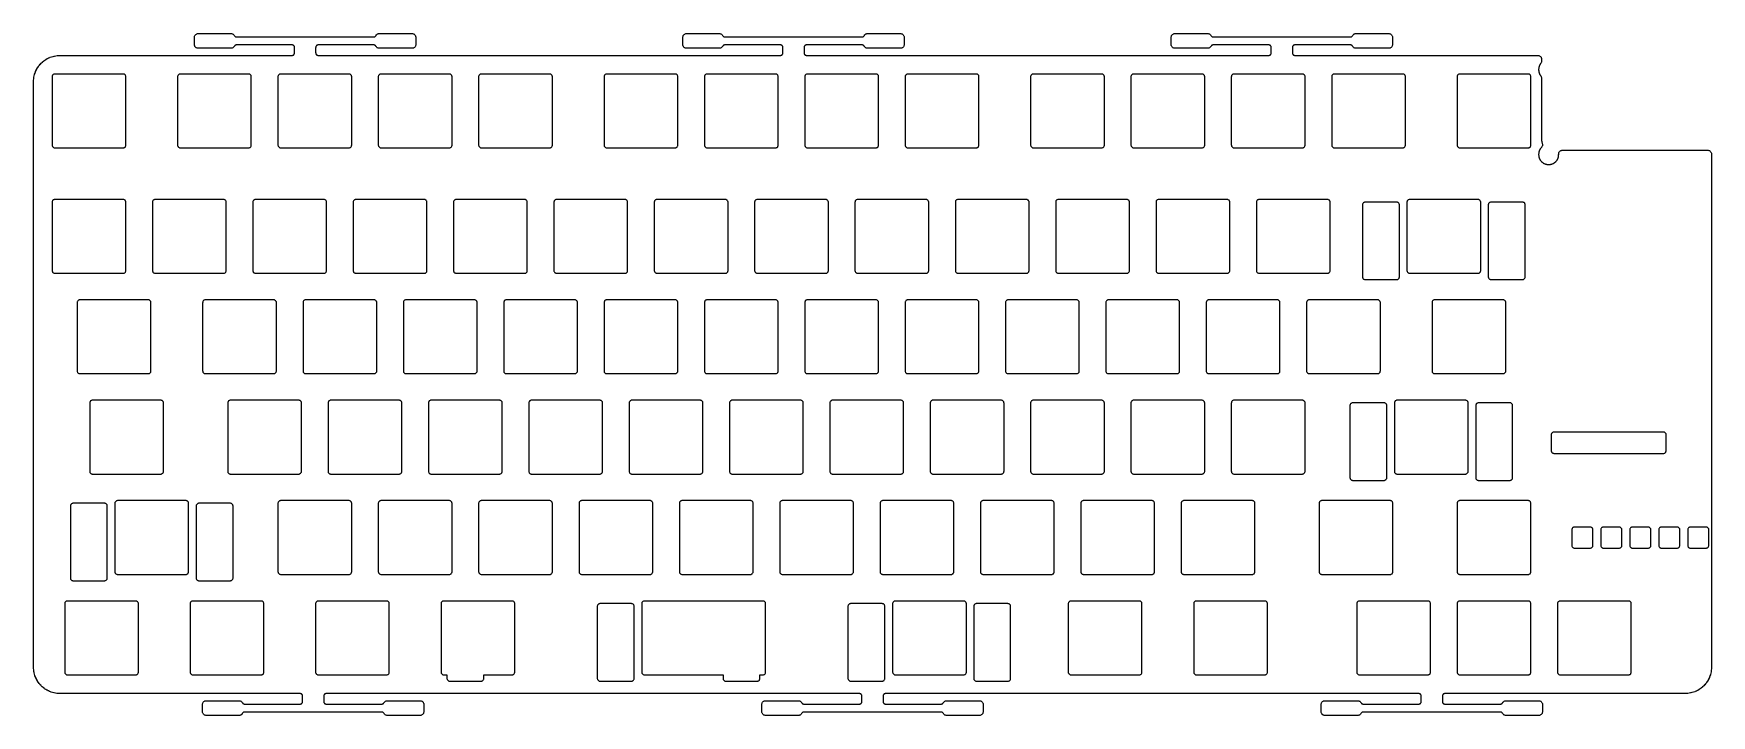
# Model space of a CAD drawing. Header units: millimetres. Extents: x 19 to 338, y -164 to -35.
import ezdxf

# ---------------------------------------------------------------- set-up
doc = ezdxf.new("R2010")
doc.units = ezdxf.units.MM
doc.layers.add('Edge.Cuts', color=254, linetype='CONTINUOUS', true_color=0xd0d2cd)

msp = doc.modelspace()

# ---------------------------------------------------------------- linework, layer by layer
at = {"layer": 'Edge.Cuts', "linetype": 'CONTINUOUS'}
for p, q in [((49.736864, -35.073879), (49.813557, -35.002718)), ((49.813557, -35.002718), (49.9, -34.943782)), ((49.9, -34.943782), (49.994261, -34.898388)), ((49.994261, -34.898388), (50.094235, -34.86755)), ((50.094235, -34.86755), (50.197689, -34.851957)), ((50.197689, -34.851957), (50.25, -34.85)), ((50.25, -34.85), (56.485201, -34.85)), ((56.485201, -34.85), (56.589531, -34.857818)), ((56.589531, -34.857818), (56.69153, -34.881099)), ((56.69153, -34.881099), (56.78892, -34.919322)), ((56.78892, -34.919322), (56.879525, -34.971633)), ((56.879525, -34.971633), (56.961322, -35.036864)), ((84.131217, -35.044041), (84.212029, -34.977594)), ((84.212029, -34.977594), (84.301842, -34.923934)), ((84.301842, -34.923934), (84.39865, -34.884259)), ((84.39865, -34.884259), (84.500289, -34.859456)), ((84.500289, -34.859456), (84.60449, -34.850078)), ((84.60449, -34.850078), (84.614958, -34.85)), ((84.614958, -34.85), (90.85, -34.85)), ((90.85, -34.85), (90.95433, -34.857818)), ((90.95433, -34.857818), (91.056329, -34.881099)), ((91.056329, -34.881099), (91.153719, -34.919322)), ((91.153719, -34.919322), (91.244324, -34.971633)), ((91.244324, -34.971633), (91.326121, -35.036864)), ((142.436864, -35.073879), (142.513557, -35.002718)), ((142.513557, -35.002718), (142.6, -34.943782)), ((142.6, -34.943782), (142.694261, -34.898388)), ((142.694261, -34.898388), (142.794235, -34.86755)), ((142.794235, -34.86755), (142.897689, -34.851957)), ((142.897689, -34.851957), (142.95, -34.85)), ((142.95, -34.85), (149.185201, -34.85)), ((149.185201, -34.85), (149.289531, -34.857818)), ((149.289531, -34.857818), (149.39153, -34.881099)), ((149.39153, -34.881099), (149.48892, -34.919322)), ((149.48892, -34.919322), (149.579525, -34.971633)), ((149.579525, -34.971633), (149.661322, -35.036864)), ((176.831217, -35.044041), (176.912029, -34.977594)), ((176.912029, -34.977594), (177.001842, -34.923934)), ((177.001842, -34.923934), (177.09865, -34.884259)), ((177.09865, -34.884259), (177.200289, -34.859456)), ((177.200289, -34.859456), (177.30449, -34.850078)), ((177.30449, -34.850078), (177.314958, -34.85)), ((177.314958, -34.85), (183.55, -34.85)), ((183.55, -34.85), (183.65433, -34.857818)), ((183.65433, -34.857818), (183.756329, -34.881099)), ((183.756329, -34.881099), (183.853719, -34.919322)), ((183.853719, -34.919322), (183.944324, -34.971633)), ((183.944324, -34.971633), (184.026121, -35.036864)), ((235.136864, -35.073879), (235.213557, -35.002718)), ((235.213557, -35.002718), (235.3, -34.943782)), ((235.3, -34.943782), (235.394261, -34.898388)), ((235.394261, -34.898388), (235.494235, -34.86755)), ((235.494235, -34.86755), (235.597689, -34.851957)), ((235.597689, -34.851957), (235.65, -34.85)), ((235.65, -34.85), (241.885201, -34.85)), ((241.885201, -34.85), (241.989531, -34.857818)), ((241.989531, -34.857818), (242.09153, -34.881099)), ((242.09153, -34.881099), (242.18892, -34.919322)), ((242.18892, -34.919322), (242.279525, -34.971633)), ((242.279525, -34.971633), (242.361322, -35.036864)), ((269.531217, -35.044041), (269.612029, -34.977594)), ((269.612029, -34.977594), (269.701842, -34.923934)), ((269.701842, -34.923934), (269.79865, -34.884259)), ((269.79865, -34.884259), (269.900289, -34.859456)), ((269.900289, -34.859456), (270.00449, -34.850078)), ((270.00449, -34.850078), (270.014958, -34.85)), ((270.014958, -34.85), (276.25, -34.85)), ((276.25, -34.85), (276.35433, -34.857818)), ((276.35433, -34.857818), (276.456329, -34.881099)), ((276.456329, -34.881099), (276.553719, -34.919322)), ((276.553719, -34.919322), (276.644324, -34.971633)), ((276.644324, -34.971633), (276.726121, -35.036864)), ((49.55, -35.55), (49.557818, -35.44567)), ((49.55, -36.95), (49.55, -35.55)), ((49.551957, -37.002311), (49.55, -36.95)), ((49.56755, -37.105765), (49.551957, -37.002311)), ((49.557818, -35.44567), (49.581099, -35.343671)), ((49.598388, -37.205739), (49.56755, -37.105765)), ((49.581099, -35.343671), (49.619322, -35.246281)), ((49.643782, -37.3), (49.598388, -37.205739)), ((49.619322, -35.246281), (49.671633, -35.155676)), ((49.702718, -37.386443), (49.643782, -37.3)), ((49.671633, -35.155676), (49.736864, -35.073879)), ((49.773879, -37.463136), (49.702718, -37.386443)), ((49.855676, -37.528367), (49.773879, -37.463136)), ((49.946281, -37.580678), (49.855676, -37.528367)), ((50.043671, -37.618901), (49.946281, -37.580678)), ((50.14567, -37.642182), (50.043671, -37.618901)), ((50.25, -37.65), (50.14567, -37.642182)), ((56.485042, -37.65), (50.25, -37.65)), ((56.49551, -37.649922), (56.485042, -37.65)), ((56.599711, -37.640544), (56.49551, -37.649922)), ((56.70135, -37.615741), (56.599711, -37.640544)), ((56.798158, -37.576066), (56.70135, -37.615741)), ((56.887971, -37.522406), (56.798158, -37.576066)), ((56.968783, -37.455959), (56.887971, -37.522406)), ((56.961322, -35.036864), (57.032483, -35.113557)), ((57.038789, -37.37821), (56.968783, -37.455959)), ((57.032483, -35.113557), (57.091419, -35.2)), ((57.096426, -37.290895), (57.038789, -37.37821)), ((57.091419, -35.2), (57.101958, -35.219941)), ((57.124131, -37.241205), (57.096426, -37.290895)), ((57.101958, -35.219941), (57.131782, -35.271599)), ((57.148768, -37.203882), (57.124131, -37.241205)), ((57.131782, -35.271599), (57.158067, -35.307777)), ((57.177183, -37.169324), (57.148768, -37.203882)), ((57.158067, -35.307777), (57.186998, -35.341909)), ((57.20809, -37.136998), (57.177183, -37.169324)), ((57.186998, -35.341909), (57.219324, -35.372816)), ((57.242222, -37.108067), (57.20809, -37.136998)), ((57.219324, -35.372816), (57.253882, -35.401231)), ((57.2784, -37.081782), (57.242222, -37.108067)), ((57.253882, -35.401231), (57.291205, -35.425868)), ((57.317152, -37.059409), (57.2784, -37.081782)), ((57.291205, -35.425868), (57.330283, -35.447657)), ((57.357438, -37.040009), (57.317152, -37.059409)), ((57.330283, -35.447657), (57.371408, -35.465234)), ((57.399562, -37.024914), (57.357438, -37.040009)), ((57.371408, -35.465234), (57.41375, -35.479695)), ((57.442674, -37.013015), (57.399562, -37.024914)), ((57.41375, -35.479695), (57.457348, -35.489646)), ((57.486804, -37.005687), (57.442674, -37.013015)), ((57.457348, -35.489646), (57.506646, -35.497077)), ((57.534353, -37.001408), (57.486804, -37.005687)), ((57.506646, -35.497077), (57.538249, -35.499207)), ((57.565708, -37), (57.534353, -37.001408)), ((57.538249, -35.499207), (57.561785, -35.5)), ((57.561785, -35.5), (83.534292, -35.5)), ((68.038215, -37), (57.565708, -37)), ((68.06175, -37.000792), (68.038215, -37)), ((68.093353, -37.002922), (68.06175, -37.000792)), ((68.142651, -37.010353), (68.093353, -37.002922)), ((68.186249, -37.020304), (68.142651, -37.010353)), ((68.228591, -37.034765), (68.186249, -37.020304)), ((68.269716, -37.052342), (68.228591, -37.034765)), ((68.308794, -37.074131), (68.269716, -37.052342)), ((68.346117, -37.098768), (68.308794, -37.074131)), ((68.380675, -37.127183), (68.346117, -37.098768)), ((68.413001, -37.15809), (68.380675, -37.127183)), ((68.441932, -37.192222), (68.413001, -37.15809)), ((68.468217, -37.2284), (68.441932, -37.192222)), ((68.49059, -37.267152), (68.468217, -37.2284)), ((68.50999, -37.307438), (68.49059, -37.267152)), ((68.525085, -37.349562), (68.50999, -37.307438)), ((68.536984, -37.392674), (68.525085, -37.349562)), ((68.544312, -37.436804), (68.536984, -37.392674)), ((68.548591, -37.484353), (68.544312, -37.436804)), ((68.55, -37.515708), (68.548591, -37.484353)), ((68.55, -38.488215), (68.55, -37.515708)), ((72.550792, -37.488249), (72.55, -37.511784)), ((72.55, -37.511784), (72.55, -38.484291)), ((72.552922, -37.456646), (72.550792, -37.488249)), ((72.560353, -37.407348), (72.552922, -37.456646)), ((72.570304, -37.36375), (72.560353, -37.407348)), ((72.584765, -37.321408), (72.570304, -37.36375)), ((72.602342, -37.280283), (72.584765, -37.321408)), ((72.624131, -37.241205), (72.602342, -37.280283)), ((72.648768, -37.203882), (72.624131, -37.241205)), ((72.677183, -37.169324), (72.648768, -37.203882)), ((72.70809, -37.136998), (72.677183, -37.169324)), ((72.742222, -37.108067), (72.70809, -37.136998)), ((72.7784, -37.081782), (72.742222, -37.108067)), ((72.817152, -37.059409), (72.7784, -37.081782)), ((72.857438, -37.040009), (72.817152, -37.059409)), ((72.899562, -37.024914), (72.857438, -37.040009)), ((72.942674, -37.013015), (72.899562, -37.024914)), ((72.986804, -37.005687), (72.942674, -37.013015)), ((73.034353, -37.001408), (72.986804, -37.005687)), ((73.065708, -37), (73.034353, -37.001408)), ((83.538215, -37), (73.065708, -37)), ((83.534292, -35.5), (83.565646, -35.498591)), ((83.56175, -37.000792), (83.538215, -37)), ((83.593353, -37.002922), (83.56175, -37.000792)), ((83.565646, -35.498591), (83.613195, -35.494312)), ((83.642651, -37.010353), (83.593353, -37.002922)), ((83.613195, -35.494312), (83.657325, -35.486984)), ((83.686249, -37.020304), (83.642651, -37.010353)), ((83.657325, -35.486984), (83.700437, -35.475085)), ((83.728591, -37.034765), (83.686249, -37.020304)), ((83.700437, -35.475085), (83.742561, -35.45999)), ((83.769716, -37.052342), (83.728591, -37.034765)), ((83.742561, -35.45999), (83.782847, -35.44059)), ((83.808794, -37.074131), (83.769716, -37.052342)), ((83.782847, -35.44059), (83.821599, -35.418217)), ((83.846117, -37.098768), (83.808794, -37.074131)), ((83.821599, -35.418217), (83.857777, -35.391932)), ((83.880675, -37.127183), (83.846117, -37.098768)), ((83.857777, -35.391932), (83.891909, -35.363001)), ((83.913001, -37.15809), (83.880675, -37.127183)), ((83.891909, -35.363001), (83.922816, -35.330675)), ((83.941932, -37.192222), (83.913001, -37.15809)), ((83.922816, -35.330675), (83.951231, -35.296117)), ((83.968217, -37.2284), (83.941932, -37.192222)), ((83.951231, -35.296117), (83.975868, -35.258794)), ((83.998041, -37.280058), (83.968217, -37.2284)), ((83.975868, -35.258794), (84.003574, -35.209105)), ((84.008581, -37.3), (83.998041, -37.280058)), ((84.003574, -35.209105), (84.061211, -35.12179)), ((84.067517, -37.386443), (84.008581, -37.3)), ((84.061211, -35.12179), (84.131217, -35.044041)), ((84.138678, -37.463136), (84.067517, -37.386443)), ((84.220475, -37.528367), (84.138678, -37.463136)), ((84.31108, -37.580678), (84.220475, -37.528367)), ((84.40847, -37.618901), (84.31108, -37.580678)), ((84.510469, -37.642182), (84.40847, -37.618901)), ((84.614799, -37.65), (84.510469, -37.642182)), ((90.85, -37.65), (84.614799, -37.65)), ((90.902311, -37.648043), (90.85, -37.65)), ((91.005765, -37.63245), (90.902311, -37.648043)), ((91.105739, -37.601612), (91.005765, -37.63245)), ((91.2, -37.556218), (91.105739, -37.601612)), ((91.286443, -37.497282), (91.2, -37.556218)), ((91.363136, -37.426121), (91.286443, -37.497282)), ((91.326121, -35.036864), (91.397282, -35.113557)), ((91.428367, -37.344324), (91.363136, -37.426121)), ((91.397282, -35.113557), (91.456218, -35.2)), ((91.480678, -37.253719), (91.428367, -37.344324)), ((91.456218, -35.2), (91.501612, -35.294261)), ((91.518901, -37.156329), (91.480678, -37.253719)), ((91.501612, -35.294261), (91.53245, -35.394235)), ((91.542182, -37.05433), (91.518901, -37.156329)), ((91.53245, -35.394235), (91.548043, -35.497689)), ((91.55, -36.95), (91.542182, -37.05433)), ((91.548043, -35.497689), (91.55, -35.55)), ((91.55, -35.55), (91.55, -36.95)), ((142.25, -35.55), (142.257818, -35.44567)), ((142.25, -36.95), (142.25, -35.55)), ((142.251957, -37.002311), (142.25, -36.95)), ((142.26755, -37.105765), (142.251957, -37.002311)), ((142.257818, -35.44567), (142.281099, -35.343671)), ((142.298388, -37.205739), (142.26755, -37.105765)), ((142.281099, -35.343671), (142.319322, -35.246281)), ((142.343782, -37.3), (142.298388, -37.205739)), ((142.319322, -35.246281), (142.371633, -35.155676)), ((142.402718, -37.386443), (142.343782, -37.3)), ((142.371633, -35.155676), (142.436864, -35.073879)), ((142.473879, -37.463136), (142.402718, -37.386443)), ((142.555676, -37.528367), (142.473879, -37.463136)), ((142.646281, -37.580678), (142.555676, -37.528367)), ((142.743671, -37.618901), (142.646281, -37.580678)), ((142.84567, -37.642182), (142.743671, -37.618901)), ((142.95, -37.65), (142.84567, -37.642182)), ((149.185042, -37.65), (142.95, -37.65)), ((149.19551, -37.649922), (149.185042, -37.65)), ((149.299711, -37.640544), (149.19551, -37.649922)), ((149.40135, -37.615741), (149.299711, -37.640544)), ((149.498158, -37.576066), (149.40135, -37.615741)), ((149.587971, -37.522406), (149.498158, -37.576066)), ((149.668783, -37.455959), (149.587971, -37.522406)), ((149.661322, -35.036864), (149.732483, -35.113557)), ((149.738789, -37.37821), (149.668783, -37.455959)), ((149.732483, -35.113557), (149.791419, -35.2)), ((149.796426, -37.290895), (149.738789, -37.37821)), ((149.791419, -35.2), (149.801958, -35.219941)), ((149.824131, -37.241205), (149.796426, -37.290895)), ((149.801958, -35.219941), (149.831782, -35.271599)), ((149.848768, -37.203882), (149.824131, -37.241205)), ((149.831782, -35.271599), (149.858067, -35.307777)), ((149.877183, -37.169324), (149.848768, -37.203882)), ((149.858067, -35.307777), (149.886998, -35.341909)), ((149.90809, -37.136998), (149.877183, -37.169324)), ((149.886998, -35.341909), (149.919324, -35.372816)), ((149.942222, -37.108067), (149.90809, -37.136998)), ((149.919324, -35.372816), (149.953882, -35.401231)), ((149.9784, -37.081782), (149.942222, -37.108067)), ((149.953882, -35.401231), (149.991205, -35.425868)), ((150.017152, -37.059409), (149.9784, -37.081782)), ((149.991205, -35.425868), (150.030283, -35.447657)), ((150.057438, -37.040009), (150.017152, -37.059409)), ((150.030283, -35.447657), (150.071408, -35.465234)), ((150.099562, -37.024914), (150.057438, -37.040009)), ((150.071408, -35.465234), (150.11375, -35.479695)), ((150.142674, -37.013015), (150.099562, -37.024914)), ((150.11375, -35.479695), (150.157348, -35.489646)), ((150.186804, -37.005687), (150.142674, -37.013015)), ((150.157348, -35.489646), (150.206646, -35.497077)), ((150.234353, -37.001408), (150.186804, -37.005687)), ((150.206646, -35.497077), (150.238249, -35.499207)), ((150.265708, -37), (150.234353, -37.001408)), ((150.238249, -35.499207), (150.261785, -35.5)), ((150.261785, -35.5), (176.234292, -35.5)), ((160.738215, -37), (150.265708, -37)), ((160.76175, -37.000792), (160.738215, -37)), ((160.793353, -37.002922), (160.76175, -37.000792)), ((160.842651, -37.010353), (160.793353, -37.002922)), ((160.886249, -37.020304), (160.842651, -37.010353)), ((160.928591, -37.034765), (160.886249, -37.020304)), ((160.969716, -37.052342), (160.928591, -37.034765)), ((161.008794, -37.074131), (160.969716, -37.052342)), ((161.046117, -37.098768), (161.008794, -37.074131)), ((161.080675, -37.127183), (161.046117, -37.098768)), ((161.113001, -37.15809), (161.080675, -37.127183)), ((161.141932, -37.192222), (161.113001, -37.15809)), ((161.168217, -37.2284), (161.141932, -37.192222)), ((161.19059, -37.267152), (161.168217, -37.2284)), ((161.20999, -37.307438), (161.19059, -37.267152)), ((161.225085, -37.349562), (161.20999, -37.307438)), ((161.236984, -37.392674), (161.225085, -37.349562)), ((161.244312, -37.436804), (161.236984, -37.392674)), ((161.248591, -37.484353), (161.244312, -37.436804)), ((161.25, -37.515708), (161.248591, -37.484353)), ((161.25, -38.488215), (161.25, -37.515708)), ((165.250792, -37.488249), (165.25, -37.511784)), ((165.25, -37.511784), (165.25, -38.484291)), ((165.252922, -37.456646), (165.250792, -37.488249)), ((165.260353, -37.407348), (165.252922, -37.456646)), ((165.270304, -37.36375), (165.260353, -37.407348)), ((165.284765, -37.321408), (165.270304, -37.36375)), ((165.302342, -37.280283), (165.284765, -37.321408)), ((165.324131, -37.241205), (165.302342, -37.280283)), ((165.348768, -37.203882), (165.324131, -37.241205)), ((165.377183, -37.169324), (165.348768, -37.203882)), ((165.40809, -37.136998), (165.377183, -37.169324)), ((165.442222, -37.108067), (165.40809, -37.136998)), ((165.4784, -37.081782), (165.442222, -37.108067)), ((165.517152, -37.059409), (165.4784, -37.081782)), ((165.557438, -37.040009), (165.517152, -37.059409)), ((165.599562, -37.024914), (165.557438, -37.040009)), ((165.642674, -37.013015), (165.599562, -37.024914)), ((165.686804, -37.005687), (165.642674, -37.013015)), ((165.734353, -37.001408), (165.686804, -37.005687)), ((165.765708, -37), (165.734353, -37.001408)), ((176.238215, -37), (165.765708, -37)), ((176.234292, -35.5), (176.265646, -35.498591)), ((176.26175, -37.000792), (176.238215, -37)), ((176.293353, -37.002922), (176.26175, -37.000792)), ((176.265646, -35.498591), (176.313195, -35.494312)), ((176.342651, -37.010353), (176.293353, -37.002922)), ((176.313195, -35.494312), (176.357325, -35.486984)), ((176.386249, -37.020304), (176.342651, -37.010353)), ((176.357325, -35.486984), (176.400437, -35.475085)), ((176.428591, -37.034765), (176.386249, -37.020304)), ((176.400437, -35.475085), (176.442561, -35.45999)), ((176.469716, -37.052342), (176.428591, -37.034765)), ((176.442561, -35.45999), (176.482847, -35.44059)), ((176.508794, -37.074131), (176.469716, -37.052342)), ((176.482847, -35.44059), (176.521599, -35.418217)), ((176.546117, -37.098768), (176.508794, -37.074131)), ((176.521599, -35.418217), (176.557777, -35.391932)), ((176.580675, -37.127183), (176.546117, -37.098768)), ((176.557777, -35.391932), (176.591909, -35.363001)), ((176.613001, -37.15809), (176.580675, -37.127183)), ((176.591909, -35.363001), (176.622816, -35.330675)), ((176.641932, -37.192222), (176.613001, -37.15809)), ((176.622816, -35.330675), (176.651231, -35.296117)), ((176.668217, -37.2284), (176.641932, -37.192222)), ((176.651231, -35.296117), (176.675868, -35.258794)), ((176.698041, -37.280058), (176.668217, -37.2284)), ((176.675868, -35.258794), (176.703574, -35.209105)), ((176.708581, -37.3), (176.698041, -37.280058)), ((176.703574, -35.209105), (176.761211, -35.12179)), ((176.767517, -37.386443), (176.708581, -37.3)), ((176.761211, -35.12179), (176.831217, -35.044041)), ((176.838678, -37.463136), (176.767517, -37.386443)), ((176.920475, -37.528367), (176.838678, -37.463136)), ((177.01108, -37.580678), (176.920475, -37.528367)), ((177.10847, -37.618901), (177.01108, -37.580678)), ((177.210469, -37.642182), (177.10847, -37.618901)), ((177.314799, -37.65), (177.210469, -37.642182)), ((183.55, -37.65), (177.314799, -37.65)), ((183.602311, -37.648043), (183.55, -37.65)), ((183.705765, -37.63245), (183.602311, -37.648043)), ((183.805739, -37.601612), (183.705765, -37.63245)), ((183.9, -37.556218), (183.805739, -37.601612)), ((183.986443, -37.497282), (183.9, -37.556218)), ((184.063136, -37.426121), (183.986443, -37.497282)), ((184.026121, -35.036864), (184.097282, -35.113557)), ((184.128367, -37.344324), (184.063136, -37.426121)), ((184.097282, -35.113557), (184.156218, -35.2)), ((184.180678, -37.253719), (184.128367, -37.344324)), ((184.156218, -35.2), (184.201612, -35.294261)), ((184.218901, -37.156329), (184.180678, -37.253719)), ((184.201612, -35.294261), (184.23245, -35.394235)), ((184.242182, -37.05433), (184.218901, -37.156329)), ((184.23245, -35.394235), (184.248043, -35.497689)), ((184.25, -36.95), (184.242182, -37.05433)), ((184.248043, -35.497689), (184.25, -35.55)), ((184.25, -35.55), (184.25, -36.95)), ((234.95, -35.55), (234.957818, -35.44567)), ((234.95, -36.95), (234.95, -35.55)), ((234.951957, -37.002311), (234.95, -36.95)), ((234.96755, -37.105765), (234.951957, -37.002311)), ((234.957818, -35.44567), (234.981099, -35.343671)), ((234.998388, -37.205739), (234.96755, -37.105765)), ((234.981099, -35.343671), (235.019322, -35.246281)), ((235.043782, -37.3), (234.998388, -37.205739)), ((235.019322, -35.246281), (235.071633, -35.155676)), ((235.102718, -37.386443), (235.043782, -37.3)), ((235.071633, -35.155676), (235.136864, -35.073879)), ((235.173879, -37.463136), (235.102718, -37.386443)), ((235.255676, -37.528367), (235.173879, -37.463136)), ((235.346281, -37.580678), (235.255676, -37.528367)), ((235.443671, -37.618901), (235.346281, -37.580678)), ((235.54567, -37.642182), (235.443671, -37.618901)), ((235.65, -37.65), (235.54567, -37.642182)), ((241.885042, -37.65), (235.65, -37.65)), ((241.89551, -37.649922), (241.885042, -37.65)), ((241.999711, -37.640544), (241.89551, -37.649922)), ((242.10135, -37.615741), (241.999711, -37.640544)), ((242.198158, -37.576066), (242.10135, -37.615741)), ((242.287971, -37.522406), (242.198158, -37.576066)), ((242.368783, -37.455959), (242.287971, -37.522406)), ((242.361322, -35.036864), (242.432483, -35.113557)), ((242.438789, -37.37821), (242.368783, -37.455959)), ((242.432483, -35.113557), (242.491419, -35.2)), ((242.496426, -37.290895), (242.438789, -37.37821)), ((242.491419, -35.2), (242.501958, -35.219941)), ((242.524131, -37.241205), (242.496426, -37.290895)), ((242.501958, -35.219941), (242.531782, -35.271599)), ((242.548768, -37.203882), (242.524131, -37.241205)), ((242.531782, -35.271599), (242.558067, -35.307777)), ((242.577183, -37.169324), (242.548768, -37.203882)), ((242.558067, -35.307777), (242.586998, -35.341909)), ((242.60809, -37.136998), (242.577183, -37.169324)), ((242.586998, -35.341909), (242.619324, -35.372816)), ((242.642222, -37.108067), (242.60809, -37.136998)), ((242.619324, -35.372816), (242.653882, -35.401231)), ((242.6784, -37.081782), (242.642222, -37.108067)), ((242.653882, -35.401231), (242.691205, -35.425868)), ((242.717152, -37.059409), (242.6784, -37.081782)), ((242.691205, -35.425868), (242.730283, -35.447657)), ((242.757438, -37.040009), (242.717152, -37.059409)), ((242.730283, -35.447657), (242.771408, -35.465234)), ((242.799562, -37.024914), (242.757438, -37.040009)), ((242.771408, -35.465234), (242.81375, -35.479695)), ((242.842674, -37.013015), (242.799562, -37.024914)), ((242.81375, -35.479695), (242.857348, -35.489646)), ((242.886804, -37.005687), (242.842674, -37.013015)), ((242.857348, -35.489646), (242.906646, -35.497077)), ((242.934353, -37.001408), (242.886804, -37.005687)), ((242.906646, -35.497077), (242.938249, -35.499207)), ((242.965708, -37), (242.934353, -37.001408)), ((242.938249, -35.499207), (242.961785, -35.5)), ((242.961785, -35.5), (268.934292, -35.5)), ((253.438215, -37), (242.965708, -37)), ((253.46175, -37.000792), (253.438215, -37)), ((253.493353, -37.002922), (253.46175, -37.000792)), ((253.542651, -37.010353), (253.493353, -37.002922)), ((253.586249, -37.020304), (253.542651, -37.010353)), ((253.628591, -37.034765), (253.586249, -37.020304)), ((253.669716, -37.052342), (253.628591, -37.034765)), ((253.708794, -37.074131), (253.669716, -37.052342)), ((253.746117, -37.098768), (253.708794, -37.074131)), ((253.780675, -37.127183), (253.746117, -37.098768)), ((253.813001, -37.15809), (253.780675, -37.127183)), ((253.841932, -37.192222), (253.813001, -37.15809)), ((253.868217, -37.2284), (253.841932, -37.192222)), ((253.89059, -37.267152), (253.868217, -37.2284)), ((253.90999, -37.307438), (253.89059, -37.267152)), ((253.925085, -37.349562), (253.90999, -37.307438)), ((253.936984, -37.392674), (253.925085, -37.349562)), ((253.944312, -37.436804), (253.936984, -37.392674)), ((253.948591, -37.484353), (253.944312, -37.436804)), ((253.95, -37.515708), (253.948591, -37.484353)), ((253.95, -38.488215), (253.95, -37.515708)), ((257.950792, -37.488249), (257.95, -37.511784)), ((257.95, -37.511784), (257.95, -38.484291)), ((257.952922, -37.456646), (257.950792, -37.488249)), ((257.960353, -37.407348), (257.952922, -37.456646)), ((257.970304, -37.36375), (257.960353, -37.407348)), ((257.984765, -37.321408), (257.970304, -37.36375)), ((258.002342, -37.280283), (257.984765, -37.321408)), ((258.024131, -37.241205), (258.002342, -37.280283)), ((258.048768, -37.203882), (258.024131, -37.241205)), ((258.077183, -37.169324), (258.048768, -37.203882)), ((258.10809, -37.136998), (258.077183, -37.169324)), ((258.142222, -37.108067), (258.10809, -37.136998)), ((258.1784, -37.081782), (258.142222, -37.108067)), ((258.217152, -37.059409), (258.1784, -37.081782)), ((258.257438, -37.040009), (258.217152, -37.059409)), ((258.299562, -37.024914), (258.257438, -37.040009)), ((258.342674, -37.013015), (258.299562, -37.024914)), ((258.386804, -37.005687), (258.342674, -37.013015)), ((258.434353, -37.001408), (258.386804, -37.005687)), ((258.465708, -37), (258.434353, -37.001408)), ((268.938215, -37), (258.465708, -37)), ((268.934292, -35.5), (268.965646, -35.498591)), ((268.96175, -37.000792), (268.938215, -37)), ((268.993353, -37.002922), (268.96175, -37.000792)), ((268.965646, -35.498591), (269.013195, -35.494312)), ((269.042651, -37.010353), (268.993353, -37.002922)), ((269.013195, -35.494312), (269.057325, -35.486984)), ((269.086249, -37.020304), (269.042651, -37.010353)), ((269.057325, -35.486984), (269.100437, -35.475085)), ((269.128591, -37.034765), (269.086249, -37.020304)), ((269.100437, -35.475085), (269.142561, -35.45999)), ((269.169716, -37.052342), (269.128591, -37.034765)), ((269.142561, -35.45999), (269.182847, -35.44059)), ((269.208794, -37.074131), (269.169716, -37.052342)), ((269.182847, -35.44059), (269.221599, -35.418217)), ((269.246117, -37.098768), (269.208794, -37.074131)), ((269.221599, -35.418217), (269.257777, -35.391932)), ((269.280675, -37.127183), (269.246117, -37.098768)), ((269.257777, -35.391932), (269.291909, -35.363001)), ((269.313001, -37.15809), (269.280675, -37.127183)), ((269.291909, -35.363001), (269.322816, -35.330675)), ((269.341932, -37.192222), (269.313001, -37.15809)), ((269.322816, -35.330675), (269.351231, -35.296117)), ((269.368217, -37.2284), (269.341932, -37.192222)), ((269.351231, -35.296117), (269.375868, -35.258794)), ((269.398041, -37.280058), (269.368217, -37.2284)), ((269.375868, -35.258794), (269.403574, -35.209105)), ((269.408581, -37.3), (269.398041, -37.280058)), ((269.403574, -35.209105), (269.461211, -35.12179)), ((269.467517, -37.386443), (269.408581, -37.3)), ((269.461211, -35.12179), (269.531217, -35.044041)), ((269.538678, -37.463136), (269.467517, -37.386443)), ((269.620475, -37.528367), (269.538678, -37.463136)), ((269.71108, -37.580678), (269.620475, -37.528367)), ((269.80847, -37.618901), (269.71108, -37.580678)), ((269.910469, -37.642182), (269.80847, -37.618901)), ((270.014799, -37.65), (269.910469, -37.642182)), ((276.25, -37.65), (270.014799, -37.65)), ((276.302311, -37.648043), (276.25, -37.65)), ((276.405765, -37.63245), (276.302311, -37.648043)), ((276.505739, -37.601612), (276.405765, -37.63245)), ((276.6, -37.556218), (276.505739, -37.601612)), ((276.686443, -37.497282), (276.6, -37.556218)), ((276.763136, -37.426121), (276.686443, -37.497282)), ((276.726121, -35.036864), (276.797282, -35.113557)), ((276.828367, -37.344324), (276.763136, -37.426121)), ((276.797282, -35.113557), (276.856218, -35.2)), ((276.880678, -37.253719), (276.828367, -37.344324)), ((276.856218, -35.2), (276.901612, -35.294261)), ((276.918901, -37.156329), (276.880678, -37.253719)), ((276.901612, -35.294261), (276.93245, -35.394235)), ((276.942182, -37.05433), (276.918901, -37.156329)), ((276.93245, -35.394235), (276.948043, -35.497689)), ((276.95, -36.95), (276.942182, -37.05433)), ((276.948043, -35.497689), (276.95, -35.55)), ((276.95, -35.55), (276.95, -36.95)), ((19.645081, -41.544497), (19.769729, -41.335491)), ((19.769729, -41.335491), (19.790974, -41.302057)), ((19.790974, -41.302057), (19.927248, -41.100433)), ((19.927248, -41.100433), (19.950354, -41.068248)), ((19.950354, -41.068248), (20.097823, -40.874649)), ((20.097823, -40.874649), (20.122712, -40.843826)), ((20.122712, -40.843826), (20.280863, -40.65892)), ((20.280863, -40.65892), (20.307456, -40.629552)), ((20.307456, -40.629552), (20.475856, -40.453847)), ((20.475856, -40.453847), (20.504065, -40.426035)), ((20.504065, -40.426035), (20.682118, -40.260153)), ((20.682118, -40.260153), (20.711861, -40.233976)), ((20.711861, -40.233976), (20.899024, -40.078426)), ((20.899024, -40.078426), (20.930198, -40.053975)), ((20.930198, -40.053975), (21.125847, -39.909274)), ((21.125847, -39.909274), (21.158353, -39.886627)), ((21.158353, -39.886627), (21.361886, -39.753219)), ((21.361886, -39.753219), (21.395622, -39.732447)), ((21.395622, -39.732447), (21.60637, -39.610771)), ((21.60637, -39.610771), (21.641229, -39.591939)), ((21.641229, -39.591939), (21.858539, -39.482374)), ((21.858539, -39.482374), (21.894406, -39.465546)), ((21.894406, -39.465546), (22.117548, -39.368459)), ((22.117548, -39.368459), (22.154307, -39.353689)), ((22.154307, -39.353689), (22.38258, -39.269382)), ((22.38258, -39.269382), (22.420121, -39.256712)), ((22.420121, -39.256712), (22.652836, -39.185444)), ((22.652836, -39.185444), (22.69103, -39.17492)), ((22.69103, -39.17492), (22.927331, -39.11695)), ((22.927331, -39.11695), (22.966059, -39.108603)), ((22.966059, -39.108603), (23.205341, -39.064079)), ((23.205341, -39.064079), (23.244485, -39.057936)), ((23.244485, -39.057936), (23.485884, -39.027025)), ((23.485884, -39.027025), (23.525305, -39.023108)), ((23.525305, -39.023108), (23.770486, -39.005731)), ((23.770486, -39.005731), (23.805116, -39.004137)), ((23.805116, -39.004137), (23.992532, -39.000158)), ((23.992532, -39.000158), (24.00739, -39)), ((24.00739, -39), (68.034292, -39)), ((68.034292, -39), (68.065646, -38.998591)), ((68.065646, -38.998591), (68.113195, -38.994312)), ((68.113195, -38.994312), (68.157325, -38.986984)), ((68.157325, -38.986984), (68.200437, -38.975085)), ((68.200437, -38.975085), (68.242561, -38.95999)), ((68.242561, -38.95999), (68.282847, -38.94059)), ((68.282847, -38.94059), (68.321599, -38.918217)), ((68.321599, -38.918217), (68.357777, -38.891932)), ((68.357777, -38.891932), (68.391909, -38.863001)), ((68.391909, -38.863001), (68.422816, -38.830675)), ((68.422816, -38.830675), (68.451231, -38.796117)), ((68.451231, -38.796117), (68.475868, -38.758794)), ((68.475868, -38.758794), (68.497657, -38.719716)), ((68.497657, -38.719716), (68.515234, -38.678591)), ((68.515234, -38.678591), (68.529695, -38.636249)), ((68.529695, -38.636249), (68.539646, -38.592651)), ((68.539646, -38.592651), (68.547077, -38.543353)), ((68.547077, -38.543353), (68.549207, -38.51175)), ((68.549207, -38.51175), (68.55, -38.488215)), ((72.55, -38.484291), (72.551408, -38.515646)), ((72.551408, -38.515646), (72.555687, -38.563195)), ((72.555687, -38.563195), (72.563015, -38.607325)), ((72.563015, -38.607325), (72.574914, -38.650437)), ((72.574914, -38.650437), (72.590009, -38.692561)), ((72.590009, -38.692561), (72.609409, -38.732847)), ((72.609409, -38.732847), (72.631782, -38.771599)), ((72.631782, -38.771599), (72.658067, -38.807777)), ((72.658067, -38.807777), (72.686998, -38.841909)), ((72.686998, -38.841909), (72.719324, -38.872816)), ((72.719324, -38.872816), (72.753882, -38.901231)), ((72.753882, -38.901231), (72.791205, -38.925868)), ((72.791205, -38.925868), (72.830283, -38.947657)), ((72.830283, -38.947657), (72.871408, -38.965234)), ((72.871408, -38.965234), (72.91375, -38.979695)), ((72.91375, -38.979695), (72.957348, -38.989646)), ((72.957348, -38.989646), (73.006646, -38.997077)), ((73.006646, -38.997077), (73.038249, -38.999207)), ((73.038249, -38.999207), (73.061785, -39)), ((73.061785, -39), (160.734292, -39)), ((160.734292, -39), (160.765646, -38.998591)), ((160.765646, -38.998591), (160.813195, -38.994312)), ((160.813195, -38.994312), (160.857325, -38.986984)), ((160.857325, -38.986984), (160.900437, -38.975085)), ((160.900437, -38.975085), (160.942561, -38.95999)), ((160.942561, -38.95999), (160.982847, -38.94059)), ((160.982847, -38.94059), (161.021599, -38.918217)), ((161.021599, -38.918217), (161.057777, -38.891932)), ((161.057777, -38.891932), (161.091909, -38.863001)), ((161.091909, -38.863001), (161.122816, -38.830675)), ((161.122816, -38.830675), (161.151231, -38.796117)), ((161.151231, -38.796117), (161.175868, -38.758794)), ((161.175868, -38.758794), (161.197657, -38.719716)), ((161.197657, -38.719716), (161.215234, -38.678591)), ((161.215234, -38.678591), (161.229695, -38.636249)), ((161.229695, -38.636249), (161.239646, -38.592651)), ((161.239646, -38.592651), (161.247077, -38.543353)), ((161.247077, -38.543353), (161.249207, -38.51175)), ((161.249207, -38.51175), (161.25, -38.488215)), ((165.25, -38.484291), (165.251408, -38.515646)), ((165.251408, -38.515646), (165.255687, -38.563195)), ((165.255687, -38.563195), (165.263015, -38.607325)), ((165.263015, -38.607325), (165.274914, -38.650437)), ((165.274914, -38.650437), (165.290009, -38.692561)), ((165.290009, -38.692561), (165.309409, -38.732847)), ((165.309409, -38.732847), (165.331782, -38.771599)), ((165.331782, -38.771599), (165.358067, -38.807777)), ((165.358067, -38.807777), (165.386998, -38.841909)), ((165.386998, -38.841909), (165.419324, -38.872816)), ((165.419324, -38.872816), (165.453882, -38.901231)), ((165.453882, -38.901231), (165.491205, -38.925868)), ((165.491205, -38.925868), (165.530283, -38.947657)), ((165.530283, -38.947657), (165.571408, -38.965234)), ((165.571408, -38.965234), (165.61375, -38.979695)), ((165.61375, -38.979695), (165.657348, -38.989646)), ((165.657348, -38.989646), (165.706646, -38.997077)), ((165.706646, -38.997077), (165.738249, -38.999207)), ((165.738249, -38.999207), (165.761785, -39)), ((165.761785, -39), (253.434292, -39)), ((253.434292, -39), (253.465646, -38.998591)), ((253.465646, -38.998591), (253.513195, -38.994312)), ((253.513195, -38.994312), (253.557325, -38.986984)), ((253.557325, -38.986984), (253.600437, -38.975085)), ((253.600437, -38.975085), (253.642561, -38.95999)), ((253.642561, -38.95999), (253.682847, -38.94059)), ((253.682847, -38.94059), (253.721599, -38.918217)), ((253.721599, -38.918217), (253.757777, -38.891932)), ((253.757777, -38.891932), (253.791909, -38.863001)), ((253.791909, -38.863001), (253.822816, -38.830675)), ((253.822816, -38.830675), (253.851231, -38.796117)), ((253.851231, -38.796117), (253.875868, -38.758794)), ((253.875868, -38.758794), (253.897657, -38.719716)), ((253.897657, -38.719716), (253.915234, -38.678591)), ((253.915234, -38.678591), (253.929695, -38.636249)), ((253.929695, -38.636249), (253.939646, -38.592651)), ((253.939646, -38.592651), (253.947077, -38.543353)), ((253.947077, -38.543353), (253.949207, -38.51175)), ((253.949207, -38.51175), (253.95, -38.488215)), ((257.95, -38.484291), (257.951408, -38.515646)), ((257.951408, -38.515646), (257.955687, -38.563195)), ((257.955687, -38.563195), (257.963015, -38.607325)), ((257.963015, -38.607325), (257.974914, -38.650437)), ((257.974914, -38.650437), (257.990009, -38.692561)), ((257.990009, -38.692561), (258.009409, -38.732847)), ((258.009409, -38.732847), (258.031782, -38.771599)), ((258.031782, -38.771599), (258.058067, -38.807777)), ((258.058067, -38.807777), (258.086998, -38.841909)), ((258.086998, -38.841909), (258.119324, -38.872816)), ((258.119324, -38.872816), (258.153882, -38.901231)), ((258.153882, -38.901231), (258.191205, -38.925868)), ((258.191205, -38.925868), (258.230283, -38.947657)), ((258.230283, -38.947657), (258.271408, -38.965234)), ((258.271408, -38.965234), (258.31375, -38.979695)), ((258.31375, -38.979695), (258.357348, -38.989646)), ((258.357348, -38.989646), (258.406646, -38.997077)), ((258.406646, -38.997077), (258.438249, -38.999207)), ((258.438249, -38.999207), (258.461785, -39)), ((258.461785, -39), (304.55, -39)), ((304.55, -39), (304.65433, -39.007818)), ((304.65433, -39.007818), (304.756329, -39.031099)), ((304.727191, -41.34095), (304.712201, -41.448418)), ((304.729789, -41.325025), (304.727191, -41.34095)), ((304.735309, -41.295498), (304.729789, -41.325025)), ((304.738637, -41.27972), (304.735309, -41.295498)), ((304.763486, -41.174067), (304.738637, -41.27972)), ((304.756329, -39.031099), (304.853719, -39.069322)), ((304.76754, -41.158457), (304.763486, -41.174067)), ((304.775752, -41.129596), (304.76754, -41.158457)), ((304.780542, -41.114125), (304.775752, -41.129596)), ((304.815008, -41.011291), (304.780542, -41.114125)), ((304.820502, -40.996076), (304.815008, -41.011291)), ((304.831345, -40.968089), (304.820502, -40.996076)), ((304.837529, -40.95316), (304.831345, -40.968089)), ((304.881361, -40.853891), (304.837529, -40.95316)), ((304.853719, -39.069322), (304.944324, -39.121633)), ((304.888199, -40.839324), (304.881361, -40.853891)), ((304.901591, -40.812428), (304.888199, -40.839324)), ((304.909131, -40.798123), (304.901591, -40.812428)), ((304.961914, -40.70336), (304.909131, -40.798123)), ((304.944324, -39.121633), (305.026121, -39.186864)), ((304.970102, -40.689427), (304.961914, -40.70336)), ((304.98591, -40.663896), (304.970102, -40.689427)), ((304.994729, -40.650361), (304.98591, -40.663896)), ((305.056038, -40.560862), (304.994729, -40.650361)), ((305.026121, -39.186864), (305.097282, -39.263557)), ((305.065472, -40.547751), (305.056038, -40.560862)), ((305.083563, -40.523795), (305.065472, -40.547751)), ((305.098624, -40.504781), (305.083563, -40.523795)), ((305.097282, -39.263557), (305.156218, -39.35)), ((305.128367, -40.464356), (305.098218, -40.50446)), ((305.098218, -40.50446), (305.098624, -40.504781)), ((305.180678, -40.373751), (305.128367, -40.464356)), ((305.156218, -39.35), (305.201612, -39.444261)), ((305.218901, -40.276361), (305.180678, -40.373751)), ((305.201612, -39.444261), (305.23245, -39.544235)), ((305.242182, -40.174362), (305.218901, -40.276361)), ((305.23245, -39.544235), (305.248043, -39.647689)), ((305.25, -40.070032), (305.242182, -40.174362)), ((305.248043, -39.647689), (305.25, -39.7)), ((305.25, -39.7), (305.25, -40.070032)), ((19, -44.009895), (19.00028, -43.990087)), ((19, -155.092609), (19, -44.009895)), ((19.00028, -43.990087), (19.007447, -43.736918)), ((19.007447, -43.736918), (19.009689, -43.697359)), ((19.009689, -43.697359), (19.030326, -43.454902)), ((19.030326, -43.454902), (19.034801, -43.415542)), ((19.034801, -43.415542), (19.069123, -43.174623)), ((19.069123, -43.174623), (19.075819, -43.13557)), ((19.075819, -43.13557), (19.123724, -42.896946)), ((19.123724, -42.896946), (19.132619, -42.858338)), ((19.132619, -42.858338), (19.193933, -42.622863)), ((19.193933, -42.622863), (19.204995, -42.584828)), ((19.204995, -42.584828), (19.279541, -42.353166)), ((19.279541, -42.353166), (19.292741, -42.315805)), ((19.292741, -42.315805), (19.380272, -42.088742)), ((19.380272, -42.088742), (19.395562, -42.052196)), ((19.395562, -42.052196), (19.495803, -41.830437)), ((19.495803, -41.830437), (19.513135, -41.794814)), ((19.513135, -41.794814), (19.625755, -41.579092)), ((19.625755, -41.579092), (19.645081, -41.544497)), ((22.527012, -43.002644), (22.525, -43.047452)), ((22.525, -43.047452), (22.525, -56.008157)), ((22.528885, -42.981828), (22.527012, -43.002644)), ((22.544889, -42.893628), (22.528885, -42.981828)), ((22.576384, -42.809704), (22.544889, -42.893628)), ((22.622358, -42.732753), (22.576384, -42.809704)), ((22.681334, -42.665246), (22.622358, -42.732753)), ((22.751415, -42.609356), (22.681334, -42.665246)), ((22.83035, -42.566877), (22.751415, -42.609356)), ((22.915602, -42.539175), (22.83035, -42.566877)), ((22.915712, -42.539149), (22.915602, -42.539175)), ((22.919615, -42.538259), (22.915712, -42.539149)), ((22.997149, -42.526878), (22.919615, -42.538259)), ((23.008216, -42.526132), (22.997149, -42.526878)), ((23.041843, -42.525), (23.008216, -42.526132)), ((36.002548, -42.525), (23.041843, -42.525)), ((36.047359, -42.527012), (36.002548, -42.525)), ((36.068174, -42.528885), (36.047359, -42.527012)), ((36.156373, -42.544889), (36.068174, -42.528885)), ((36.240297, -42.576385), (36.156373, -42.544889)), ((36.317248, -42.622359), (36.240297, -42.576385)), ((36.384754, -42.681335), (36.317248, -42.622359)), ((36.440645, -42.751417), (36.384754, -42.681335)), ((36.483123, -42.830352), (36.440645, -42.751417)), ((36.510825, -42.915604), (36.483123, -42.830352)), ((36.51085, -42.915712), (36.510825, -42.915604)), ((36.51174, -42.919615), (36.51085, -42.915712)), ((36.523118, -42.997101), (36.51174, -42.919615)), ((36.523865, -43.008167), (36.523118, -42.997101)), ((36.525, -43.041842), (36.523865, -43.008167)), ((36.525, -56.002547), (36.525, -43.041842)), ((46.339012, -43.002644), (46.337, -43.047452)), ((46.337, -43.047452), (46.337, -56.008157)), ((46.340885, -42.981828), (46.339012, -43.002644)), ((46.356889, -42.893628), (46.340885, -42.981828)), ((46.388384, -42.809704), (46.356889, -42.893628)), ((46.434358, -42.732753), (46.388384, -42.809704)), ((46.493334, -42.665246), (46.434358, -42.732753)), ((46.563415, -42.609356), (46.493334, -42.665246)), ((46.64235, -42.566877), (46.563415, -42.609356)), ((46.727602, -42.539175), (46.64235, -42.566877)), ((46.727712, -42.539149), (46.727602, -42.539175)), ((46.731615, -42.538259), (46.727712, -42.539149)), ((46.809149, -42.526878), (46.731615, -42.538259)), ((46.820216, -42.526132), (46.809149, -42.526878)), ((46.853843, -42.525), (46.820216, -42.526132)), ((59.814548, -42.525), (46.853843, -42.525)), ((59.859359, -42.527012), (59.814548, -42.525)), ((59.880174, -42.528885), (59.859359, -42.527012)), ((59.968373, -42.544889), (59.880174, -42.528885)), ((60.052297, -42.576385), (59.968373, -42.544889)), ((60.129248, -42.622359), (60.052297, -42.576385)), ((60.196754, -42.681335), (60.129248, -42.622359)), ((60.252645, -42.751417), (60.196754, -42.681335)), ((60.295123, -42.830352), (60.252645, -42.751417)), ((60.322825, -42.915604), (60.295123, -42.830352)), ((60.32285, -42.915712), (60.322825, -42.915604)), ((60.32374, -42.919615), (60.32285, -42.915712)), ((60.335118, -42.997101), (60.32374, -42.919615)), ((60.335865, -43.008167), (60.335118, -42.997101)), ((60.337, -43.041842), (60.335865, -43.008167)), ((60.337, -56.002547), (60.337, -43.041842)), ((65.390012, -43.002644), (65.388, -43.047452)), ((65.388, -43.047452), (65.388, -56.008157)), ((65.391885, -42.981828), (65.390012, -43.002644)), ((65.407889, -42.893628), (65.391885, -42.981828)), ((65.439384, -42.809704), (65.407889, -42.893628)), ((65.485358, -42.732753), (65.439384, -42.809704)), ((65.544334, -42.665246), (65.485358, -42.732753)), ((65.614415, -42.609356), (65.544334, -42.665246)), ((65.69335, -42.566877), (65.614415, -42.609356)), ((65.778602, -42.539175), (65.69335, -42.566877)), ((65.778712, -42.539149), (65.778602, -42.539175)), ((65.782615, -42.538259), (65.778712, -42.539149)), ((65.860149, -42.526878), (65.782615, -42.538259)), ((65.871216, -42.526132), (65.860149, -42.526878)), ((65.904843, -42.525), (65.871216, -42.526132)), ((78.865548, -42.525), (65.904843, -42.525)), ((78.910359, -42.527012), (78.865548, -42.525)), ((78.931174, -42.528885), (78.910359, -42.527012)), ((79.019373, -42.544889), (78.931174, -42.528885)), ((79.103297, -42.576385), (79.019373, -42.544889)), ((79.180248, -42.622359), (79.103297, -42.576385)), ((79.247754, -42.681335), (79.180248, -42.622359)), ((79.303645, -42.751417), (79.247754, -42.681335)), ((79.346123, -42.830352), (79.303645, -42.751417)), ((79.373825, -42.915604), (79.346123, -42.830352)), ((79.37385, -42.915712), (79.373825, -42.915604)), ((79.37474, -42.919615), (79.37385, -42.915712)), ((79.386118, -42.997101), (79.37474, -42.919615)), ((79.386865, -43.008167), (79.386118, -42.997101)), ((79.388, -43.041842), (79.386865, -43.008167)), ((79.388, -56.002547), (79.388, -43.041842)), ((84.440012, -43.002644), (84.438, -43.047452)), ((84.438, -43.047452), (84.438, -56.008157)), ((84.441885, -42.981828), (84.440012, -43.002644)), ((84.457889, -42.893628), (84.441885, -42.981828)), ((84.489384, -42.809704), (84.457889, -42.893628)), ((84.535358, -42.732753), (84.489384, -42.809704)), ((84.594334, -42.665246), (84.535358, -42.732753)), ((84.664415, -42.609356), (84.594334, -42.665246)), ((84.74335, -42.566877), (84.664415, -42.609356)), ((84.828602, -42.539175), (84.74335, -42.566877)), ((84.828712, -42.539149), (84.828602, -42.539175)), ((84.832615, -42.538259), (84.828712, -42.539149)), ((84.910149, -42.526878), (84.832615, -42.538259)), ((84.921216, -42.526132), (84.910149, -42.526878)), ((84.954843, -42.525), (84.921216, -42.526132)), ((97.915548, -42.525), (84.954843, -42.525)), ((97.960359, -42.527012), (97.915548, -42.525)), ((97.981174, -42.528885), (97.960359, -42.527012)), ((98.069373, -42.544889), (97.981174, -42.528885)), ((98.153297, -42.576385), (98.069373, -42.544889)), ((98.230248, -42.622359), (98.153297, -42.576385)), ((98.297754, -42.681335), (98.230248, -42.622359)), ((98.353645, -42.751417), (98.297754, -42.681335)), ((98.396123, -42.830352), (98.353645, -42.751417)), ((98.423825, -42.915604), (98.396123, -42.830352)), ((98.42385, -42.915712), (98.423825, -42.915604)), ((98.42474, -42.919615), (98.42385, -42.915712)), ((98.436118, -42.997101), (98.42474, -42.919615)), ((98.436865, -43.008167), (98.436118, -42.997101)), ((98.438, -43.041842), (98.436865, -43.008167)), ((98.438, -56.002547), (98.438, -43.041842)), ((103.489012, -43.002644), (103.487, -43.047452)), ((103.487, -43.047452), (103.487, -56.008157)), ((103.490885, -42.981828), (103.489012, -43.002644)), ((103.506889, -42.893628), (103.490885, -42.981828)), ((103.538384, -42.809704), (103.506889, -42.893628)), ((103.584358, -42.732753), (103.538384, -42.809704)), ((103.643334, -42.665246), (103.584358, -42.732753)), ((103.713415, -42.609356), (103.643334, -42.665246)), ((103.79235, -42.566877), (103.713415, -42.609356)), ((103.877602, -42.539175), (103.79235, -42.566877)), ((103.877712, -42.539149), (103.877602, -42.539175)), ((103.881615, -42.538259), (103.877712, -42.539149)), ((103.959149, -42.526878), (103.881615, -42.538259)), ((103.970216, -42.526132), (103.959149, -42.526878)), ((104.003843, -42.525), (103.970216, -42.526132)), ((116.964548, -42.525), (104.003843, -42.525)), ((117.009359, -42.527012), (116.964548, -42.525)), ((117.030174, -42.528885), (117.009359, -42.527012)), ((117.118373, -42.544889), (117.030174, -42.528885)), ((117.202297, -42.576385), (117.118373, -42.544889)), ((117.279248, -42.622359), (117.202297, -42.576385)), ((117.346754, -42.681335), (117.279248, -42.622359)), ((117.402645, -42.751417), (117.346754, -42.681335)), ((117.445123, -42.830352), (117.402645, -42.751417)), ((117.472825, -42.915604), (117.445123, -42.830352)), ((117.47285, -42.915712), (117.472825, -42.915604)), ((117.47374, -42.919615), (117.47285, -42.915712)), ((117.485118, -42.997101), (117.47374, -42.919615)), ((117.485865, -43.008167), (117.485118, -42.997101)), ((117.487, -43.041842), (117.485865, -43.008167)), ((117.487, -56.002547), (117.487, -43.041842)), ((127.302012, -43.002644), (127.3, -43.047452)), ((127.3, -43.047452), (127.3, -56.008157)), ((127.303885, -42.981828), (127.302012, -43.002644)), ((127.319889, -42.893628), (127.303885, -42.981828)), ((127.351384, -42.809704), (127.319889, -42.893628)), ((127.397358, -42.732753), (127.351384, -42.809704)), ((127.456334, -42.665246), (127.397358, -42.732753)), ((127.526415, -42.609356), (127.456334, -42.665246)), ((127.60535, -42.566877), (127.526415, -42.609356)), ((127.690602, -42.539175), (127.60535, -42.566877)), ((127.690712, -42.539149), (127.690602, -42.539175)), ((127.694615, -42.538259), (127.690712, -42.539149)), ((127.772149, -42.526878), (127.694615, -42.538259)), ((127.783216, -42.526132), (127.772149, -42.526878)), ((127.816843, -42.525), (127.783216, -42.526132)), ((140.777548, -42.525), (127.816843, -42.525)), ((140.822359, -42.527012), (140.777548, -42.525)), ((140.843174, -42.528885), (140.822359, -42.527012)), ((140.931373, -42.544889), (140.843174, -42.528885)), ((141.015297, -42.576385), (140.931373, -42.544889)), ((141.092248, -42.622359), (141.015297, -42.576385)), ((141.159754, -42.681335), (141.092248, -42.622359)), ((141.215645, -42.751417), (141.159754, -42.681335)), ((141.258123, -42.830352), (141.215645, -42.751417)), ((141.285825, -42.915604), (141.258123, -42.830352)), ((141.28585, -42.915712), (141.285825, -42.915604)), ((141.28674, -42.919615), (141.28585, -42.915712)), ((141.298118, -42.997101), (141.28674, -42.919615)), ((141.298865, -43.008167), (141.298118, -42.997101)), ((141.3, -43.041842), (141.298865, -43.008167)), ((141.3, -56.002547), (141.3, -43.041842)), ((146.352012, -43.002644), (146.35, -43.047452)), ((146.35, -43.047452), (146.35, -56.008157)), ((146.353885, -42.981828), (146.352012, -43.002644)), ((146.369889, -42.893628), (146.353885, -42.981828)), ((146.401384, -42.809704), (146.369889, -42.893628)), ((146.447358, -42.732753), (146.401384, -42.809704)), ((146.506334, -42.665246), (146.447358, -42.732753)), ((146.576415, -42.609356), (146.506334, -42.665246)), ((146.65535, -42.566877), (146.576415, -42.609356)), ((146.740602, -42.539175), (146.65535, -42.566877)), ((146.740712, -42.539149), (146.740602, -42.539175)), ((146.744615, -42.538259), (146.740712, -42.539149)), ((146.822149, -42.526878), (146.744615, -42.538259)), ((146.833216, -42.526132), (146.822149, -42.526878)), ((146.866843, -42.525), (146.833216, -42.526132)), ((159.827548, -42.525), (146.866843, -42.525)), ((159.872359, -42.527012), (159.827548, -42.525)), ((159.893174, -42.528885), (159.872359, -42.527012)), ((159.981373, -42.544889), (159.893174, -42.528885)), ((160.065297, -42.576385), (159.981373, -42.544889)), ((160.142248, -42.622359), (160.065297, -42.576385)), ((160.209754, -42.681335), (160.142248, -42.622359)), ((160.265645, -42.751417), (160.209754, -42.681335)), ((160.308123, -42.830352), (160.265645, -42.751417)), ((160.335825, -42.915604), (160.308123, -42.830352)), ((160.33585, -42.915712), (160.335825, -42.915604)), ((160.33674, -42.919615), (160.33585, -42.915712)), ((160.348118, -42.997101), (160.33674, -42.919615)), ((160.348865, -43.008167), (160.348118, -42.997101)), ((160.35, -43.041842), (160.348865, -43.008167)), ((160.35, -56.002547), (160.35, -43.041842)), ((165.402012, -43.002644), (165.4, -43.047452)), ((165.4, -43.047452), (165.4, -56.008157)), ((165.403885, -42.981828), (165.402012, -43.002644)), ((165.419889, -42.893628), (165.403885, -42.981828)), ((165.451384, -42.809704), (165.419889, -42.893628)), ((165.497358, -42.732753), (165.451384, -42.809704)), ((165.556334, -42.665246), (165.497358, -42.732753)), ((165.626415, -42.609356), (165.556334, -42.665246)), ((165.70535, -42.566877), (165.626415, -42.609356)), ((165.790602, -42.539175), (165.70535, -42.566877)), ((165.790712, -42.539149), (165.790602, -42.539175)), ((165.794615, -42.538259), (165.790712, -42.539149)), ((165.872149, -42.526878), (165.794615, -42.538259)), ((165.883216, -42.526132), (165.872149, -42.526878)), ((165.916843, -42.525), (165.883216, -42.526132)), ((178.877548, -42.525), (165.916843, -42.525)), ((178.922359, -42.527012), (178.877548, -42.525)), ((178.943174, -42.528885), (178.922359, -42.527012)), ((179.031373, -42.544889), (178.943174, -42.528885)), ((179.115297, -42.576385), (179.031373, -42.544889)), ((179.192248, -42.622359), (179.115297, -42.576385)), ((179.259754, -42.681335), (179.192248, -42.622359)), ((179.315645, -42.751417), (179.259754, -42.681335)), ((179.358123, -42.830352), (179.315645, -42.751417)), ((179.385825, -42.915604), (179.358123, -42.830352)), ((179.38585, -42.915712), (179.385825, -42.915604)), ((179.38674, -42.919615), (179.38585, -42.915712)), ((179.398118, -42.997101), (179.38674, -42.919615)), ((179.398865, -43.008167), (179.398118, -42.997101)), ((179.4, -43.041842), (179.398865, -43.008167)), ((179.4, -56.002547), (179.4, -43.041842)), ((184.452012, -43.002644), (184.45, -43.047452)), ((184.45, -43.047452), (184.45, -56.008157)), ((184.453885, -42.981828), (184.452012, -43.002644)), ((184.469889, -42.893628), (184.453885, -42.981828)), ((184.501384, -42.809704), (184.469889, -42.893628)), ((184.547358, -42.732753), (184.501384, -42.809704)), ((184.606334, -42.665246), (184.547358, -42.732753)), ((184.676415, -42.609356), (184.606334, -42.665246)), ((184.75535, -42.566877), (184.676415, -42.609356)), ((184.840602, -42.539175), (184.75535, -42.566877)), ((184.840712, -42.539149), (184.840602, -42.539175)), ((184.844615, -42.538259), (184.840712, -42.539149)), ((184.922149, -42.526878), (184.844615, -42.538259)), ((184.933216, -42.526132), (184.922149, -42.526878)), ((184.966843, -42.525), (184.933216, -42.526132)), ((197.927548, -42.525), (184.966843, -42.525)), ((197.972359, -42.527012), (197.927548, -42.525)), ((197.993174, -42.528885), (197.972359, -42.527012)), ((198.081373, -42.544889), (197.993174, -42.528885)), ((198.165297, -42.576385), (198.081373, -42.544889)), ((198.242248, -42.622359), (198.165297, -42.576385)), ((198.309754, -42.681335), (198.242248, -42.622359)), ((198.365645, -42.751417), (198.309754, -42.681335)), ((198.408123, -42.830352), (198.365645, -42.751417)), ((198.435825, -42.915604), (198.408123, -42.830352)), ((198.43585, -42.915712), (198.435825, -42.915604)), ((198.43674, -42.919615), (198.43585, -42.915712)), ((198.448118, -42.997101), (198.43674, -42.919615)), ((198.448865, -43.008167), (198.448118, -42.997101)), ((198.45, -43.041842), (198.448865, -43.008167)), ((198.45, -56.002547), (198.45, -43.041842)), ((208.265012, -43.002644), (208.263, -43.047452)), ((208.263, -43.047452), (208.263, -56.008157)), ((208.266885, -42.981828), (208.265012, -43.002644)), ((208.282889, -42.893628), (208.266885, -42.981828)), ((208.314384, -42.809704), (208.282889, -42.893628)), ((208.360358, -42.732753), (208.314384, -42.809704)), ((208.419334, -42.665246), (208.360358, -42.732753)), ((208.489415, -42.609356), (208.419334, -42.665246)), ((208.56835, -42.566877), (208.489415, -42.609356)), ((208.653602, -42.539175), (208.56835, -42.566877)), ((208.653712, -42.539149), (208.653602, -42.539175)), ((208.657615, -42.538259), (208.653712, -42.539149)), ((208.735149, -42.526878), (208.657615, -42.538259)), ((208.746216, -42.526132), (208.735149, -42.526878)), ((208.779843, -42.525), (208.746216, -42.526132)), ((221.740548, -42.525), (208.779843, -42.525)), ((221.785359, -42.527012), (221.740548, -42.525)), ((221.806174, -42.528885), (221.785359, -42.527012)), ((221.894373, -42.544889), (221.806174, -42.528885)), ((221.978297, -42.576385), (221.894373, -42.544889)), ((222.055248, -42.622359), (221.978297, -42.576385)), ((222.122754, -42.681335), (222.055248, -42.622359)), ((222.178645, -42.751417), (222.122754, -42.681335)), ((222.221123, -42.830352), (222.178645, -42.751417)), ((222.248825, -42.915604), (222.221123, -42.830352)), ((222.24885, -42.915712), (222.248825, -42.915604)), ((222.24974, -42.919615), (222.24885, -42.915712)), ((222.261118, -42.997101), (222.24974, -42.919615)), ((222.261865, -43.008167), (222.261118, -42.997101)), ((222.263, -43.041842), (222.261865, -43.008167)), ((222.263, -56.002547), (222.263, -43.041842)), ((227.314012, -43.002644), (227.312, -43.047452)), ((227.312, -43.047452), (227.312, -56.008157)), ((227.315885, -42.981828), (227.314012, -43.002644)), ((227.331889, -42.893628), (227.315885, -42.981828)), ((227.363384, -42.809704), (227.331889, -42.893628)), ((227.409358, -42.732753), (227.363384, -42.809704)), ((227.468334, -42.665246), (227.409358, -42.732753)), ((227.538415, -42.609356), (227.468334, -42.665246)), ((227.61735, -42.566877), (227.538415, -42.609356)), ((227.702602, -42.539175), (227.61735, -42.566877)), ((227.702712, -42.539149), (227.702602, -42.539175)), ((227.706615, -42.538259), (227.702712, -42.539149)), ((227.784149, -42.526878), (227.706615, -42.538259)), ((227.795216, -42.526132), (227.784149, -42.526878)), ((227.828843, -42.525), (227.795216, -42.526132)), ((240.789548, -42.525), (227.828843, -42.525)), ((240.834359, -42.527012), (240.789548, -42.525)), ((240.855174, -42.528885), (240.834359, -42.527012)), ((240.943373, -42.544889), (240.855174, -42.528885)), ((241.027297, -42.576385), (240.943373, -42.544889)), ((241.104248, -42.622359), (241.027297, -42.576385)), ((241.171754, -42.681335), (241.104248, -42.622359)), ((241.227645, -42.751417), (241.171754, -42.681335)), ((241.270123, -42.830352), (241.227645, -42.751417)), ((241.297825, -42.915604), (241.270123, -42.830352)), ((241.29785, -42.915712), (241.297825, -42.915604)), ((241.29874, -42.919615), (241.29785, -42.915712)), ((241.310118, -42.997101), (241.29874, -42.919615)), ((241.310865, -43.008167), (241.310118, -42.997101)), ((241.312, -43.041842), (241.310865, -43.008167)), ((241.312, -56.002547), (241.312, -43.041842)), ((246.365012, -43.002644), (246.363, -43.047452)), ((246.363, -43.047452), (246.363, -56.008157)), ((246.366885, -42.981828), (246.365012, -43.002644)), ((246.382889, -42.893628), (246.366885, -42.981828)), ((246.414384, -42.809704), (246.382889, -42.893628)), ((246.460358, -42.732753), (246.414384, -42.809704)), ((246.519334, -42.665246), (246.460358, -42.732753)), ((246.589415, -42.609356), (246.519334, -42.665246)), ((246.66835, -42.566877), (246.589415, -42.609356)), ((246.753602, -42.539175), (246.66835, -42.566877)), ((246.753712, -42.539149), (246.753602, -42.539175)), ((246.757615, -42.538259), (246.753712, -42.539149)), ((246.835149, -42.526878), (246.757615, -42.538259)), ((246.846216, -42.526132), (246.835149, -42.526878)), ((246.879843, -42.525), (246.846216, -42.526132)), ((259.840548, -42.525), (246.879843, -42.525)), ((259.885359, -42.527012), (259.840548, -42.525)), ((259.906174, -42.528885), (259.885359, -42.527012)), ((259.994373, -42.544889), (259.906174, -42.528885)), ((260.078297, -42.576385), (259.994373, -42.544889)), ((260.155248, -42.622359), (260.078297, -42.576385)), ((260.222754, -42.681335), (260.155248, -42.622359)), ((260.278645, -42.751417), (260.222754, -42.681335)), ((260.321123, -42.830352), (260.278645, -42.751417)), ((260.348825, -42.915604), (260.321123, -42.830352)), ((260.34885, -42.915712), (260.348825, -42.915604)), ((260.34974, -42.919615), (260.34885, -42.915712)), ((260.361118, -42.997101), (260.34974, -42.919615)), ((260.361865, -43.008167), (260.361118, -42.997101)), ((260.363, -43.041842), (260.361865, -43.008167)), ((260.363, -56.002547), (260.363, -43.041842)), ((265.415012, -43.002644), (265.413, -43.047452)), ((265.413, -43.047452), (265.413, -56.008157)), ((265.416885, -42.981828), (265.415012, -43.002644)), ((265.432889, -42.893628), (265.416885, -42.981828)), ((265.464384, -42.809704), (265.432889, -42.893628)), ((265.510358, -42.732753), (265.464384, -42.809704)), ((265.569334, -42.665246), (265.510358, -42.732753)), ((265.639415, -42.609356), (265.569334, -42.665246)), ((265.71835, -42.566877), (265.639415, -42.609356)), ((265.803602, -42.539175), (265.71835, -42.566877)), ((265.803712, -42.539149), (265.803602, -42.539175)), ((265.807615, -42.538259), (265.803712, -42.539149)), ((265.885149, -42.526878), (265.807615, -42.538259)), ((265.896216, -42.526132), (265.885149, -42.526878)), ((265.929843, -42.525), (265.896216, -42.526132)), ((278.890548, -42.525), (265.929843, -42.525)), ((278.935359, -42.527012), (278.890548, -42.525)), ((278.956174, -42.528885), (278.935359, -42.527012)), ((279.044373, -42.544889), (278.956174, -42.528885)), ((279.128297, -42.576385), (279.044373, -42.544889)), ((279.205248, -42.622359), (279.128297, -42.576385)), ((279.272754, -42.681335), (279.205248, -42.622359)), ((279.328645, -42.751417), (279.272754, -42.681335)), ((279.371123, -42.830352), (279.328645, -42.751417)), ((279.398825, -42.915604), (279.371123, -42.830352)), ((279.39885, -42.915712), (279.398825, -42.915604)), ((279.39974, -42.919615), (279.39885, -42.915712)), ((279.411118, -42.997101), (279.39974, -42.919615)), ((279.411865, -43.008167), (279.411118, -42.997101)), ((279.413, -43.041842), (279.411865, -43.008167)), ((279.413, -56.002547), (279.413, -43.041842)), ((289.227012, -43.002644), (289.225, -43.047452)), ((289.225, -43.047452), (289.225, -56.008157)), ((289.228885, -42.981828), (289.227012, -43.002644)), ((289.244889, -42.893628), (289.228885, -42.981828)), ((289.276384, -42.809704), (289.244889, -42.893628)), ((289.322358, -42.732753), (289.276384, -42.809704)), ((289.381334, -42.665246), (289.322358, -42.732753)), ((289.451415, -42.609356), (289.381334, -42.665246)), ((289.53035, -42.566877), (289.451415, -42.609356)), ((289.615602, -42.539175), (289.53035, -42.566877)), ((289.615712, -42.539149), (289.615602, -42.539175)), ((289.619615, -42.538259), (289.615712, -42.539149)), ((289.697149, -42.526878), (289.619615, -42.538259)), ((289.708216, -42.526132), (289.697149, -42.526878)), ((289.741843, -42.525), (289.708216, -42.526132)), ((302.702548, -42.525), (289.741843, -42.525)), ((302.747359, -42.527012), (302.702548, -42.525)), ((302.768174, -42.528885), (302.747359, -42.527012)), ((302.856373, -42.544889), (302.768174, -42.528885)), ((302.940297, -42.576385), (302.856373, -42.544889)), ((303.017248, -42.622359), (302.940297, -42.576385)), ((303.084754, -42.681335), (303.017248, -42.622359)), ((303.140645, -42.751417), (303.084754, -42.681335)), ((303.183123, -42.830352), (303.140645, -42.751417)), ((303.210825, -42.915604), (303.183123, -42.830352)), ((303.21085, -42.915712), (303.210825, -42.915604)), ((303.21174, -42.919615), (303.21085, -42.915712)), ((303.223118, -42.997101), (303.21174, -42.919615)), ((303.223865, -43.008167), (303.223118, -42.997101)), ((303.225, -43.041842), (303.223865, -43.008167)), ((303.225, -56.002547), (303.225, -43.041842)), ((304.700093, -41.657527), (304.700001, -41.665562)), ((304.700001, -41.665562), (304.700001, -41.734436)), ((304.700001, -41.734436), (304.700093, -41.742471)), ((304.700442, -41.642462), (304.700093, -41.657527)), ((304.700093, -41.742471), (304.700442, -41.757536)), ((304.70072, -41.634433), (304.700442, -41.642462)), ((304.700442, -41.757536), (304.70072, -41.765565)), ((304.70645, -41.510495), (304.70072, -41.634433)), ((304.70072, -41.765565), (304.70645, -41.889503)), ((304.707573, -41.494325), (304.70645, -41.510495)), ((304.70645, -41.889503), (304.707573, -41.905673)), ((304.710339, -41.464464), (304.707573, -41.494325)), ((304.707573, -41.905673), (304.710339, -41.935534)), ((304.712201, -41.448418), (304.710339, -41.464464)), ((304.710339, -41.935534), (304.712201, -41.95158)), ((304.712201, -41.95158), (304.727191, -42.059048)), ((304.727191, -42.059048), (304.729789, -42.074973)), ((304.729789, -42.074973), (304.735309, -42.1045)), ((304.735309, -42.1045), (304.738637, -42.120278)), ((304.738637, -42.120278), (304.763486, -42.225931)), ((304.763486, -42.225931), (304.76754, -42.241541)), ((304.76754, -42.241541), (304.775752, -42.270402)), ((304.775752, -42.270402), (304.780542, -42.285873)), ((304.780542, -42.285873), (304.815008, -42.388707)), ((304.815008, -42.388707), (304.820502, -42.403922)), ((304.820502, -42.403922), (304.831345, -42.431909)), ((304.831345, -42.431909), (304.837529, -42.446838)), ((304.837529, -42.446838), (304.881361, -42.546107)), ((304.881361, -42.546107), (304.888199, -42.560674)), ((304.888199, -42.560674), (304.901591, -42.58757)), ((304.901591, -42.58757), (304.909131, -42.601875)), ((304.909131, -42.601875), (304.961914, -42.696638)), ((304.961914, -42.696638), (304.970102, -42.710571)), ((304.970102, -42.710571), (304.98591, -42.736102)), ((304.98591, -42.736102), (304.994729, -42.749637)), ((304.994729, -42.749637), (305.056038, -42.839136)), ((305.056038, -42.839136), (305.065472, -42.852247)), ((305.065472, -42.852247), (305.083563, -42.876203)), ((305.083563, -42.876203), (305.098624, -42.895218)), ((305.098624, -42.895218), (305.097782, -42.895884)), ((305.097782, -42.895884), (305.148539, -42.96699)), ((305.148539, -42.96699), (305.195952, -43.060252)), ((305.195952, -43.060252), (305.228936, -43.159539)), ((305.228936, -43.159539), (305.246754, -43.262632)), ((305.246754, -43.262632), (305.25, -43.329966)), ((305.25, -43.329966), (305.25, -54.992441)), ((22.525, -56.008157), (22.526132, -56.041788)), ((22.526132, -56.041788), (22.526878, -56.052854)), ((22.526878, -56.052854), (22.538259, -56.130384)), ((22.538259, -56.130384), (22.539149, -56.134287)), ((22.539149, -56.134287), (22.539169, -56.134374)), ((22.539169, -56.134374), (22.566867, -56.219627)), ((22.566867, -56.219627), (22.609342, -56.298564)), ((22.609342, -56.298564), (22.66523, -56.368648)), ((22.66523, -56.368648), (22.732733, -56.427627)), ((22.732733, -56.427627), (22.809683, -56.473605)), ((22.809683, -56.473605), (22.893605, -56.505104)), ((22.893605, -56.505104), (22.981804, -56.521112)), ((22.981804, -56.521112), (23.00262, -56.522986)), ((23.00262, -56.522986), (23.047452, -56.525)), ((23.047452, -56.525), (36.008157, -56.525)), ((36.008157, -56.525), (36.041832, -56.523865)), ((36.041832, -56.523865), (36.052898, -56.523118)), ((36.052898, -56.523118), (36.130384, -56.51174)), ((36.130384, -56.51174), (36.134287, -56.51085)), ((36.134287, -56.51085), (36.134374, -56.51083)), ((36.134374, -56.51083), (36.219627, -56.483132)), ((36.219627, -56.483132), (36.298564, -56.440657)), ((36.298564, -56.440657), (36.368648, -56.384769)), ((36.368648, -56.384769), (36.427627, -56.317266)), ((36.427627, -56.317266), (36.473605, -56.240316)), ((36.473605, -56.240316), (36.505104, -56.156394)), ((36.505104, -56.156394), (36.521112, -56.068195)), ((36.521112, -56.068195), (36.522986, -56.047379)), ((36.522986, -56.047379), (36.525, -56.002547)), ((46.337, -56.008157), (46.338132, -56.041788)), ((46.338132, -56.041788), (46.338878, -56.052854)), ((46.338878, -56.052854), (46.350259, -56.130384)), ((46.350259, -56.130384), (46.351149, -56.134287)), ((46.351149, -56.134287), (46.351169, -56.134374)), ((46.351169, -56.134374), (46.378867, -56.219627)), ((46.378867, -56.219627), (46.421342, -56.298564)), ((46.421342, -56.298564), (46.47723, -56.368648)), ((46.47723, -56.368648), (46.544733, -56.427627)), ((46.544733, -56.427627), (46.621683, -56.473605)), ((46.621683, -56.473605), (46.705605, -56.505104)), ((46.705605, -56.505104), (46.793804, -56.521112)), ((46.793804, -56.521112), (46.81462, -56.522986)), ((46.81462, -56.522986), (46.859452, -56.525)), ((46.859452, -56.525), (59.820157, -56.525)), ((59.820157, -56.525), (59.853832, -56.523865)), ((59.853832, -56.523865), (59.864898, -56.523118)), ((59.864898, -56.523118), (59.942384, -56.51174)), ((59.942384, -56.51174), (59.946287, -56.51085)), ((59.946287, -56.51085), (59.946374, -56.51083)), ((59.946374, -56.51083), (60.031627, -56.483132)), ((60.031627, -56.483132), (60.110564, -56.440657)), ((60.110564, -56.440657), (60.180648, -56.384769)), ((60.180648, -56.384769), (60.239627, -56.317266)), ((60.239627, -56.317266), (60.285605, -56.240316)), ((60.285605, -56.240316), (60.317104, -56.156394)), ((60.317104, -56.156394), (60.333112, -56.068195)), ((60.333112, -56.068195), (60.334986, -56.047379)), ((60.334986, -56.047379), (60.337, -56.002547)), ((65.388, -56.008157), (65.389132, -56.041788)), ((65.389132, -56.041788), (65.389878, -56.052854)), ((65.389878, -56.052854), (65.401259, -56.130384)), ((65.401259, -56.130384), (65.402149, -56.134287)), ((65.402149, -56.134287), (65.402169, -56.134374)), ((65.402169, -56.134374), (65.429867, -56.219627)), ((65.429867, -56.219627), (65.472342, -56.298564)), ((65.472342, -56.298564), (65.52823, -56.368648)), ((65.52823, -56.368648), (65.595733, -56.427627)), ((65.595733, -56.427627), (65.672683, -56.473605)), ((65.672683, -56.473605), (65.756605, -56.505104)), ((65.756605, -56.505104), (65.844804, -56.521112)), ((65.844804, -56.521112), (65.86562, -56.522986)), ((65.86562, -56.522986), (65.910452, -56.525)), ((65.910452, -56.525), (78.871157, -56.525)), ((78.871157, -56.525), (78.904832, -56.523865)), ((78.904832, -56.523865), (78.915898, -56.523118)), ((78.915898, -56.523118), (78.993384, -56.51174)), ((78.993384, -56.51174), (78.997287, -56.51085)), ((78.997287, -56.51085), (78.997374, -56.51083)), ((78.997374, -56.51083), (79.082627, -56.483132)), ((79.082627, -56.483132), (79.161564, -56.440657)), ((79.161564, -56.440657), (79.231648, -56.384769)), ((79.231648, -56.384769), (79.290627, -56.317266)), ((79.290627, -56.317266), (79.336605, -56.240316)), ((79.336605, -56.240316), (79.368104, -56.156394)), ((79.368104, -56.156394), (79.384112, -56.068195)), ((79.384112, -56.068195), (79.385986, -56.047379)), ((79.385986, -56.047379), (79.388, -56.002547)), ((84.438, -56.008157), (84.439132, -56.041788)), ((84.439132, -56.041788), (84.439878, -56.052854)), ((84.439878, -56.052854), (84.451259, -56.130384)), ((84.451259, -56.130384), (84.452149, -56.134287)), ((84.452149, -56.134287), (84.452169, -56.134374)), ((84.452169, -56.134374), (84.479867, -56.219627)), ((84.479867, -56.219627), (84.522342, -56.298564)), ((84.522342, -56.298564), (84.57823, -56.368648)), ((84.57823, -56.368648), (84.645733, -56.427627)), ((84.645733, -56.427627), (84.722683, -56.473605)), ((84.722683, -56.473605), (84.806605, -56.505104)), ((84.806605, -56.505104), (84.894804, -56.521112)), ((84.894804, -56.521112), (84.91562, -56.522986)), ((84.91562, -56.522986), (84.960452, -56.525)), ((84.960452, -56.525), (97.921157, -56.525)), ((97.921157, -56.525), (97.954832, -56.523865)), ((97.954832, -56.523865), (97.965898, -56.523118)), ((97.965898, -56.523118), (98.043384, -56.51174)), ((98.043384, -56.51174), (98.047287, -56.51085)), ((98.047287, -56.51085), (98.047374, -56.51083)), ((98.047374, -56.51083), (98.132627, -56.483132)), ((98.132627, -56.483132), (98.211564, -56.440657)), ((98.211564, -56.440657), (98.281648, -56.384769)), ((98.281648, -56.384769), (98.340627, -56.317266)), ((98.340627, -56.317266), (98.386605, -56.240316)), ((98.386605, -56.240316), (98.418104, -56.156394)), ((98.418104, -56.156394), (98.434112, -56.068195)), ((98.434112, -56.068195), (98.435986, -56.047379)), ((98.435986, -56.047379), (98.438, -56.002547)), ((103.487, -56.008157), (103.488132, -56.041788)), ((103.488132, -56.041788), (103.488878, -56.052854)), ((103.488878, -56.052854), (103.500259, -56.130384)), ((103.500259, -56.130384), (103.501149, -56.134287)), ((103.501149, -56.134287), (103.501169, -56.134374)), ((103.501169, -56.134374), (103.528867, -56.219627)), ((103.528867, -56.219627), (103.571342, -56.298564)), ((103.571342, -56.298564), (103.62723, -56.368648)), ((103.62723, -56.368648), (103.694733, -56.427627)), ((103.694733, -56.427627), (103.771683, -56.473605)), ((103.771683, -56.473605), (103.855605, -56.505104)), ((103.855605, -56.505104), (103.943804, -56.521112)), ((103.943804, -56.521112), (103.96462, -56.522986)), ((103.96462, -56.522986), (104.009452, -56.525)), ((104.009452, -56.525), (116.970157, -56.525)), ((116.970157, -56.525), (117.003832, -56.523865)), ((117.003832, -56.523865), (117.014898, -56.523118)), ((117.014898, -56.523118), (117.092384, -56.51174)), ((117.092384, -56.51174), (117.096287, -56.51085)), ((117.096287, -56.51085), (117.096374, -56.51083)), ((117.096374, -56.51083), (117.181627, -56.483132)), ((117.181627, -56.483132), (117.260564, -56.440657)), ((117.260564, -56.440657), (117.330648, -56.384769)), ((117.330648, -56.384769), (117.389627, -56.317266)), ((117.389627, -56.317266), (117.435605, -56.240316)), ((117.435605, -56.240316), (117.467104, -56.156394)), ((117.467104, -56.156394), (117.483112, -56.068195)), ((117.483112, -56.068195), (117.484986, -56.047379)), ((117.484986, -56.047379), (117.487, -56.002547)), ((127.3, -56.008157), (127.301132, -56.041788)), ((127.301132, -56.041788), (127.301878, -56.052854)), ((127.301878, -56.052854), (127.313259, -56.130384)), ((127.313259, -56.130384), (127.314149, -56.134287)), ((127.314149, -56.134287), (127.314169, -56.134374)), ((127.314169, -56.134374), (127.341867, -56.219627)), ((127.341867, -56.219627), (127.384342, -56.298564)), ((127.384342, -56.298564), (127.44023, -56.368648)), ((127.44023, -56.368648), (127.507733, -56.427627)), ((127.507733, -56.427627), (127.584683, -56.473605)), ((127.584683, -56.473605), (127.668605, -56.505104)), ((127.668605, -56.505104), (127.756804, -56.521112)), ((127.756804, -56.521112), (127.77762, -56.522986)), ((127.77762, -56.522986), (127.822452, -56.525)), ((127.822452, -56.525), (140.783157, -56.525)), ((140.783157, -56.525), (140.816832, -56.523865)), ((140.816832, -56.523865), (140.827898, -56.523118)), ((140.827898, -56.523118), (140.905384, -56.51174)), ((140.905384, -56.51174), (140.909287, -56.51085)), ((140.909287, -56.51085), (140.909374, -56.51083)), ((140.909374, -56.51083), (140.994627, -56.483132)), ((140.994627, -56.483132), (141.073564, -56.440657)), ((141.073564, -56.440657), (141.143648, -56.384769)), ((141.143648, -56.384769), (141.202627, -56.317266)), ((141.202627, -56.317266), (141.248605, -56.240316)), ((141.248605, -56.240316), (141.280104, -56.156394)), ((141.280104, -56.156394), (141.296112, -56.068195)), ((141.296112, -56.068195), (141.297986, -56.047379)), ((141.297986, -56.047379), (141.3, -56.002547)), ((146.35, -56.008157), (146.351132, -56.041788)), ((146.351132, -56.041788), (146.351878, -56.052854)), ((146.351878, -56.052854), (146.363259, -56.130384)), ((146.363259, -56.130384), (146.364149, -56.134287)), ((146.364149, -56.134287), (146.364169, -56.134374)), ((146.364169, -56.134374), (146.391867, -56.219627)), ((146.391867, -56.219627), (146.434342, -56.298564)), ((146.434342, -56.298564), (146.49023, -56.368648)), ((146.49023, -56.368648), (146.557733, -56.427627)), ((146.557733, -56.427627), (146.634683, -56.473605)), ((146.634683, -56.473605), (146.718605, -56.505104)), ((146.718605, -56.505104), (146.806804, -56.521112)), ((146.806804, -56.521112), (146.82762, -56.522986)), ((146.82762, -56.522986), (146.872452, -56.525)), ((146.872452, -56.525), (159.833157, -56.525)), ((159.833157, -56.525), (159.866832, -56.523865)), ((159.866832, -56.523865), (159.877898, -56.523118)), ((159.877898, -56.523118), (159.955384, -56.51174)), ((159.955384, -56.51174), (159.959287, -56.51085)), ((159.959287, -56.51085), (159.959374, -56.51083)), ((159.959374, -56.51083), (160.044627, -56.483132)), ((160.044627, -56.483132), (160.123564, -56.440657)), ((160.123564, -56.440657), (160.193648, -56.384769)), ((160.193648, -56.384769), (160.252627, -56.317266)), ((160.252627, -56.317266), (160.298605, -56.240316)), ((160.298605, -56.240316), (160.330104, -56.156394)), ((160.330104, -56.156394), (160.346112, -56.068195)), ((160.346112, -56.068195), (160.347986, -56.047379)), ((160.347986, -56.047379), (160.35, -56.002547)), ((165.4, -56.008157), (165.401132, -56.041788)), ((165.401132, -56.041788), (165.401878, -56.052854)), ((165.401878, -56.052854), (165.413259, -56.130384)), ((165.413259, -56.130384), (165.414149, -56.134287)), ((165.414149, -56.134287), (165.414169, -56.134374)), ((165.414169, -56.134374), (165.441867, -56.219627)), ((165.441867, -56.219627), (165.484342, -56.298564)), ((165.484342, -56.298564), (165.54023, -56.368648)), ((165.54023, -56.368648), (165.607733, -56.427627)), ((165.607733, -56.427627), (165.684683, -56.473605)), ((165.684683, -56.473605), (165.768605, -56.505104)), ((165.768605, -56.505104), (165.856804, -56.521112)), ((165.856804, -56.521112), (165.87762, -56.522986)), ((165.87762, -56.522986), (165.922452, -56.525)), ((165.922452, -56.525), (178.883157, -56.525)), ((178.883157, -56.525), (178.916832, -56.523865)), ((178.916832, -56.523865), (178.927898, -56.523118)), ((178.927898, -56.523118), (179.005384, -56.51174)), ((179.005384, -56.51174), (179.009287, -56.51085)), ((179.009287, -56.51085), (179.009374, -56.51083)), ((179.009374, -56.51083), (179.094627, -56.483132)), ((179.094627, -56.483132), (179.173564, -56.440657)), ((179.173564, -56.440657), (179.243648, -56.384769)), ((179.243648, -56.384769), (179.302627, -56.317266)), ((179.302627, -56.317266), (179.348605, -56.240316)), ((179.348605, -56.240316), (179.380104, -56.156394)), ((179.380104, -56.156394), (179.396112, -56.068195)), ((179.396112, -56.068195), (179.397986, -56.047379)), ((179.397986, -56.047379), (179.4, -56.002547)), ((184.45, -56.008157), (184.451132, -56.041788)), ((184.451132, -56.041788), (184.451878, -56.052854)), ((184.451878, -56.052854), (184.463259, -56.130384)), ((184.463259, -56.130384), (184.464149, -56.134287)), ((184.464149, -56.134287), (184.464169, -56.134374)), ((184.464169, -56.134374), (184.491867, -56.219627)), ((184.491867, -56.219627), (184.534342, -56.298564)), ((184.534342, -56.298564), (184.59023, -56.368648)), ((184.59023, -56.368648), (184.657733, -56.427627)), ((184.657733, -56.427627), (184.734683, -56.473605)), ((184.734683, -56.473605), (184.818605, -56.505104)), ((184.818605, -56.505104), (184.906804, -56.521112)), ((184.906804, -56.521112), (184.92762, -56.522986)), ((184.92762, -56.522986), (184.972452, -56.525)), ((184.972452, -56.525), (197.933157, -56.525)), ((197.933157, -56.525), (197.966832, -56.523865)), ((197.966832, -56.523865), (197.977898, -56.523118)), ((197.977898, -56.523118), (198.055384, -56.51174)), ((198.055384, -56.51174), (198.059287, -56.51085)), ((198.059287, -56.51085), (198.059374, -56.51083)), ((198.059374, -56.51083), (198.144627, -56.483132)), ((198.144627, -56.483132), (198.223564, -56.440657)), ((198.223564, -56.440657), (198.293648, -56.384769)), ((198.293648, -56.384769), (198.352627, -56.317266)), ((198.352627, -56.317266), (198.398605, -56.240316)), ((198.398605, -56.240316), (198.430104, -56.156394)), ((198.430104, -56.156394), (198.446112, -56.068195)), ((198.446112, -56.068195), (198.447986, -56.047379)), ((198.447986, -56.047379), (198.45, -56.002547)), ((208.263, -56.008157), (208.264132, -56.041788)), ((208.264132, -56.041788), (208.264878, -56.052854)), ((208.264878, -56.052854), (208.276259, -56.130384)), ((208.276259, -56.130384), (208.277149, -56.134287)), ((208.277149, -56.134287), (208.277169, -56.134374)), ((208.277169, -56.134374), (208.304867, -56.219627)), ((208.304867, -56.219627), (208.347342, -56.298564)), ((208.347342, -56.298564), (208.40323, -56.368648)), ((208.40323, -56.368648), (208.470733, -56.427627)), ((208.470733, -56.427627), (208.547683, -56.473605)), ((208.547683, -56.473605), (208.631605, -56.505104)), ((208.631605, -56.505104), (208.719804, -56.521112)), ((208.719804, -56.521112), (208.74062, -56.522986)), ((208.74062, -56.522986), (208.785452, -56.525)), ((208.785452, -56.525), (221.746157, -56.525)), ((221.746157, -56.525), (221.779832, -56.523865)), ((221.779832, -56.523865), (221.790898, -56.523118)), ((221.790898, -56.523118), (221.868384, -56.51174)), ((221.868384, -56.51174), (221.872287, -56.51085)), ((221.872287, -56.51085), (221.872374, -56.51083)), ((221.872374, -56.51083), (221.957627, -56.483132)), ((221.957627, -56.483132), (222.036564, -56.440657)), ((222.036564, -56.440657), (222.106648, -56.384769)), ((222.106648, -56.384769), (222.165627, -56.317266)), ((222.165627, -56.317266), (222.211605, -56.240316)), ((222.211605, -56.240316), (222.243104, -56.156394)), ((222.243104, -56.156394), (222.259112, -56.068195)), ((222.259112, -56.068195), (222.260986, -56.047379)), ((222.260986, -56.047379), (222.263, -56.002547)), ((227.312, -56.008157), (227.313132, -56.041788)), ((227.313132, -56.041788), (227.313878, -56.052854)), ((227.313878, -56.052854), (227.325259, -56.130384)), ((227.325259, -56.130384), (227.326149, -56.134287)), ((227.326149, -56.134287), (227.326169, -56.134374)), ((227.326169, -56.134374), (227.353867, -56.219627)), ((227.353867, -56.219627), (227.396342, -56.298564)), ((227.396342, -56.298564), (227.45223, -56.368648)), ((227.45223, -56.368648), (227.519733, -56.427627)), ((227.519733, -56.427627), (227.596683, -56.473605)), ((227.596683, -56.473605), (227.680605, -56.505104)), ((227.680605, -56.505104), (227.768804, -56.521112)), ((227.768804, -56.521112), (227.78962, -56.522986)), ((227.78962, -56.522986), (227.834452, -56.525)), ((227.834452, -56.525), (240.795157, -56.525)), ((240.795157, -56.525), (240.828832, -56.523865)), ((240.828832, -56.523865), (240.839898, -56.523118)), ((240.839898, -56.523118), (240.917384, -56.51174)), ((240.917384, -56.51174), (240.921287, -56.51085)), ((240.921287, -56.51085), (240.921374, -56.51083)), ((240.921374, -56.51083), (241.006627, -56.483132)), ((241.006627, -56.483132), (241.085564, -56.440657)), ((241.085564, -56.440657), (241.155648, -56.384769)), ((241.155648, -56.384769), (241.214627, -56.317266)), ((241.214627, -56.317266), (241.260605, -56.240316)), ((241.260605, -56.240316), (241.292104, -56.156394)), ((241.292104, -56.156394), (241.308112, -56.068195)), ((241.308112, -56.068195), (241.309986, -56.047379)), ((241.309986, -56.047379), (241.312, -56.002547)), ((246.363, -56.008157), (246.364132, -56.041788)), ((246.364132, -56.041788), (246.364878, -56.052854)), ((246.364878, -56.052854), (246.376259, -56.130384)), ((246.376259, -56.130384), (246.377149, -56.134287)), ((246.377149, -56.134287), (246.377169, -56.134374)), ((246.377169, -56.134374), (246.404867, -56.219627)), ((246.404867, -56.219627), (246.447342, -56.298564)), ((246.447342, -56.298564), (246.50323, -56.368648)), ((246.50323, -56.368648), (246.570733, -56.427627)), ((246.570733, -56.427627), (246.647683, -56.473605)), ((246.647683, -56.473605), (246.731605, -56.505104)), ((246.731605, -56.505104), (246.819804, -56.521112)), ((246.819804, -56.521112), (246.84062, -56.522986)), ((246.84062, -56.522986), (246.885452, -56.525)), ((246.885452, -56.525), (259.846157, -56.525)), ((259.846157, -56.525), (259.879832, -56.523865)), ((259.879832, -56.523865), (259.890898, -56.523118)), ((259.890898, -56.523118), (259.968384, -56.51174)), ((259.968384, -56.51174), (259.972287, -56.51085)), ((259.972287, -56.51085), (259.972374, -56.51083)), ((259.972374, -56.51083), (260.057627, -56.483132)), ((260.057627, -56.483132), (260.136564, -56.440657)), ((260.136564, -56.440657), (260.206648, -56.384769)), ((260.206648, -56.384769), (260.265627, -56.317266)), ((260.265627, -56.317266), (260.311605, -56.240316)), ((260.311605, -56.240316), (260.343104, -56.156394)), ((260.343104, -56.156394), (260.359112, -56.068195)), ((260.359112, -56.068195), (260.360986, -56.047379)), ((260.360986, -56.047379), (260.363, -56.002547)), ((265.413, -56.008157), (265.414132, -56.041788)), ((265.414132, -56.041788), (265.414878, -56.052854)), ((265.414878, -56.052854), (265.426259, -56.130384)), ((265.426259, -56.130384), (265.427149, -56.134287)), ((265.427149, -56.134287), (265.427169, -56.134374)), ((265.427169, -56.134374), (265.454867, -56.219627)), ((265.454867, -56.219627), (265.497342, -56.298564)), ((265.497342, -56.298564), (265.55323, -56.368648)), ((265.55323, -56.368648), (265.620733, -56.427627)), ((265.620733, -56.427627), (265.697683, -56.473605)), ((265.697683, -56.473605), (265.781605, -56.505104)), ((265.781605, -56.505104), (265.869804, -56.521112)), ((265.869804, -56.521112), (265.89062, -56.522986)), ((265.89062, -56.522986), (265.935452, -56.525)), ((265.935452, -56.525), (278.896157, -56.525)), ((278.896157, -56.525), (278.929832, -56.523865)), ((278.929832, -56.523865), (278.940898, -56.523118)), ((278.940898, -56.523118), (279.018384, -56.51174)), ((279.018384, -56.51174), (279.022287, -56.51085)), ((279.022287, -56.51085), (279.022374, -56.51083)), ((279.022374, -56.51083), (279.107627, -56.483132)), ((279.107627, -56.483132), (279.186564, -56.440657)), ((279.186564, -56.440657), (279.256648, -56.384769)), ((279.256648, -56.384769), (279.315627, -56.317266)), ((279.315627, -56.317266), (279.361605, -56.240316)), ((279.361605, -56.240316), (279.393104, -56.156394)), ((279.393104, -56.156394), (279.409112, -56.068195)), ((279.409112, -56.068195), (279.410986, -56.047379)), ((279.410986, -56.047379), (279.413, -56.002547)), ((289.225, -56.008157), (289.226132, -56.041788)), ((289.226132, -56.041788), (289.226878, -56.052854)), ((289.226878, -56.052854), (289.238259, -56.130384)), ((289.238259, -56.130384), (289.239149, -56.134287)), ((289.239149, -56.134287), (289.239169, -56.134374)), ((289.239169, -56.134374), (289.266867, -56.219627)), ((289.266867, -56.219627), (289.309342, -56.298564)), ((289.309342, -56.298564), (289.36523, -56.368648)), ((289.36523, -56.368648), (289.432733, -56.427627)), ((289.432733, -56.427627), (289.509683, -56.473605)), ((289.509683, -56.473605), (289.593605, -56.505104)), ((289.593605, -56.505104), (289.681804, -56.521112)), ((289.681804, -56.521112), (289.70262, -56.522986)), ((289.70262, -56.522986), (289.747452, -56.525)), ((289.747452, -56.525), (302.708157, -56.525)), ((302.708157, -56.525), (302.741832, -56.523865)), ((302.741832, -56.523865), (302.752898, -56.523118)), ((302.752898, -56.523118), (302.830384, -56.51174)), ((302.830384, -56.51174), (302.834287, -56.51085)), ((302.834287, -56.51085), (302.834374, -56.51083)), ((302.834374, -56.51083), (302.919627, -56.483132)), ((302.919627, -56.483132), (302.998564, -56.440657)), ((302.998564, -56.440657), (303.068648, -56.384769)), ((303.068648, -56.384769), (303.127627, -56.317266)), ((303.127627, -56.317266), (303.173605, -56.240316)), ((303.173605, -56.240316), (303.205104, -56.156394)), ((303.205104, -56.156394), (303.221112, -56.068195)), ((303.221112, -56.068195), (303.222986, -56.047379)), ((303.222986, -56.047379), (303.225, -56.002547)), ((304.763486, -57.274067), (304.738637, -57.37972)), ((304.76754, -57.258457), (304.763486, -57.274067)), ((304.775752, -57.229596), (304.76754, -57.258457)), ((304.780542, -57.214125), (304.775752, -57.229596)), ((304.815008, -57.111291), (304.780542, -57.214125)), ((304.820502, -57.096076), (304.815008, -57.111291)), ((304.831345, -57.068089), (304.820502, -57.096076)), ((304.837529, -57.05316), (304.831345, -57.068089)), ((304.881361, -56.953891), (304.837529, -57.05316)), ((304.888199, -56.939324), (304.881361, -56.953891)), ((304.901591, -56.912428), (304.888199, -56.939324)), ((304.909131, -56.898123), (304.901591, -56.912428)), ((304.961914, -56.80336), (304.909131, -56.898123)), ((304.970102, -56.789427), (304.961914, -56.80336)), ((304.98591, -56.763896), (304.970102, -56.789427)), ((304.994729, -56.750361), (304.98591, -56.763896)), ((305.056038, -56.660862), (304.994729, -56.750361)), ((305.065472, -56.647751), (305.056038, -56.660862)), ((305.083563, -56.623795), (305.065472, -56.647751)), ((305.09358, -56.611148), (305.083563, -56.623795)), ((305.162919, -56.527646), (305.09358, -56.611148)), ((305.173511, -56.515474), (305.162919, -56.527646)), ((305.19376, -56.493262), (305.173511, -56.515474)), ((305.204909, -56.481586), (305.19376, -56.493262)), ((305.225717, -56.460778), (305.204909, -56.481586)), ((305.27142, -56.4104), (305.225717, -56.460778)), ((305.25, -54.992441), (305.250021, -54.996329)), ((305.250021, -54.996329), (305.250103, -55.003647)), ((305.250103, -55.003647), (305.250169, -55.00757)), ((305.250169, -55.00757), (305.251503, -55.066992)), ((305.251503, -55.066992), (305.251967, -55.078793)), ((305.251967, -55.078793), (305.253193, -55.100623)), ((305.253193, -55.100623), (305.254052, -55.112378)), ((305.254052, -55.112378), (305.265381, -55.238261)), ((305.265381, -55.238261), (305.267139, -55.253872)), ((305.267139, -55.253872), (305.271056, -55.282789)), ((305.271056, -55.282789), (305.27351, -55.298282)), ((305.331643, -56.324849), (305.27142, -56.4104)), ((305.27351, -55.298282), (305.294727, -55.415198)), ((305.294727, -55.415198), (305.297885, -55.430621)), ((305.297885, -55.430621), (305.304376, -55.459059)), ((305.304376, -55.459059), (305.308201, -55.474238)), ((305.308201, -55.474238), (305.33983, -55.588842)), ((305.378443, -56.231278), (305.331643, -56.324849)), ((305.33983, -55.588842), (305.34433, -55.603828)), ((305.34433, -55.603828), (305.353345, -55.631575)), ((305.353345, -55.631575), (305.358545, -55.646437)), ((305.358545, -55.646437), (305.3861, -55.719858)), ((305.410774, -56.131777), (305.378443, -56.231278)), ((305.3861, -55.719858), (305.415438, -55.820282)), ((305.427914, -56.028568), (305.410774, -56.131777)), ((305.415438, -55.820282), (305.429481, -55.923958)), ((305.429481, -55.923958), (305.427914, -56.028568)), ((308.602454, -57.33284), (308.663833, -57.248115)), ((308.663833, -57.248115), (308.737154, -57.173483)), ((308.737154, -57.173483), (308.820779, -57.110614)), ((308.820779, -57.110614), (308.912841, -57.06091)), ((308.912841, -57.06091), (309.011282, -57.025483)), ((309.011282, -57.025483), (309.113904, -57.005123)), ((309.113904, -57.005123), (309.198435, -57)), ((309.198435, -57), (336.8, -57)), ((336.8, -57), (336.90433, -57.007818)), ((336.90433, -57.007818), (337.006329, -57.031099)), ((337.006329, -57.031099), (337.103719, -57.069322)), ((337.103719, -57.069322), (337.194324, -57.121633)), ((337.194324, -57.121633), (337.276121, -57.186864)), ((337.276121, -57.186864), (337.347282, -57.263557)), ((337.347282, -57.263557), (337.406218, -57.35)), ((304.700093, -57.757527), (304.700001, -57.765562)), ((304.700001, -57.765562), (304.700001, -57.834435)), ((304.700001, -57.834435), (304.700093, -57.84247)), ((304.700442, -57.742462), (304.700093, -57.757527)), ((304.700093, -57.84247), (304.700442, -57.857535)), ((304.70072, -57.734433), (304.700442, -57.742462)), ((304.700442, -57.857535), (304.70072, -57.865564)), ((304.70645, -57.610495), (304.70072, -57.734433)), ((304.70072, -57.865564), (304.70645, -57.989502)), ((304.707573, -57.594325), (304.70645, -57.610495)), ((304.70645, -57.989502), (304.707573, -58.005672)), ((304.710339, -57.564464), (304.707573, -57.594325)), ((304.707573, -58.005672), (304.710339, -58.035533)), ((304.712201, -57.548418), (304.710339, -57.564464)), ((304.710339, -58.035533), (304.712201, -58.051579)), ((304.727191, -57.44095), (304.712201, -57.548418)), ((304.712201, -58.051579), (304.727191, -58.159047)), ((304.729789, -57.425025), (304.727191, -57.44095)), ((304.727191, -58.159047), (304.729789, -58.174972)), ((304.735309, -57.395498), (304.729789, -57.425025)), ((304.729789, -58.174972), (304.735309, -58.204499)), ((304.738637, -57.37972), (304.735309, -57.395498)), ((304.735309, -58.204499), (304.738637, -58.220277)), ((304.738637, -58.220277), (304.763486, -58.32593)), ((304.763486, -58.32593), (304.76754, -58.34154)), ((304.76754, -58.34154), (304.775752, -58.370401)), ((304.775752, -58.370401), (304.780542, -58.385872)), ((304.780542, -58.385872), (304.815008, -58.488706)), ((304.815008, -58.488706), (304.820502, -58.503921)), ((304.820502, -58.503921), (304.831345, -58.531908)), ((304.831345, -58.531908), (304.837529, -58.546837)), ((304.837529, -58.546837), (304.881361, -58.646106)), ((304.881361, -58.646106), (304.888199, -58.660673)), ((304.888199, -58.660673), (304.901591, -58.687569)), ((304.901591, -58.687569), (304.909131, -58.701874)), ((304.909131, -58.701874), (304.961914, -58.796637)), ((304.961914, -58.796637), (304.970102, -58.81057)), ((304.970102, -58.81057), (304.98591, -58.836101)), ((304.98591, -58.836101), (304.994729, -58.849636)), ((304.994729, -58.849636), (305.056038, -58.939135)), ((305.056038, -58.939135), (305.065472, -58.952246)), ((305.065472, -58.952246), (305.083563, -58.976202)), ((305.083563, -58.976202), (305.09358, -58.988849)), ((305.09358, -58.988849), (305.162919, -59.072351)), ((305.162919, -59.072351), (305.173511, -59.084523)), ((305.173511, -59.084523), (305.19376, -59.106735)), ((305.19376, -59.106735), (305.204883, -59.118384)), ((305.204883, -59.118384), (305.281613, -59.195114)), ((305.281613, -59.195114), (305.293262, -59.206237)), ((305.293262, -59.206237), (305.315474, -59.226486)), ((305.315474, -59.226486), (305.327646, -59.237078)), ((305.327646, -59.237078), (305.411148, -59.306417)), ((305.411148, -59.306417), (305.423795, -59.316434)), ((305.423795, -59.316434), (305.447751, -59.334525)), ((305.447751, -59.334525), (305.460862, -59.343959)), ((305.460862, -59.343959), (305.550361, -59.405268)), ((305.550361, -59.405268), (305.563896, -59.414087)), ((305.563896, -59.414087), (305.589427, -59.429895)), ((305.589427, -59.429895), (305.60336, -59.438083)), ((305.60336, -59.438083), (305.698123, -59.490866)), ((305.698123, -59.490866), (305.712428, -59.498406)), ((305.712428, -59.498406), (305.739324, -59.511798)), ((305.739324, -59.511798), (305.753891, -59.518636)), ((305.753891, -59.518636), (305.85316, -59.562468)), ((305.85316, -59.562468), (305.868089, -59.568652)), ((305.868089, -59.568652), (305.896076, -59.579495)), ((305.896076, -59.579495), (305.911291, -59.584989)), ((305.911291, -59.584989), (306.014125, -59.619455)), ((306.014125, -59.619455), (306.029596, -59.624245)), ((306.029596, -59.624245), (306.058457, -59.632457)), ((306.058457, -59.632457), (306.074067, -59.636511)), ((306.074067, -59.636511), (306.17972, -59.66136)), ((306.17972, -59.66136), (306.195498, -59.664688)), ((306.195498, -59.664688), (306.225025, -59.670208)), ((306.225025, -59.670208), (306.24095, -59.672806)), ((306.24095, -59.672806), (306.348436, -59.687799)), ((306.348436, -59.687799), (306.364433, -59.689655)), ((306.364433, -59.689655), (306.394347, -59.692427)), ((306.394347, -59.692427), (306.410472, -59.693546)), ((306.410472, -59.693546), (306.53439, -59.699276)), ((306.53439, -59.699276), (306.54251, -59.699557)), ((306.54251, -59.699557), (306.557522, -59.699905)), ((306.557522, -59.699905), (306.565564, -59.699998)), ((306.565564, -59.699998), (306.634436, -59.699998)), ((306.634436, -59.699998), (306.642477, -59.699905)), ((306.642477, -59.699905), (306.657489, -59.699557)), ((306.657489, -59.699557), (306.665609, -59.699276)), ((306.665609, -59.699276), (306.789526, -59.693546)), ((306.789526, -59.693546), (306.805651, -59.692427)), ((306.805651, -59.692427), (306.835565, -59.689655)), ((306.835565, -59.689655), (306.851562, -59.687799)), ((306.851562, -59.687799), (306.959048, -59.672806)), ((306.959048, -59.672806), (306.974973, -59.670208)), ((306.974973, -59.670208), (307.0045, -59.664688)), ((307.0045, -59.664688), (307.020278, -59.66136)), ((307.020278, -59.66136), (307.125931, -59.636511)), ((307.125931, -59.636511), (307.141541, -59.632457)), ((307.141541, -59.632457), (307.170402, -59.624245)), ((307.170402, -59.624245), (307.185873, -59.619455)), ((307.185873, -59.619455), (307.288707, -59.584989)), ((307.288707, -59.584989), (307.303922, -59.579495)), ((307.303922, -59.579495), (307.331909, -59.568652)), ((307.331909, -59.568652), (307.346838, -59.562468)), ((307.346838, -59.562468), (307.446107, -59.518636)), ((307.446107, -59.518636), (307.460674, -59.511798)), ((307.460674, -59.511798), (307.48757, -59.498406)), ((307.48757, -59.498406), (307.501875, -59.490866)), ((307.501875, -59.490866), (307.596638, -59.438083)), ((307.596638, -59.438083), (307.610571, -59.429895)), ((307.610571, -59.429895), (307.636102, -59.414087)), ((307.636102, -59.414087), (307.649637, -59.405268)), ((307.649637, -59.405268), (307.739136, -59.343959)), ((307.739136, -59.343959), (307.752247, -59.334525)), ((307.752247, -59.334525), (307.776203, -59.316434)), ((307.776203, -59.316434), (307.78885, -59.306417)), ((307.78885, -59.306417), (307.872352, -59.237078)), ((307.872352, -59.237078), (307.884524, -59.226486)), ((307.884524, -59.226486), (307.906736, -59.206237)), ((307.906736, -59.206237), (307.918385, -59.195114)), ((307.918385, -59.195114), (307.995115, -59.118384)), ((307.995115, -59.118384), (308.006238, -59.106735)), ((308.006238, -59.106735), (308.026487, -59.084523)), ((308.026487, -59.084523), (308.037079, -59.072351)), ((308.037079, -59.072351), (308.106418, -58.988849)), ((308.106418, -58.988849), (308.116435, -58.976202)), ((308.116435, -58.976202), (308.134526, -58.952246)), ((308.134526, -58.952246), (308.14396, -58.939135)), ((308.14396, -58.939135), (308.205269, -58.849636)), ((308.205269, -58.849636), (308.214088, -58.836101)), ((308.214088, -58.836101), (308.229896, -58.81057)), ((308.229896, -58.81057), (308.238084, -58.796637)), ((308.238084, -58.796637), (308.290867, -58.701874)), ((308.290867, -58.701874), (308.298407, -58.687569)), ((308.298407, -58.687569), (308.311799, -58.660673)), ((308.311799, -58.660673), (308.318637, -58.646106)), ((308.318637, -58.646106), (308.362469, -58.546837)), ((308.362469, -58.546837), (308.368653, -58.531908)), ((308.368653, -58.531908), (308.379496, -58.503921)), ((308.379496, -58.503921), (308.38499, -58.488706)), ((308.38499, -58.488706), (308.419456, -58.385872)), ((308.419456, -58.385872), (308.424246, -58.370401)), ((308.424246, -58.370401), (308.432458, -58.34154)), ((308.432458, -58.34154), (308.436512, -58.32593)), ((308.436512, -58.32593), (308.461361, -58.220277)), ((308.461361, -58.220277), (308.464689, -58.204499)), ((308.464689, -58.204499), (308.470209, -58.174972)), ((308.470209, -58.174972), (308.472807, -58.159047)), ((308.472807, -58.159047), (308.4878, -58.051561)), ((308.4878, -58.051561), (308.489656, -58.035564)), ((308.489656, -58.035564), (308.492428, -58.00565)), ((308.492428, -58.00565), (308.493547, -57.989525)), ((308.493547, -57.989525), (308.499277, -57.865607)), ((308.499138, -57.730369), (308.499241, -57.730365)), ((308.499194, -57.731998), (308.499138, -57.730369)), ((308.499184, -57.732366), (308.499194, -57.731998)), ((308.499276, -57.734366), (308.499184, -57.732366)), ((308.499241, -57.730365), (308.50217, -57.627787)), ((308.499558, -57.74251), (308.499276, -57.734366)), ((308.499277, -57.865607), (308.499558, -57.857487)), ((308.499906, -57.757522), (308.499558, -57.74251)), ((308.499558, -57.857487), (308.499906, -57.842475)), ((308.499999, -57.765564), (308.499906, -57.757522)), ((308.499906, -57.842475), (308.499999, -57.834433)), ((308.499999, -57.834433), (308.499999, -57.765564)), ((308.50217, -57.627787), (308.520709, -57.52482)), ((308.520709, -57.52482), (308.554388, -57.425767)), ((308.554388, -57.425767), (308.602454, -57.33284)), ((337.406218, -57.35), (337.451612, -57.444261)), ((337.451612, -57.444261), (337.48245, -57.544235)), ((337.48245, -57.544235), (337.498043, -57.647689)), ((337.498043, -57.647689), (337.5, -57.7)), ((337.5, -57.7), (337.5, -155.090067)), ((22.527012, -66.815643), (22.525, -66.860451)), ((22.525, -66.860451), (22.525, -79.821157)), ((22.528885, -66.794827), (22.527012, -66.815643)), ((22.544889, -66.706627), (22.528885, -66.794827)), ((22.576384, -66.622703), (22.544889, -66.706627)), ((22.622358, -66.545752), (22.576384, -66.622703)), ((22.681334, -66.478245), (22.622358, -66.545752)), ((22.751415, -66.422355), (22.681334, -66.478245)), ((22.83035, -66.379876), (22.751415, -66.422355)), ((22.915602, -66.352174), (22.83035, -66.379876)), ((22.915712, -66.352148), (22.915602, -66.352174)), ((22.919615, -66.351258), (22.915712, -66.352148)), ((22.997149, -66.339877), (22.919615, -66.351258)), ((23.008216, -66.339131), (22.997149, -66.339877)), ((23.041843, -66.337999), (23.008216, -66.339131)), ((36.002548, -66.337999), (23.041843, -66.337999)), ((36.047359, -66.340011), (36.002548, -66.337999)), ((36.068174, -66.341884), (36.047359, -66.340011)), ((36.156373, -66.357888), (36.068174, -66.341884)), ((36.240297, -66.389384), (36.156373, -66.357888)), ((36.317248, -66.435358), (36.240297, -66.389384)), ((36.384754, -66.494334), (36.317248, -66.435358)), ((36.440645, -66.564416), (36.384754, -66.494334)), ((36.483123, -66.643351), (36.440645, -66.564416)), ((36.510825, -66.728603), (36.483123, -66.643351)), ((36.51085, -66.728711), (36.510825, -66.728603)), ((36.51174, -66.732614), (36.51085, -66.728711)), ((36.523118, -66.8101), (36.51174, -66.732614)), ((36.523865, -66.821166), (36.523118, -66.8101)), ((36.525, -66.854841), (36.523865, -66.821166)), ((36.525, -79.815547), (36.525, -66.854841)), ((41.577012, -66.815643), (41.575, -66.860451)), ((41.575, -66.860451), (41.575, -79.821157)), ((41.578885, -66.794827), (41.577012, -66.815643)), ((41.594889, -66.706627), (41.578885, -66.794827)), ((41.626384, -66.622703), (41.594889, -66.706627)), ((41.672358, -66.545752), (41.626384, -66.622703)), ((41.731334, -66.478245), (41.672358, -66.545752)), ((41.801415, -66.422355), (41.731334, -66.478245)), ((41.88035, -66.379876), (41.801415, -66.422355)), ((41.965602, -66.352174), (41.88035, -66.379876)), ((41.965712, -66.352148), (41.965602, -66.352174)), ((41.969615, -66.351258), (41.965712, -66.352148)), ((42.047149, -66.339877), (41.969615, -66.351258)), ((42.058216, -66.339131), (42.047149, -66.339877)), ((42.091843, -66.337999), (42.058216, -66.339131)), ((55.052548, -66.337999), (42.091843, -66.337999)), ((55.097359, -66.340011), (55.052548, -66.337999)), ((55.118174, -66.341884), (55.097359, -66.340011)), ((55.206373, -66.357888), (55.118174, -66.341884)), ((55.290297, -66.389384), (55.206373, -66.357888)), ((55.367248, -66.435358), (55.290297, -66.389384)), ((55.434754, -66.494334), (55.367248, -66.435358)), ((55.490645, -66.564416), (55.434754, -66.494334)), ((55.533123, -66.643351), (55.490645, -66.564416)), ((55.560825, -66.728603), (55.533123, -66.643351)), ((55.56085, -66.728711), (55.560825, -66.728603)), ((55.56174, -66.732614), (55.56085, -66.728711)), ((55.573118, -66.8101), (55.56174, -66.732614)), ((55.573865, -66.821166), (55.573118, -66.8101)), ((55.575, -66.854841), (55.573865, -66.821166)), ((55.575, -79.815547), (55.575, -66.854841)), ((60.627012, -66.815643), (60.625, -66.860451)), ((60.625, -66.860451), (60.625, -79.821157)), ((60.628885, -66.794827), (60.627012, -66.815643)), ((60.644889, -66.706627), (60.628885, -66.794827)), ((60.676384, -66.622703), (60.644889, -66.706627)), ((60.722358, -66.545752), (60.676384, -66.622703)), ((60.781334, -66.478245), (60.722358, -66.545752)), ((60.851415, -66.422355), (60.781334, -66.478245)), ((60.93035, -66.379876), (60.851415, -66.422355)), ((61.015602, -66.352174), (60.93035, -66.379876)), ((61.015712, -66.352148), (61.015602, -66.352174)), ((61.019615, -66.351258), (61.015712, -66.352148)), ((61.097149, -66.339877), (61.019615, -66.351258)), ((61.108216, -66.339131), (61.097149, -66.339877)), ((61.141843, -66.337999), (61.108216, -66.339131)), ((74.102548, -66.337999), (61.141843, -66.337999)), ((74.147359, -66.340011), (74.102548, -66.337999)), ((74.168174, -66.341884), (74.147359, -66.340011)), ((74.256373, -66.357888), (74.168174, -66.341884)), ((74.340297, -66.389384), (74.256373, -66.357888)), ((74.417248, -66.435358), (74.340297, -66.389384)), ((74.484754, -66.494334), (74.417248, -66.435358)), ((74.540645, -66.564416), (74.484754, -66.494334)), ((74.583123, -66.643351), (74.540645, -66.564416)), ((74.610825, -66.728603), (74.583123, -66.643351)), ((74.61085, -66.728711), (74.610825, -66.728603)), ((74.61174, -66.732614), (74.61085, -66.728711)), ((74.623118, -66.8101), (74.61174, -66.732614)), ((74.623865, -66.821166), (74.623118, -66.8101)), ((74.625, -66.854841), (74.623865, -66.821166)), ((74.625, -79.815547), (74.625, -66.854841)), ((79.677012, -66.815643), (79.675, -66.860451)), ((79.675, -66.860451), (79.675, -79.821157)), ((79.678885, -66.794827), (79.677012, -66.815643)), ((79.694889, -66.706627), (79.678885, -66.794827)), ((79.726384, -66.622703), (79.694889, -66.706627)), ((79.772358, -66.545752), (79.726384, -66.622703)), ((79.831334, -66.478245), (79.772358, -66.545752)), ((79.901415, -66.422355), (79.831334, -66.478245)), ((79.98035, -66.379876), (79.901415, -66.422355)), ((80.065602, -66.352174), (79.98035, -66.379876)), ((80.065712, -66.352148), (80.065602, -66.352174)), ((80.069615, -66.351258), (80.065712, -66.352148)), ((80.147149, -66.339877), (80.069615, -66.351258)), ((80.158216, -66.339131), (80.147149, -66.339877)), ((80.191843, -66.337999), (80.158216, -66.339131)), ((93.152548, -66.337999), (80.191843, -66.337999)), ((93.197359, -66.340011), (93.152548, -66.337999)), ((93.218174, -66.341884), (93.197359, -66.340011)), ((93.306373, -66.357888), (93.218174, -66.341884)), ((93.390297, -66.389384), (93.306373, -66.357888)), ((93.467248, -66.435358), (93.390297, -66.389384)), ((93.534754, -66.494334), (93.467248, -66.435358)), ((93.590645, -66.564416), (93.534754, -66.494334)), ((93.633123, -66.643351), (93.590645, -66.564416)), ((93.660825, -66.728603), (93.633123, -66.643351)), ((93.66085, -66.728711), (93.660825, -66.728603)), ((93.66174, -66.732614), (93.66085, -66.728711)), ((93.673118, -66.8101), (93.66174, -66.732614)), ((93.673865, -66.821166), (93.673118, -66.8101)), ((93.675, -66.854841), (93.673865, -66.821166)), ((93.675, -79.815547), (93.675, -66.854841)), ((98.727012, -66.815643), (98.725, -66.860451)), ((98.725, -66.860451), (98.725, -79.821157)), ((98.728885, -66.794827), (98.727012, -66.815643)), ((98.744889, -66.706627), (98.728885, -66.794827)), ((98.776384, -66.622703), (98.744889, -66.706627)), ((98.822358, -66.545752), (98.776384, -66.622703)), ((98.881334, -66.478245), (98.822358, -66.545752)), ((98.951415, -66.422355), (98.881334, -66.478245)), ((99.03035, -66.379876), (98.951415, -66.422355)), ((99.115602, -66.352174), (99.03035, -66.379876)), ((99.115712, -66.352148), (99.115602, -66.352174)), ((99.119615, -66.351258), (99.115712, -66.352148)), ((99.197149, -66.339877), (99.119615, -66.351258)), ((99.208216, -66.339131), (99.197149, -66.339877)), ((99.241843, -66.337999), (99.208216, -66.339131)), ((112.202548, -66.337999), (99.241843, -66.337999)), ((112.247359, -66.340011), (112.202548, -66.337999)), ((112.268174, -66.341884), (112.247359, -66.340011)), ((112.356373, -66.357888), (112.268174, -66.341884)), ((112.440297, -66.389384), (112.356373, -66.357888)), ((112.517248, -66.435358), (112.440297, -66.389384)), ((112.584754, -66.494334), (112.517248, -66.435358)), ((112.640645, -66.564416), (112.584754, -66.494334)), ((112.683123, -66.643351), (112.640645, -66.564416)), ((112.710825, -66.728603), (112.683123, -66.643351)), ((112.71085, -66.728711), (112.710825, -66.728603)), ((112.71174, -66.732614), (112.71085, -66.728711)), ((112.723118, -66.8101), (112.71174, -66.732614)), ((112.723865, -66.821166), (112.723118, -66.8101)), ((112.725, -66.854841), (112.723865, -66.821166)), ((112.725, -79.815547), (112.725, -66.854841)), ((117.777012, -66.815643), (117.775, -66.860451)), ((117.775, -66.860451), (117.775, -79.821157)), ((117.778885, -66.794827), (117.777012, -66.815643)), ((117.794889, -66.706627), (117.778885, -66.794827)), ((117.826384, -66.622703), (117.794889, -66.706627)), ((117.872358, -66.545752), (117.826384, -66.622703)), ((117.931334, -66.478245), (117.872358, -66.545752)), ((118.001415, -66.422355), (117.931334, -66.478245)), ((118.08035, -66.379876), (118.001415, -66.422355)), ((118.165602, -66.352174), (118.08035, -66.379876)), ((118.165712, -66.352148), (118.165602, -66.352174)), ((118.169615, -66.351258), (118.165712, -66.352148)), ((118.247149, -66.339877), (118.169615, -66.351258)), ((118.258216, -66.339131), (118.247149, -66.339877)), ((118.291843, -66.337999), (118.258216, -66.339131)), ((131.252548, -66.337999), (118.291843, -66.337999)), ((131.297359, -66.340011), (131.252548, -66.337999)), ((131.318174, -66.341884), (131.297359, -66.340011)), ((131.406373, -66.357888), (131.318174, -66.341884)), ((131.490297, -66.389384), (131.406373, -66.357888)), ((131.567248, -66.435358), (131.490297, -66.389384)), ((131.634754, -66.494334), (131.567248, -66.435358)), ((131.690645, -66.564416), (131.634754, -66.494334)), ((131.733123, -66.643351), (131.690645, -66.564416)), ((131.760825, -66.728603), (131.733123, -66.643351)), ((131.76085, -66.728711), (131.760825, -66.728603)), ((131.76174, -66.732614), (131.76085, -66.728711)), ((131.773118, -66.8101), (131.76174, -66.732614)), ((131.773865, -66.821166), (131.773118, -66.8101)), ((131.775, -66.854841), (131.773865, -66.821166)), ((131.775, -79.815547), (131.775, -66.854841)), ((136.827012, -66.815643), (136.825, -66.860451)), ((136.825, -66.860451), (136.825, -79.821157)), ((136.828885, -66.794827), (136.827012, -66.815643)), ((136.844889, -66.706627), (136.828885, -66.794827)), ((136.876384, -66.622703), (136.844889, -66.706627)), ((136.922358, -66.545752), (136.876384, -66.622703)), ((136.981334, -66.478245), (136.922358, -66.545752)), ((137.051415, -66.422355), (136.981334, -66.478245)), ((137.13035, -66.379876), (137.051415, -66.422355)), ((137.215602, -66.352174), (137.13035, -66.379876)), ((137.215712, -66.352148), (137.215602, -66.352174)), ((137.219615, -66.351258), (137.215712, -66.352148)), ((137.297149, -66.339877), (137.219615, -66.351258)), ((137.308216, -66.339131), (137.297149, -66.339877)), ((137.341843, -66.337999), (137.308216, -66.339131)), ((150.302548, -66.337999), (137.341843, -66.337999)), ((150.347359, -66.340011), (150.302548, -66.337999)), ((150.368174, -66.341884), (150.347359, -66.340011)), ((150.456373, -66.357888), (150.368174, -66.341884)), ((150.540297, -66.389384), (150.456373, -66.357888)), ((150.617248, -66.435358), (150.540297, -66.389384)), ((150.684754, -66.494334), (150.617248, -66.435358)), ((150.740645, -66.564416), (150.684754, -66.494334)), ((150.783123, -66.643351), (150.740645, -66.564416)), ((150.810825, -66.728603), (150.783123, -66.643351)), ((150.81085, -66.728711), (150.810825, -66.728603)), ((150.81174, -66.732614), (150.81085, -66.728711)), ((150.823118, -66.8101), (150.81174, -66.732614)), ((150.823865, -66.821166), (150.823118, -66.8101)), ((150.825, -66.854841), (150.823865, -66.821166)), ((150.825, -79.815547), (150.825, -66.854841)), ((155.877012, -66.815643), (155.875, -66.860451)), ((155.875, -66.860451), (155.875, -79.821157)), ((155.878885, -66.794827), (155.877012, -66.815643)), ((155.894889, -66.706627), (155.878885, -66.794827)), ((155.926384, -66.622703), (155.894889, -66.706627)), ((155.972358, -66.545752), (155.926384, -66.622703)), ((156.031334, -66.478245), (155.972358, -66.545752)), ((156.101415, -66.422355), (156.031334, -66.478245)), ((156.18035, -66.379876), (156.101415, -66.422355)), ((156.265602, -66.352174), (156.18035, -66.379876)), ((156.265712, -66.352148), (156.265602, -66.352174)), ((156.269615, -66.351258), (156.265712, -66.352148)), ((156.347149, -66.339877), (156.269615, -66.351258)), ((156.358216, -66.339131), (156.347149, -66.339877)), ((156.391843, -66.337999), (156.358216, -66.339131)), ((169.352548, -66.337999), (156.391843, -66.337999)), ((169.397359, -66.340011), (169.352548, -66.337999)), ((169.418174, -66.341884), (169.397359, -66.340011)), ((169.506373, -66.357888), (169.418174, -66.341884)), ((169.590297, -66.389384), (169.506373, -66.357888)), ((169.667248, -66.435358), (169.590297, -66.389384)), ((169.734754, -66.494334), (169.667248, -66.435358)), ((169.790645, -66.564416), (169.734754, -66.494334)), ((169.833123, -66.643351), (169.790645, -66.564416)), ((169.860825, -66.728603), (169.833123, -66.643351)), ((169.86085, -66.728711), (169.860825, -66.728603)), ((169.86174, -66.732614), (169.86085, -66.728711)), ((169.873118, -66.8101), (169.86174, -66.732614)), ((169.873865, -66.821166), (169.873118, -66.8101)), ((169.875, -66.854841), (169.873865, -66.821166)), ((169.875, -79.815547), (169.875, -66.854841)), ((174.927012, -66.815643), (174.925, -66.860451)), ((174.925, -66.860451), (174.925, -79.821157)), ((174.928885, -66.794827), (174.927012, -66.815643)), ((174.944889, -66.706627), (174.928885, -66.794827)), ((174.976384, -66.622703), (174.944889, -66.706627)), ((175.022358, -66.545752), (174.976384, -66.622703)), ((175.081334, -66.478245), (175.022358, -66.545752)), ((175.151415, -66.422355), (175.081334, -66.478245)), ((175.23035, -66.379876), (175.151415, -66.422355)), ((175.315602, -66.352174), (175.23035, -66.379876)), ((175.315712, -66.352148), (175.315602, -66.352174)), ((175.319615, -66.351258), (175.315712, -66.352148)), ((175.397149, -66.339877), (175.319615, -66.351258)), ((175.408216, -66.339131), (175.397149, -66.339877)), ((175.441843, -66.337999), (175.408216, -66.339131)), ((188.402548, -66.337999), (175.441843, -66.337999)), ((188.447359, -66.340011), (188.402548, -66.337999)), ((188.468174, -66.341884), (188.447359, -66.340011)), ((188.556373, -66.357888), (188.468174, -66.341884)), ((188.640297, -66.389384), (188.556373, -66.357888)), ((188.717248, -66.435358), (188.640297, -66.389384)), ((188.784754, -66.494334), (188.717248, -66.435358)), ((188.840645, -66.564416), (188.784754, -66.494334)), ((188.883123, -66.643351), (188.840645, -66.564416)), ((188.910825, -66.728603), (188.883123, -66.643351)), ((188.91085, -66.728711), (188.910825, -66.728603)), ((188.91174, -66.732614), (188.91085, -66.728711)), ((188.923118, -66.8101), (188.91174, -66.732614)), ((188.923865, -66.821166), (188.923118, -66.8101)), ((188.925, -66.854841), (188.923865, -66.821166)), ((188.925, -79.815547), (188.925, -66.854841)), ((193.977012, -66.815643), (193.975, -66.860451)), ((193.975, -66.860451), (193.975, -79.821157)), ((193.978885, -66.794827), (193.977012, -66.815643)), ((193.994889, -66.706627), (193.978885, -66.794827)), ((194.026384, -66.622703), (193.994889, -66.706627)), ((194.072358, -66.545752), (194.026384, -66.622703)), ((194.131334, -66.478245), (194.072358, -66.545752)), ((194.201415, -66.422355), (194.131334, -66.478245)), ((194.28035, -66.379876), (194.201415, -66.422355)), ((194.365602, -66.352174), (194.28035, -66.379876)), ((194.365712, -66.352148), (194.365602, -66.352174)), ((194.369615, -66.351258), (194.365712, -66.352148)), ((194.447149, -66.339877), (194.369615, -66.351258)), ((194.458216, -66.339131), (194.447149, -66.339877)), ((194.491843, -66.337999), (194.458216, -66.339131)), ((207.452548, -66.337999), (194.491843, -66.337999)), ((207.497359, -66.340011), (207.452548, -66.337999)), ((207.518174, -66.341884), (207.497359, -66.340011)), ((207.606373, -66.357888), (207.518174, -66.341884)), ((207.690297, -66.389384), (207.606373, -66.357888)), ((207.767248, -66.435358), (207.690297, -66.389384)), ((207.834754, -66.494334), (207.767248, -66.435358)), ((207.890645, -66.564416), (207.834754, -66.494334)), ((207.933123, -66.643351), (207.890645, -66.564416)), ((207.960825, -66.728603), (207.933123, -66.643351)), ((207.96085, -66.728711), (207.960825, -66.728603)), ((207.96174, -66.732614), (207.96085, -66.728711)), ((207.973118, -66.8101), (207.96174, -66.732614)), ((207.973865, -66.821166), (207.973118, -66.8101)), ((207.975, -66.854841), (207.973865, -66.821166)), ((207.975, -79.815547), (207.975, -66.854841)), ((213.027012, -66.815643), (213.025, -66.860451)), ((213.025, -66.860451), (213.025, -79.821157)), ((213.028885, -66.794827), (213.027012, -66.815643)), ((213.044889, -66.706627), (213.028885, -66.794827)), ((213.076384, -66.622703), (213.044889, -66.706627)), ((213.122358, -66.545752), (213.076384, -66.622703)), ((213.181334, -66.478245), (213.122358, -66.545752)), ((213.251415, -66.422355), (213.181334, -66.478245)), ((213.33035, -66.379876), (213.251415, -66.422355)), ((213.415602, -66.352174), (213.33035, -66.379876)), ((213.415712, -66.352148), (213.415602, -66.352174)), ((213.419615, -66.351258), (213.415712, -66.352148)), ((213.497149, -66.339877), (213.419615, -66.351258)), ((213.508216, -66.339131), (213.497149, -66.339877)), ((213.541843, -66.337999), (213.508216, -66.339131)), ((226.502548, -66.337999), (213.541843, -66.337999)), ((226.547359, -66.340011), (226.502548, -66.337999)), ((226.568174, -66.341884), (226.547359, -66.340011)), ((226.656373, -66.357888), (226.568174, -66.341884)), ((226.740297, -66.389384), (226.656373, -66.357888)), ((226.817248, -66.435358), (226.740297, -66.389384)), ((226.884754, -66.494334), (226.817248, -66.435358)), ((226.940645, -66.564416), (226.884754, -66.494334)), ((226.983123, -66.643351), (226.940645, -66.564416)), ((227.010825, -66.728603), (226.983123, -66.643351)), ((227.01085, -66.728711), (227.010825, -66.728603)), ((227.01174, -66.732614), (227.01085, -66.728711)), ((227.023118, -66.8101), (227.01174, -66.732614)), ((227.023865, -66.821166), (227.023118, -66.8101)), ((227.025, -66.854841), (227.023865, -66.821166)), ((227.025, -79.815547), (227.025, -66.854841)), ((232.077012, -66.815643), (232.075, -66.860451)), ((232.075, -66.860451), (232.075, -79.821157)), ((232.078885, -66.794827), (232.077012, -66.815643)), ((232.094889, -66.706627), (232.078885, -66.794827)), ((232.126384, -66.622703), (232.094889, -66.706627)), ((232.172358, -66.545752), (232.126384, -66.622703)), ((232.231334, -66.478245), (232.172358, -66.545752)), ((232.301415, -66.422355), (232.231334, -66.478245)), ((232.38035, -66.379876), (232.301415, -66.422355)), ((232.465602, -66.352174), (232.38035, -66.379876)), ((232.465712, -66.352148), (232.465602, -66.352174)), ((232.469615, -66.351258), (232.465712, -66.352148)), ((232.547149, -66.339877), (232.469615, -66.351258)), ((232.558216, -66.339131), (232.547149, -66.339877)), ((232.591843, -66.337999), (232.558216, -66.339131)), ((245.552548, -66.337999), (232.591843, -66.337999)), ((245.597359, -66.340011), (245.552548, -66.337999)), ((245.618174, -66.341884), (245.597359, -66.340011)), ((245.706373, -66.357888), (245.618174, -66.341884)), ((245.790297, -66.389384), (245.706373, -66.357888)), ((245.867248, -66.435358), (245.790297, -66.389384)), ((245.934754, -66.494334), (245.867248, -66.435358)), ((245.990645, -66.564416), (245.934754, -66.494334)), ((246.033123, -66.643351), (245.990645, -66.564416)), ((246.060825, -66.728603), (246.033123, -66.643351)), ((246.06085, -66.728711), (246.060825, -66.728603)), ((246.06174, -66.732614), (246.06085, -66.728711)), ((246.073118, -66.8101), (246.06174, -66.732614)), ((246.073865, -66.821166), (246.073118, -66.8101)), ((246.075, -66.854841), (246.073865, -66.821166)), ((246.075, -79.815547), (246.075, -66.854841)), ((251.127012, -66.815643), (251.125, -66.860451)), ((251.125, -66.860451), (251.125, -79.821157)), ((251.128885, -66.794827), (251.127012, -66.815643)), ((251.144889, -66.706627), (251.128885, -66.794827)), ((251.176384, -66.622703), (251.144889, -66.706627)), ((251.222358, -66.545752), (251.176384, -66.622703)), ((251.281334, -66.478245), (251.222358, -66.545752)), ((251.351415, -66.422355), (251.281334, -66.478245)), ((251.43035, -66.379876), (251.351415, -66.422355)), ((251.515602, -66.352174), (251.43035, -66.379876)), ((251.515712, -66.352148), (251.515602, -66.352174)), ((251.519615, -66.351258), (251.515712, -66.352148)), ((251.597149, -66.339877), (251.519615, -66.351258)), ((251.608216, -66.339131), (251.597149, -66.339877)), ((251.641843, -66.337999), (251.608216, -66.339131)), ((264.602548, -66.337999), (251.641843, -66.337999)), ((264.647359, -66.340011), (264.602548, -66.337999)), ((264.668174, -66.341884), (264.647359, -66.340011)), ((264.756373, -66.357888), (264.668174, -66.341884)), ((264.840297, -66.389384), (264.756373, -66.357888)), ((264.917248, -66.435358), (264.840297, -66.389384)), ((264.984754, -66.494334), (264.917248, -66.435358)), ((265.040645, -66.564416), (264.984754, -66.494334)), ((265.083123, -66.643351), (265.040645, -66.564416)), ((265.110825, -66.728603), (265.083123, -66.643351)), ((265.11085, -66.728711), (265.110825, -66.728603)), ((265.11174, -66.732614), (265.11085, -66.728711)), ((265.123118, -66.8101), (265.11174, -66.732614)), ((265.123865, -66.821166), (265.123118, -66.8101)), ((265.125, -66.854841), (265.123865, -66.821166)), ((265.125, -79.815547), (265.125, -66.854841)), ((271.56735, -66.879876), (271.488415, -66.922355)), ((271.652602, -66.852174), (271.56735, -66.879876)), ((271.652712, -66.852148), (271.652602, -66.852174)), ((271.656615, -66.851258), (271.652712, -66.852148)), ((271.734149, -66.839877), (271.656615, -66.851258)), ((271.745216, -66.839131), (271.734149, -66.839877)), ((271.778843, -66.837999), (271.745216, -66.839131)), ((277.739548, -66.837999), (271.778843, -66.837999)), ((277.784359, -66.840011), (277.739548, -66.837999)), ((277.805174, -66.841884), (277.784359, -66.840011)), ((277.893373, -66.857888), (277.805174, -66.841884)), ((277.977297, -66.889384), (277.893373, -66.857888)), ((279.702012, -66.815643), (279.7, -66.860451)), ((279.7, -66.860451), (279.7, -79.821157)), ((279.703885, -66.794827), (279.702012, -66.815643)), ((279.719889, -66.706627), (279.703885, -66.794827)), ((279.751384, -66.622703), (279.719889, -66.706627)), ((279.797358, -66.545752), (279.751384, -66.622703)), ((279.856334, -66.478245), (279.797358, -66.545752)), ((279.926415, -66.422355), (279.856334, -66.478245)), ((280.00535, -66.379876), (279.926415, -66.422355)), ((280.090602, -66.352174), (280.00535, -66.379876)), ((280.090712, -66.352148), (280.090602, -66.352174)), ((280.094615, -66.351258), (280.090712, -66.352148)), ((280.172149, -66.339877), (280.094615, -66.351258)), ((280.183216, -66.339131), (280.172149, -66.339877)), ((280.216843, -66.337999), (280.183216, -66.339131)), ((293.177548, -66.337999), (280.216843, -66.337999)), ((293.222359, -66.340011), (293.177548, -66.337999)), ((293.243174, -66.341884), (293.222359, -66.340011)), ((293.331373, -66.357888), (293.243174, -66.341884)), ((293.415297, -66.389384), (293.331373, -66.357888)), ((293.492248, -66.435358), (293.415297, -66.389384)), ((293.559754, -66.494334), (293.492248, -66.435358)), ((293.615645, -66.564416), (293.559754, -66.494334)), ((293.658123, -66.643351), (293.615645, -66.564416)), ((293.685825, -66.728603), (293.658123, -66.643351)), ((293.68585, -66.728711), (293.685825, -66.728603)), ((293.68674, -66.732614), (293.68585, -66.728711)), ((293.698118, -66.8101), (293.68674, -66.732614)), ((293.698865, -66.821166), (293.698118, -66.8101)), ((293.7, -66.854841), (293.698865, -66.821166)), ((293.7, -79.815547), (293.7, -66.854841)), ((295.44335, -66.879876), (295.364415, -66.922355)), ((295.528602, -66.852174), (295.44335, -66.879876)), ((295.528712, -66.852148), (295.528602, -66.852174)), ((295.532615, -66.851258), (295.528712, -66.852148)), ((295.610149, -66.839877), (295.532615, -66.851258)), ((295.621216, -66.839131), (295.610149, -66.839877)), ((295.654843, -66.837999), (295.621216, -66.839131)), ((301.615548, -66.837999), (295.654843, -66.837999)), ((301.660359, -66.840011), (301.615548, -66.837999)), ((301.681174, -66.841884), (301.660359, -66.840011)), ((301.769373, -66.857888), (301.681174, -66.841884)), ((301.853297, -66.889384), (301.769373, -66.857888)), ((271.264012, -67.315643), (271.262, -67.360451)), ((271.262, -67.360451), (271.262, -81.021157)), ((271.265885, -67.294827), (271.264012, -67.315643)), ((271.281889, -67.206627), (271.265885, -67.294827)), ((271.313384, -67.122703), (271.281889, -67.206627)), ((271.359358, -67.045752), (271.313384, -67.122703)), ((271.418334, -66.978245), (271.359358, -67.045752)), ((271.488415, -66.922355), (271.418334, -66.978245)), ((278.054248, -66.935358), (277.977297, -66.889384)), ((278.121754, -66.994334), (278.054248, -66.935358)), ((278.177645, -67.064416), (278.121754, -66.994334)), ((278.220123, -67.143351), (278.177645, -67.064416)), ((278.247825, -67.228603), (278.220123, -67.143351)), ((278.24785, -67.228711), (278.247825, -67.228603)), ((278.24874, -67.232614), (278.24785, -67.228711)), ((278.260118, -67.3101), (278.24874, -67.232614)), ((278.260865, -67.321166), (278.260118, -67.3101)), ((278.262, -67.354841), (278.260865, -67.321166)), ((278.262, -81.015547), (278.262, -67.354841)), ((295.140012, -67.315643), (295.138, -67.360451)), ((295.138, -67.360451), (295.138, -81.021157)), ((295.141885, -67.294827), (295.140012, -67.315643)), ((295.157889, -67.206627), (295.141885, -67.294827)), ((295.189384, -67.122703), (295.157889, -67.206627)), ((295.235358, -67.045752), (295.189384, -67.122703)), ((295.294334, -66.978245), (295.235358, -67.045752)), ((295.364415, -66.922355), (295.294334, -66.978245)), ((301.930248, -66.935358), (301.853297, -66.889384)), ((301.997754, -66.994334), (301.930248, -66.935358)), ((302.053645, -67.064416), (301.997754, -66.994334)), ((302.096123, -67.143351), (302.053645, -67.064416)), ((302.123825, -67.228603), (302.096123, -67.143351)), ((302.12385, -67.228711), (302.123825, -67.228603)), ((302.12474, -67.232614), (302.12385, -67.228711)), ((302.136118, -67.3101), (302.12474, -67.232614)), ((302.136865, -67.321166), (302.136118, -67.3101)), ((302.138, -67.354841), (302.136865, -67.321166)), ((302.138, -81.015547), (302.138, -67.354841)), ((22.525, -79.821157), (22.526132, -79.854788)), ((22.526132, -79.854788), (22.526878, -79.865854)), ((22.526878, -79.865854), (22.538259, -79.943384)), ((22.538259, -79.943384), (22.539149, -79.947287)), ((22.539149, -79.947287), (22.539169, -79.947374)), ((22.539169, -79.947374), (22.566867, -80.032627)), ((22.566867, -80.032627), (22.609342, -80.111564)), ((22.609342, -80.111564), (22.66523, -80.181648)), ((22.66523, -80.181648), (22.732733, -80.240627)), ((22.732733, -80.240627), (22.809683, -80.286605)), ((22.809683, -80.286605), (22.893605, -80.318104)), ((22.893605, -80.318104), (22.981804, -80.334112)), ((22.981804, -80.334112), (23.00262, -80.335986)), ((23.00262, -80.335986), (23.047452, -80.338)), ((23.047452, -80.338), (36.008157, -80.338)), ((36.008157, -80.338), (36.041832, -80.336865)), ((36.041832, -80.336865), (36.052898, -80.336118)), ((36.052898, -80.336118), (36.130384, -80.32474)), ((36.130384, -80.32474), (36.134287, -80.32385)), ((36.134287, -80.32385), (36.134374, -80.32383)), ((36.134374, -80.32383), (36.219627, -80.296132)), ((36.219627, -80.296132), (36.298564, -80.253657)), ((36.298564, -80.253657), (36.368648, -80.197769)), ((36.368648, -80.197769), (36.427627, -80.130266)), ((36.427627, -80.130266), (36.473605, -80.053316)), ((36.473605, -80.053316), (36.505104, -79.969394)), ((36.505104, -79.969394), (36.521112, -79.881195)), ((36.521112, -79.881195), (36.522986, -79.860379)), ((36.522986, -79.860379), (36.525, -79.815547)), ((41.575, -79.821157), (41.576132, -79.854788)), ((41.576132, -79.854788), (41.576878, -79.865854)), ((41.576878, -79.865854), (41.588259, -79.943384)), ((41.588259, -79.943384), (41.589149, -79.947287)), ((41.589149, -79.947287), (41.589169, -79.947374)), ((41.589169, -79.947374), (41.616867, -80.032627)), ((41.616867, -80.032627), (41.659342, -80.111564)), ((41.659342, -80.111564), (41.71523, -80.181648)), ((41.71523, -80.181648), (41.782733, -80.240627)), ((41.782733, -80.240627), (41.859683, -80.286605)), ((41.859683, -80.286605), (41.943605, -80.318104)), ((41.943605, -80.318104), (42.031804, -80.334112)), ((42.031804, -80.334112), (42.05262, -80.335986)), ((42.05262, -80.335986), (42.097452, -80.338)), ((42.097452, -80.338), (55.058157, -80.338)), ((55.058157, -80.338), (55.091832, -80.336865)), ((55.091832, -80.336865), (55.102898, -80.336118)), ((55.102898, -80.336118), (55.180384, -80.32474)), ((55.180384, -80.32474), (55.184287, -80.32385)), ((55.184287, -80.32385), (55.184374, -80.32383)), ((55.184374, -80.32383), (55.269627, -80.296132)), ((55.269627, -80.296132), (55.348564, -80.253657)), ((55.348564, -80.253657), (55.418648, -80.197769)), ((55.418648, -80.197769), (55.477627, -80.130266)), ((55.477627, -80.130266), (55.523605, -80.053316)), ((55.523605, -80.053316), (55.555104, -79.969394)), ((55.555104, -79.969394), (55.571112, -79.881195)), ((55.571112, -79.881195), (55.572986, -79.860379)), ((55.572986, -79.860379), (55.575, -79.815547)), ((60.625, -79.821157), (60.626132, -79.854788)), ((60.626132, -79.854788), (60.626878, -79.865854)), ((60.626878, -79.865854), (60.638259, -79.943384)), ((60.638259, -79.943384), (60.639149, -79.947287)), ((60.639149, -79.947287), (60.639169, -79.947374)), ((60.639169, -79.947374), (60.666867, -80.032627)), ((60.666867, -80.032627), (60.709342, -80.111564)), ((60.709342, -80.111564), (60.76523, -80.181648)), ((60.76523, -80.181648), (60.832733, -80.240627)), ((60.832733, -80.240627), (60.909683, -80.286605)), ((60.909683, -80.286605), (60.993605, -80.318104)), ((60.993605, -80.318104), (61.081804, -80.334112)), ((61.081804, -80.334112), (61.10262, -80.335986)), ((61.10262, -80.335986), (61.147452, -80.338)), ((61.147452, -80.338), (74.108157, -80.338)), ((74.108157, -80.338), (74.141832, -80.336865)), ((74.141832, -80.336865), (74.152898, -80.336118)), ((74.152898, -80.336118), (74.230384, -80.32474)), ((74.230384, -80.32474), (74.234287, -80.32385)), ((74.234287, -80.32385), (74.234374, -80.32383)), ((74.234374, -80.32383), (74.319627, -80.296132)), ((74.319627, -80.296132), (74.398564, -80.253657)), ((74.398564, -80.253657), (74.468648, -80.197769)), ((74.468648, -80.197769), (74.527627, -80.130266)), ((74.527627, -80.130266), (74.573605, -80.053316)), ((74.573605, -80.053316), (74.605104, -79.969394)), ((74.605104, -79.969394), (74.621112, -79.881195)), ((74.621112, -79.881195), (74.622986, -79.860379)), ((74.622986, -79.860379), (74.625, -79.815547)), ((79.675, -79.821157), (79.676132, -79.854788)), ((79.676132, -79.854788), (79.676878, -79.865854)), ((79.676878, -79.865854), (79.688259, -79.943384)), ((79.688259, -79.943384), (79.689149, -79.947287)), ((79.689149, -79.947287), (79.689169, -79.947374)), ((79.689169, -79.947374), (79.716867, -80.032627)), ((79.716867, -80.032627), (79.759342, -80.111564)), ((79.759342, -80.111564), (79.81523, -80.181648)), ((79.81523, -80.181648), (79.882733, -80.240627)), ((79.882733, -80.240627), (79.959683, -80.286605)), ((79.959683, -80.286605), (80.043605, -80.318104)), ((80.043605, -80.318104), (80.131804, -80.334112)), ((80.131804, -80.334112), (80.15262, -80.335986)), ((80.15262, -80.335986), (80.197452, -80.338)), ((80.197452, -80.338), (93.158157, -80.338)), ((93.158157, -80.338), (93.191832, -80.336865)), ((93.191832, -80.336865), (93.202898, -80.336118)), ((93.202898, -80.336118), (93.280384, -80.32474)), ((93.280384, -80.32474), (93.284287, -80.32385)), ((93.284287, -80.32385), (93.284374, -80.32383)), ((93.284374, -80.32383), (93.369627, -80.296132)), ((93.369627, -80.296132), (93.448564, -80.253657)), ((93.448564, -80.253657), (93.518648, -80.197769)), ((93.518648, -80.197769), (93.577627, -80.130266)), ((93.577627, -80.130266), (93.623605, -80.053316)), ((93.623605, -80.053316), (93.655104, -79.969394)), ((93.655104, -79.969394), (93.671112, -79.881195)), ((93.671112, -79.881195), (93.672986, -79.860379)), ((93.672986, -79.860379), (93.675, -79.815547)), ((98.725, -79.821157), (98.726132, -79.854788)), ((98.726132, -79.854788), (98.726878, -79.865854)), ((98.726878, -79.865854), (98.738259, -79.943384)), ((98.738259, -79.943384), (98.739149, -79.947287)), ((98.739149, -79.947287), (98.739169, -79.947374)), ((98.739169, -79.947374), (98.766867, -80.032627)), ((98.766867, -80.032627), (98.809342, -80.111564)), ((98.809342, -80.111564), (98.86523, -80.181648)), ((98.86523, -80.181648), (98.932733, -80.240627)), ((98.932733, -80.240627), (99.009683, -80.286605)), ((99.009683, -80.286605), (99.093605, -80.318104)), ((99.093605, -80.318104), (99.181804, -80.334112)), ((99.181804, -80.334112), (99.20262, -80.335986)), ((99.20262, -80.335986), (99.247452, -80.338)), ((99.247452, -80.338), (112.208157, -80.338)), ((112.208157, -80.338), (112.241832, -80.336865)), ((112.241832, -80.336865), (112.252898, -80.336118)), ((112.252898, -80.336118), (112.330384, -80.32474)), ((112.330384, -80.32474), (112.334287, -80.32385)), ((112.334287, -80.32385), (112.334374, -80.32383)), ((112.334374, -80.32383), (112.419627, -80.296132)), ((112.419627, -80.296132), (112.498564, -80.253657)), ((112.498564, -80.253657), (112.568648, -80.197769)), ((112.568648, -80.197769), (112.627627, -80.130266)), ((112.627627, -80.130266), (112.673605, -80.053316)), ((112.673605, -80.053316), (112.705104, -79.969394)), ((112.705104, -79.969394), (112.721112, -79.881195)), ((112.721112, -79.881195), (112.722986, -79.860379)), ((112.722986, -79.860379), (112.725, -79.815547)), ((117.775, -79.821157), (117.776132, -79.854788)), ((117.776132, -79.854788), (117.776878, -79.865854)), ((117.776878, -79.865854), (117.788259, -79.943384)), ((117.788259, -79.943384), (117.789149, -79.947287)), ((117.789149, -79.947287), (117.789169, -79.947374)), ((117.789169, -79.947374), (117.816867, -80.032627)), ((117.816867, -80.032627), (117.859342, -80.111564)), ((117.859342, -80.111564), (117.91523, -80.181648)), ((117.91523, -80.181648), (117.982733, -80.240627)), ((117.982733, -80.240627), (118.059683, -80.286605)), ((118.059683, -80.286605), (118.143605, -80.318104)), ((118.143605, -80.318104), (118.231804, -80.334112)), ((118.231804, -80.334112), (118.25262, -80.335986)), ((118.25262, -80.335986), (118.297452, -80.338)), ((118.297452, -80.338), (131.258157, -80.338)), ((131.258157, -80.338), (131.291832, -80.336865)), ((131.291832, -80.336865), (131.302898, -80.336118)), ((131.302898, -80.336118), (131.380384, -80.32474)), ((131.380384, -80.32474), (131.384287, -80.32385)), ((131.384287, -80.32385), (131.384374, -80.32383)), ((131.384374, -80.32383), (131.469627, -80.296132)), ((131.469627, -80.296132), (131.548564, -80.253657)), ((131.548564, -80.253657), (131.618648, -80.197769)), ((131.618648, -80.197769), (131.677627, -80.130266)), ((131.677627, -80.130266), (131.723605, -80.053316)), ((131.723605, -80.053316), (131.755104, -79.969394)), ((131.755104, -79.969394), (131.771112, -79.881195)), ((131.771112, -79.881195), (131.772986, -79.860379)), ((131.772986, -79.860379), (131.775, -79.815547)), ((136.825, -79.821157), (136.826132, -79.854788)), ((136.826132, -79.854788), (136.826878, -79.865854)), ((136.826878, -79.865854), (136.838259, -79.943384)), ((136.838259, -79.943384), (136.839149, -79.947287)), ((136.839149, -79.947287), (136.839169, -79.947374)), ((136.839169, -79.947374), (136.866867, -80.032627)), ((136.866867, -80.032627), (136.909342, -80.111564)), ((136.909342, -80.111564), (136.96523, -80.181648)), ((136.96523, -80.181648), (137.032733, -80.240627)), ((137.032733, -80.240627), (137.109683, -80.286605)), ((137.109683, -80.286605), (137.193605, -80.318104)), ((137.193605, -80.318104), (137.281804, -80.334112)), ((137.281804, -80.334112), (137.30262, -80.335986)), ((137.30262, -80.335986), (137.347452, -80.338)), ((137.347452, -80.338), (150.308157, -80.338)), ((150.308157, -80.338), (150.341832, -80.336865)), ((150.341832, -80.336865), (150.352898, -80.336118)), ((150.352898, -80.336118), (150.430384, -80.32474)), ((150.430384, -80.32474), (150.434287, -80.32385)), ((150.434287, -80.32385), (150.434374, -80.32383)), ((150.434374, -80.32383), (150.519627, -80.296132)), ((150.519627, -80.296132), (150.598564, -80.253657)), ((150.598564, -80.253657), (150.668648, -80.197769)), ((150.668648, -80.197769), (150.727627, -80.130266)), ((150.727627, -80.130266), (150.773605, -80.053316)), ((150.773605, -80.053316), (150.805104, -79.969394)), ((150.805104, -79.969394), (150.821112, -79.881195)), ((150.821112, -79.881195), (150.822986, -79.860379)), ((150.822986, -79.860379), (150.825, -79.815547)), ((155.875, -79.821157), (155.876132, -79.854788)), ((155.876132, -79.854788), (155.876878, -79.865854)), ((155.876878, -79.865854), (155.888259, -79.943384)), ((155.888259, -79.943384), (155.889149, -79.947287)), ((155.889149, -79.947287), (155.889169, -79.947374)), ((155.889169, -79.947374), (155.916867, -80.032627)), ((155.916867, -80.032627), (155.959342, -80.111564)), ((155.959342, -80.111564), (156.01523, -80.181648)), ((156.01523, -80.181648), (156.082733, -80.240627)), ((156.082733, -80.240627), (156.159683, -80.286605)), ((156.159683, -80.286605), (156.243605, -80.318104)), ((156.243605, -80.318104), (156.331804, -80.334112)), ((156.331804, -80.334112), (156.35262, -80.335986)), ((156.35262, -80.335986), (156.397452, -80.338)), ((156.397452, -80.338), (169.358157, -80.338)), ((169.358157, -80.338), (169.391832, -80.336865)), ((169.391832, -80.336865), (169.402898, -80.336118)), ((169.402898, -80.336118), (169.480384, -80.32474)), ((169.480384, -80.32474), (169.484287, -80.32385)), ((169.484287, -80.32385), (169.484374, -80.32383)), ((169.484374, -80.32383), (169.569627, -80.296132)), ((169.569627, -80.296132), (169.648564, -80.253657)), ((169.648564, -80.253657), (169.718648, -80.197769)), ((169.718648, -80.197769), (169.777627, -80.130266)), ((169.777627, -80.130266), (169.823605, -80.053316)), ((169.823605, -80.053316), (169.855104, -79.969394)), ((169.855104, -79.969394), (169.871112, -79.881195)), ((169.871112, -79.881195), (169.872986, -79.860379)), ((169.872986, -79.860379), (169.875, -79.815547)), ((174.925, -79.821157), (174.926132, -79.854788)), ((174.926132, -79.854788), (174.926878, -79.865854)), ((174.926878, -79.865854), (174.938259, -79.943384)), ((174.938259, -79.943384), (174.939149, -79.947287)), ((174.939149, -79.947287), (174.939169, -79.947374)), ((174.939169, -79.947374), (174.966867, -80.032627)), ((174.966867, -80.032627), (175.009342, -80.111564)), ((175.009342, -80.111564), (175.06523, -80.181648)), ((175.06523, -80.181648), (175.132733, -80.240627)), ((175.132733, -80.240627), (175.209683, -80.286605)), ((175.209683, -80.286605), (175.293605, -80.318104)), ((175.293605, -80.318104), (175.381804, -80.334112)), ((175.381804, -80.334112), (175.40262, -80.335986)), ((175.40262, -80.335986), (175.447452, -80.338)), ((175.447452, -80.338), (188.408157, -80.338)), ((188.408157, -80.338), (188.441832, -80.336865)), ((188.441832, -80.336865), (188.452898, -80.336118)), ((188.452898, -80.336118), (188.530384, -80.32474)), ((188.530384, -80.32474), (188.534287, -80.32385)), ((188.534287, -80.32385), (188.534374, -80.32383)), ((188.534374, -80.32383), (188.619627, -80.296132)), ((188.619627, -80.296132), (188.698564, -80.253657)), ((188.698564, -80.253657), (188.768648, -80.197769)), ((188.768648, -80.197769), (188.827627, -80.130266)), ((188.827627, -80.130266), (188.873605, -80.053316)), ((188.873605, -80.053316), (188.905104, -79.969394)), ((188.905104, -79.969394), (188.921112, -79.881195)), ((188.921112, -79.881195), (188.922986, -79.860379)), ((188.922986, -79.860379), (188.925, -79.815547)), ((193.975, -79.821157), (193.976132, -79.854788)), ((193.976132, -79.854788), (193.976878, -79.865854)), ((193.976878, -79.865854), (193.988259, -79.943384)), ((193.988259, -79.943384), (193.989149, -79.947287)), ((193.989149, -79.947287), (193.989169, -79.947374)), ((193.989169, -79.947374), (194.016867, -80.032627)), ((194.016867, -80.032627), (194.059342, -80.111564)), ((194.059342, -80.111564), (194.11523, -80.181648)), ((194.11523, -80.181648), (194.182733, -80.240627)), ((194.182733, -80.240627), (194.259683, -80.286605)), ((194.259683, -80.286605), (194.343605, -80.318104)), ((194.343605, -80.318104), (194.431804, -80.334112)), ((194.431804, -80.334112), (194.45262, -80.335986)), ((194.45262, -80.335986), (194.497452, -80.338)), ((194.497452, -80.338), (207.458157, -80.338)), ((207.458157, -80.338), (207.491832, -80.336865)), ((207.491832, -80.336865), (207.502898, -80.336118)), ((207.502898, -80.336118), (207.580384, -80.32474)), ((207.580384, -80.32474), (207.584287, -80.32385)), ((207.584287, -80.32385), (207.584374, -80.32383)), ((207.584374, -80.32383), (207.669627, -80.296132)), ((207.669627, -80.296132), (207.748564, -80.253657)), ((207.748564, -80.253657), (207.818648, -80.197769)), ((207.818648, -80.197769), (207.877627, -80.130266)), ((207.877627, -80.130266), (207.923605, -80.053316)), ((207.923605, -80.053316), (207.955104, -79.969394)), ((207.955104, -79.969394), (207.971112, -79.881195)), ((207.971112, -79.881195), (207.972986, -79.860379)), ((207.972986, -79.860379), (207.975, -79.815547)), ((213.025, -79.821157), (213.026132, -79.854788)), ((213.026132, -79.854788), (213.026878, -79.865854)), ((213.026878, -79.865854), (213.038259, -79.943384)), ((213.038259, -79.943384), (213.039149, -79.947287)), ((213.039149, -79.947287), (213.039169, -79.947374)), ((213.039169, -79.947374), (213.066867, -80.032627)), ((213.066867, -80.032627), (213.109342, -80.111564)), ((213.109342, -80.111564), (213.16523, -80.181648)), ((213.16523, -80.181648), (213.232733, -80.240627)), ((213.232733, -80.240627), (213.309683, -80.286605)), ((213.309683, -80.286605), (213.393605, -80.318104)), ((213.393605, -80.318104), (213.481804, -80.334112)), ((213.481804, -80.334112), (213.50262, -80.335986)), ((213.50262, -80.335986), (213.547452, -80.338)), ((213.547452, -80.338), (226.508157, -80.338)), ((226.508157, -80.338), (226.541832, -80.336865)), ((226.541832, -80.336865), (226.552898, -80.336118)), ((226.552898, -80.336118), (226.630384, -80.32474)), ((226.630384, -80.32474), (226.634287, -80.32385)), ((226.634287, -80.32385), (226.634374, -80.32383)), ((226.634374, -80.32383), (226.719627, -80.296132)), ((226.719627, -80.296132), (226.798564, -80.253657)), ((226.798564, -80.253657), (226.868648, -80.197769)), ((226.868648, -80.197769), (226.927627, -80.130266)), ((226.927627, -80.130266), (226.973605, -80.053316)), ((226.973605, -80.053316), (227.005104, -79.969394)), ((227.005104, -79.969394), (227.021112, -79.881195)), ((227.021112, -79.881195), (227.022986, -79.860379)), ((227.022986, -79.860379), (227.025, -79.815547)), ((232.075, -79.821157), (232.076132, -79.854788)), ((232.076132, -79.854788), (232.076878, -79.865854)), ((232.076878, -79.865854), (232.088259, -79.943384)), ((232.088259, -79.943384), (232.089149, -79.947287)), ((232.089149, -79.947287), (232.089169, -79.947374)), ((232.089169, -79.947374), (232.116867, -80.032627)), ((232.116867, -80.032627), (232.159342, -80.111564)), ((232.159342, -80.111564), (232.21523, -80.181648)), ((232.21523, -80.181648), (232.282733, -80.240627)), ((232.282733, -80.240627), (232.359683, -80.286605)), ((232.359683, -80.286605), (232.443605, -80.318104)), ((232.443605, -80.318104), (232.531804, -80.334112)), ((232.531804, -80.334112), (232.55262, -80.335986)), ((232.55262, -80.335986), (232.597452, -80.338)), ((232.597452, -80.338), (245.558157, -80.338)), ((245.558157, -80.338), (245.591832, -80.336865)), ((245.591832, -80.336865), (245.602898, -80.336118)), ((245.602898, -80.336118), (245.680384, -80.32474)), ((245.680384, -80.32474), (245.684287, -80.32385)), ((245.684287, -80.32385), (245.684374, -80.32383)), ((245.684374, -80.32383), (245.769627, -80.296132)), ((245.769627, -80.296132), (245.848564, -80.253657)), ((245.848564, -80.253657), (245.918648, -80.197769)), ((245.918648, -80.197769), (245.977627, -80.130266)), ((245.977627, -80.130266), (246.023605, -80.053316)), ((246.023605, -80.053316), (246.055104, -79.969394)), ((246.055104, -79.969394), (246.071112, -79.881195)), ((246.071112, -79.881195), (246.072986, -79.860379)), ((246.072986, -79.860379), (246.075, -79.815547)), ((251.125, -79.821157), (251.126132, -79.854788)), ((251.126132, -79.854788), (251.126878, -79.865854)), ((251.126878, -79.865854), (251.138259, -79.943384)), ((251.138259, -79.943384), (251.139149, -79.947287)), ((251.139149, -79.947287), (251.139169, -79.947374)), ((251.139169, -79.947374), (251.166867, -80.032627)), ((251.166867, -80.032627), (251.209342, -80.111564)), ((251.209342, -80.111564), (251.26523, -80.181648)), ((251.26523, -80.181648), (251.332733, -80.240627)), ((251.332733, -80.240627), (251.409683, -80.286605)), ((251.409683, -80.286605), (251.493605, -80.318104)), ((251.493605, -80.318104), (251.581804, -80.334112)), ((251.581804, -80.334112), (251.60262, -80.335986)), ((251.60262, -80.335986), (251.647452, -80.338)), ((251.647452, -80.338), (264.608157, -80.338)), ((264.608157, -80.338), (264.641832, -80.336865)), ((264.641832, -80.336865), (264.652898, -80.336118)), ((264.652898, -80.336118), (264.730384, -80.32474)), ((264.730384, -80.32474), (264.734287, -80.32385)), ((264.734287, -80.32385), (264.734374, -80.32383)), ((264.734374, -80.32383), (264.819627, -80.296132)), ((264.819627, -80.296132), (264.898564, -80.253657)), ((264.898564, -80.253657), (264.968648, -80.197769)), ((264.968648, -80.197769), (265.027627, -80.130266)), ((265.027627, -80.130266), (265.073605, -80.053316)), ((265.073605, -80.053316), (265.105104, -79.969394)), ((265.105104, -79.969394), (265.121112, -79.881195)), ((265.121112, -79.881195), (265.122986, -79.860379)), ((265.122986, -79.860379), (265.125, -79.815547)), ((271.262, -81.021157), (271.263132, -81.054788)), ((271.263132, -81.054788), (271.263878, -81.065854)), ((271.263878, -81.065854), (271.275259, -81.143384)), ((271.275259, -81.143384), (271.276149, -81.147287)), ((271.276149, -81.147287), (271.276169, -81.147374)), ((271.276169, -81.147374), (271.303867, -81.232627)), ((271.303867, -81.232627), (271.346342, -81.311564)), ((271.346342, -81.311564), (271.40223, -81.381648)), ((271.40223, -81.381648), (271.469733, -81.440627)), ((271.469733, -81.440627), (271.546683, -81.486605)), ((271.546683, -81.486605), (271.630605, -81.518104)), ((271.630605, -81.518104), (271.718804, -81.534112)), ((271.718804, -81.534112), (271.73962, -81.535986)), ((271.73962, -81.535986), (271.784452, -81.538)), ((271.784452, -81.538), (277.745157, -81.538)), ((277.745157, -81.538), (277.778832, -81.536865)), ((277.778832, -81.536865), (277.789898, -81.536118)), ((277.789898, -81.536118), (277.867384, -81.52474)), ((277.867384, -81.52474), (277.871287, -81.52385)), ((277.871287, -81.52385), (277.871374, -81.52383)), ((277.871374, -81.52383), (277.956627, -81.496132)), ((277.956627, -81.496132), (278.035564, -81.453657)), ((278.035564, -81.453657), (278.105648, -81.397769)), ((278.105648, -81.397769), (278.164627, -81.330266)), ((278.164627, -81.330266), (278.210605, -81.253316)), ((278.210605, -81.253316), (278.242104, -81.169394)), ((278.242104, -81.169394), (278.258112, -81.081195)), ((278.258112, -81.081195), (278.259986, -81.060379)), ((278.259986, -81.060379), (278.262, -81.015547)), ((279.7, -79.821157), (279.701132, -79.854788)), ((279.701132, -79.854788), (279.701878, -79.865854)), ((279.701878, -79.865854), (279.713259, -79.943384)), ((279.713259, -79.943384), (279.714149, -79.947287)), ((279.714149, -79.947287), (279.714169, -79.947374)), ((279.714169, -79.947374), (279.741867, -80.032627)), ((279.741867, -80.032627), (279.784342, -80.111564)), ((279.784342, -80.111564), (279.84023, -80.181648)), ((279.84023, -80.181648), (279.907733, -80.240627)), ((279.907733, -80.240627), (279.984683, -80.286605)), ((279.984683, -80.286605), (280.068605, -80.318104)), ((280.068605, -80.318104), (280.156804, -80.334112)), ((280.156804, -80.334112), (280.17762, -80.335986)), ((280.17762, -80.335986), (280.222452, -80.338)), ((280.222452, -80.338), (293.183157, -80.338)), ((293.183157, -80.338), (293.216832, -80.336865)), ((293.216832, -80.336865), (293.227898, -80.336118)), ((293.227898, -80.336118), (293.305384, -80.32474)), ((293.305384, -80.32474), (293.309287, -80.32385)), ((293.309287, -80.32385), (293.309374, -80.32383)), ((293.309374, -80.32383), (293.394627, -80.296132)), ((293.394627, -80.296132), (293.473564, -80.253657)), ((293.473564, -80.253657), (293.543648, -80.197769)), ((293.543648, -80.197769), (293.602627, -80.130266)), ((293.602627, -80.130266), (293.648605, -80.053316)), ((293.648605, -80.053316), (293.680104, -79.969394)), ((293.680104, -79.969394), (293.696112, -79.881195)), ((293.696112, -79.881195), (293.697986, -79.860379)), ((293.697986, -79.860379), (293.7, -79.815547)), ((295.138, -81.021157), (295.139132, -81.054788)), ((295.139132, -81.054788), (295.139878, -81.065854)), ((295.139878, -81.065854), (295.151259, -81.143384)), ((295.151259, -81.143384), (295.152149, -81.147287)), ((295.152149, -81.147287), (295.152169, -81.147374)), ((295.152169, -81.147374), (295.179867, -81.232627)), ((295.179867, -81.232627), (295.222342, -81.311564)), ((295.222342, -81.311564), (295.27823, -81.381648)), ((295.27823, -81.381648), (295.345733, -81.440627)), ((295.345733, -81.440627), (295.422683, -81.486605)), ((295.422683, -81.486605), (295.506605, -81.518104)), ((295.506605, -81.518104), (295.594804, -81.534112)), ((295.594804, -81.534112), (295.61562, -81.535986)), ((295.61562, -81.535986), (295.660452, -81.538)), ((295.660452, -81.538), (301.621157, -81.538)), ((301.621157, -81.538), (301.654832, -81.536865)), ((301.654832, -81.536865), (301.665898, -81.536118)), ((301.665898, -81.536118), (301.743384, -81.52474)), ((301.743384, -81.52474), (301.747287, -81.52385)), ((301.747287, -81.52385), (301.747374, -81.52383)), ((301.747374, -81.52383), (301.832627, -81.496132)), ((301.832627, -81.496132), (301.911564, -81.453657)), ((301.911564, -81.453657), (301.981648, -81.397769)), ((301.981648, -81.397769), (302.040627, -81.330266)), ((302.040627, -81.330266), (302.086605, -81.253316)), ((302.086605, -81.253316), (302.118104, -81.169394)), ((302.118104, -81.169394), (302.134112, -81.081195)), ((302.134112, -81.081195), (302.135986, -81.060379)), ((302.135986, -81.060379), (302.138, -81.015547)), ((27.290011, -85.865644), (27.287999, -85.910452)), ((27.287999, -85.910452), (27.287999, -98.871157)), ((27.291884, -85.844828), (27.290011, -85.865644)), ((27.307888, -85.756628), (27.291884, -85.844828)), ((27.339383, -85.672704), (27.307888, -85.756628)), ((27.385357, -85.595753), (27.339383, -85.672704)), ((27.444333, -85.528246), (27.385357, -85.595753)), ((27.514414, -85.472356), (27.444333, -85.528246)), ((27.593349, -85.429877), (27.514414, -85.472356)), ((27.678601, -85.402175), (27.593349, -85.429877)), ((27.678711, -85.402149), (27.678601, -85.402175)), ((27.682614, -85.401259), (27.678711, -85.402149)), ((27.760148, -85.389878), (27.682614, -85.401259)), ((27.771215, -85.389132), (27.760148, -85.389878)), ((27.804842, -85.388), (27.771215, -85.389132)), ((40.765548, -85.388), (27.804842, -85.388)), ((40.810359, -85.390012), (40.765548, -85.388)), ((40.831174, -85.391885), (40.810359, -85.390012)), ((40.919373, -85.407889), (40.831174, -85.391885)), ((41.003297, -85.439385), (40.919373, -85.407889)), ((41.080248, -85.485359), (41.003297, -85.439385)), ((41.147754, -85.544335), (41.080248, -85.485359)), ((41.203645, -85.614417), (41.147754, -85.544335)), ((41.246123, -85.693352), (41.203645, -85.614417)), ((41.273825, -85.778604), (41.246123, -85.693352)), ((41.27385, -85.778712), (41.273825, -85.778604)), ((41.27474, -85.782615), (41.27385, -85.778712)), ((41.286118, -85.860101), (41.27474, -85.782615)), ((41.286865, -85.871167), (41.286118, -85.860101)), ((41.288, -85.904842), (41.286865, -85.871167)), ((41.288, -98.865547), (41.288, -85.904842)), ((51.102012, -85.865644), (51.1, -85.910452)), ((51.1, -85.910452), (51.1, -98.871157)), ((51.103885, -85.844828), (51.102012, -85.865644)), ((51.119889, -85.756628), (51.103885, -85.844828)), ((51.151384, -85.672704), (51.119889, -85.756628)), ((51.197358, -85.595753), (51.151384, -85.672704)), ((51.256334, -85.528246), (51.197358, -85.595753)), ((51.326415, -85.472356), (51.256334, -85.528246)), ((51.40535, -85.429877), (51.326415, -85.472356)), ((51.490602, -85.402175), (51.40535, -85.429877)), ((51.490712, -85.402149), (51.490602, -85.402175)), ((51.494615, -85.401259), (51.490712, -85.402149)), ((51.572149, -85.389878), (51.494615, -85.401259)), ((51.583216, -85.389132), (51.572149, -85.389878)), ((51.616843, -85.388), (51.583216, -85.389132)), ((64.577547, -85.388), (51.616843, -85.388)), ((64.622358, -85.390012), (64.577547, -85.388)), ((64.643173, -85.391885), (64.622358, -85.390012)), ((64.731372, -85.407889), (64.643173, -85.391885)), ((64.815296, -85.439385), (64.731372, -85.407889)), ((64.892247, -85.485359), (64.815296, -85.439385)), ((64.959753, -85.544335), (64.892247, -85.485359)), ((65.015644, -85.614417), (64.959753, -85.544335)), ((65.058122, -85.693352), (65.015644, -85.614417)), ((65.085824, -85.778604), (65.058122, -85.693352)), ((65.085849, -85.778712), (65.085824, -85.778604)), ((65.086739, -85.782615), (65.085849, -85.778712)), ((65.098117, -85.860101), (65.086739, -85.782615)), ((65.098864, -85.871167), (65.098117, -85.860101)), ((65.099999, -85.904842), (65.098864, -85.871167)), ((65.099999, -98.865547), (65.099999, -85.904842)), ((70.152012, -85.865644), (70.15, -85.910452)), ((70.15, -85.910452), (70.15, -98.871157)), ((70.153885, -85.844828), (70.152012, -85.865644)), ((70.169889, -85.756628), (70.153885, -85.844828)), ((70.201384, -85.672704), (70.169889, -85.756628)), ((70.247358, -85.595753), (70.201384, -85.672704)), ((70.306334, -85.528246), (70.247358, -85.595753)), ((70.376415, -85.472356), (70.306334, -85.528246)), ((70.45535, -85.429877), (70.376415, -85.472356)), ((70.540602, -85.402175), (70.45535, -85.429877)), ((70.540712, -85.402149), (70.540602, -85.402175)), ((70.544615, -85.401259), (70.540712, -85.402149)), ((70.622149, -85.389878), (70.544615, -85.401259)), ((70.633216, -85.389132), (70.622149, -85.389878)), ((70.666843, -85.388), (70.633216, -85.389132)), ((83.627548, -85.388), (70.666843, -85.388)), ((83.672359, -85.390012), (83.627548, -85.388)), ((83.693174, -85.391885), (83.672359, -85.390012)), ((83.781373, -85.407889), (83.693174, -85.391885)), ((83.865297, -85.439385), (83.781373, -85.407889)), ((83.942248, -85.485359), (83.865297, -85.439385)), ((84.009754, -85.544335), (83.942248, -85.485359)), ((84.065645, -85.614417), (84.009754, -85.544335)), ((84.108123, -85.693352), (84.065645, -85.614417)), ((84.135825, -85.778604), (84.108123, -85.693352)), ((84.13585, -85.778712), (84.135825, -85.778604)), ((84.13674, -85.782615), (84.13585, -85.778712)), ((84.148118, -85.860101), (84.13674, -85.782615)), ((84.148865, -85.871167), (84.148118, -85.860101)), ((84.15, -85.904842), (84.148865, -85.871167)), ((84.15, -98.865547), (84.15, -85.904842)), ((89.202012, -85.865644), (89.2, -85.910452)), ((89.2, -85.910452), (89.2, -98.871157)), ((89.203885, -85.844828), (89.202012, -85.865644)), ((89.219889, -85.756628), (89.203885, -85.844828)), ((89.251384, -85.672704), (89.219889, -85.756628)), ((89.297358, -85.595753), (89.251384, -85.672704)), ((89.356334, -85.528246), (89.297358, -85.595753)), ((89.426415, -85.472356), (89.356334, -85.528246)), ((89.50535, -85.429877), (89.426415, -85.472356)), ((89.590602, -85.402175), (89.50535, -85.429877)), ((89.590712, -85.402149), (89.590602, -85.402175)), ((89.594615, -85.401259), (89.590712, -85.402149)), ((89.672149, -85.389878), (89.594615, -85.401259)), ((89.683216, -85.389132), (89.672149, -85.389878)), ((89.716843, -85.388), (89.683216, -85.389132)), ((102.677548, -85.388), (89.716843, -85.388)), ((102.722359, -85.390012), (102.677548, -85.388)), ((102.743174, -85.391885), (102.722359, -85.390012)), ((102.831373, -85.407889), (102.743174, -85.391885)), ((102.915297, -85.439385), (102.831373, -85.407889)), ((102.992248, -85.485359), (102.915297, -85.439385)), ((103.059754, -85.544335), (102.992248, -85.485359)), ((103.115645, -85.614417), (103.059754, -85.544335)), ((103.158123, -85.693352), (103.115645, -85.614417)), ((103.185825, -85.778604), (103.158123, -85.693352)), ((103.18585, -85.778712), (103.185825, -85.778604)), ((103.18674, -85.782615), (103.18585, -85.778712)), ((103.198118, -85.860101), (103.18674, -85.782615)), ((103.198865, -85.871167), (103.198118, -85.860101)), ((103.2, -85.904842), (103.198865, -85.871167)), ((103.2, -98.865547), (103.2, -85.904842)), ((108.252012, -85.865644), (108.25, -85.910452)), ((108.25, -85.910452), (108.25, -98.871157)), ((108.253885, -85.844828), (108.252012, -85.865644)), ((108.269889, -85.756628), (108.253885, -85.844828)), ((108.301384, -85.672704), (108.269889, -85.756628)), ((108.347358, -85.595753), (108.301384, -85.672704)), ((108.406334, -85.528246), (108.347358, -85.595753)), ((108.476415, -85.472356), (108.406334, -85.528246)), ((108.55535, -85.429877), (108.476415, -85.472356)), ((108.640602, -85.402175), (108.55535, -85.429877)), ((108.640712, -85.402149), (108.640602, -85.402175)), ((108.644615, -85.401259), (108.640712, -85.402149)), ((108.722149, -85.389878), (108.644615, -85.401259)), ((108.733216, -85.389132), (108.722149, -85.389878)), ((108.766843, -85.388), (108.733216, -85.389132)), ((121.727548, -85.388), (108.766843, -85.388)), ((121.772359, -85.390012), (121.727548, -85.388)), ((121.793174, -85.391885), (121.772359, -85.390012)), ((121.881373, -85.407889), (121.793174, -85.391885)), ((121.965297, -85.439385), (121.881373, -85.407889)), ((122.042248, -85.485359), (121.965297, -85.439385)), ((122.109754, -85.544335), (122.042248, -85.485359)), ((122.165645, -85.614417), (122.109754, -85.544335)), ((122.208123, -85.693352), (122.165645, -85.614417)), ((122.235825, -85.778604), (122.208123, -85.693352)), ((122.23585, -85.778712), (122.235825, -85.778604)), ((122.23674, -85.782615), (122.23585, -85.778712)), ((122.248118, -85.860101), (122.23674, -85.782615)), ((122.248865, -85.871167), (122.248118, -85.860101)), ((122.25, -85.904842), (122.248865, -85.871167)), ((122.25, -98.865547), (122.25, -85.904842)), ((127.302012, -85.865644), (127.3, -85.910452)), ((127.3, -85.910452), (127.3, -98.871157)), ((127.303885, -85.844828), (127.302012, -85.865644)), ((127.319889, -85.756628), (127.303885, -85.844828)), ((127.351384, -85.672704), (127.319889, -85.756628)), ((127.397358, -85.595753), (127.351384, -85.672704)), ((127.456334, -85.528246), (127.397358, -85.595753)), ((127.526415, -85.472356), (127.456334, -85.528246)), ((127.60535, -85.429877), (127.526415, -85.472356)), ((127.690602, -85.402175), (127.60535, -85.429877)), ((127.690712, -85.402149), (127.690602, -85.402175)), ((127.694615, -85.401259), (127.690712, -85.402149)), ((127.772149, -85.389878), (127.694615, -85.401259)), ((127.783216, -85.389132), (127.772149, -85.389878)), ((127.816843, -85.388), (127.783216, -85.389132)), ((140.777548, -85.388), (127.816843, -85.388)), ((140.822359, -85.390012), (140.777548, -85.388)), ((140.843174, -85.391885), (140.822359, -85.390012)), ((140.931373, -85.407889), (140.843174, -85.391885)), ((141.015297, -85.439385), (140.931373, -85.407889)), ((141.092248, -85.485359), (141.015297, -85.439385)), ((141.159754, -85.544335), (141.092248, -85.485359)), ((141.215645, -85.614417), (141.159754, -85.544335)), ((141.258123, -85.693352), (141.215645, -85.614417)), ((141.285825, -85.778604), (141.258123, -85.693352)), ((141.28585, -85.778712), (141.285825, -85.778604)), ((141.28674, -85.782615), (141.28585, -85.778712)), ((141.298118, -85.860101), (141.28674, -85.782615)), ((141.298865, -85.871167), (141.298118, -85.860101)), ((141.3, -85.904842), (141.298865, -85.871167)), ((141.3, -98.865547), (141.3, -85.904842)), ((146.352012, -85.865644), (146.35, -85.910452)), ((146.35, -85.910452), (146.35, -98.871157)), ((146.353885, -85.844828), (146.352012, -85.865644)), ((146.369889, -85.756628), (146.353885, -85.844828)), ((146.401384, -85.672704), (146.369889, -85.756628)), ((146.447358, -85.595753), (146.401384, -85.672704)), ((146.506334, -85.528246), (146.447358, -85.595753)), ((146.576415, -85.472356), (146.506334, -85.528246)), ((146.65535, -85.429877), (146.576415, -85.472356)), ((146.740602, -85.402175), (146.65535, -85.429877)), ((146.740712, -85.402149), (146.740602, -85.402175)), ((146.744615, -85.401259), (146.740712, -85.402149)), ((146.822149, -85.389878), (146.744615, -85.401259)), ((146.833216, -85.389132), (146.822149, -85.389878)), ((146.866843, -85.388), (146.833216, -85.389132)), ((159.827548, -85.388), (146.866843, -85.388)), ((159.872359, -85.390012), (159.827548, -85.388)), ((159.893174, -85.391885), (159.872359, -85.390012)), ((159.981373, -85.407889), (159.893174, -85.391885)), ((160.065297, -85.439385), (159.981373, -85.407889)), ((160.142248, -85.485359), (160.065297, -85.439385)), ((160.209754, -85.544335), (160.142248, -85.485359)), ((160.265645, -85.614417), (160.209754, -85.544335)), ((160.308123, -85.693352), (160.265645, -85.614417)), ((160.335825, -85.778604), (160.308123, -85.693352)), ((160.33585, -85.778712), (160.335825, -85.778604)), ((160.33674, -85.782615), (160.33585, -85.778712)), ((160.348118, -85.860101), (160.33674, -85.782615)), ((160.348865, -85.871167), (160.348118, -85.860101)), ((160.35, -85.904842), (160.348865, -85.871167)), ((160.35, -98.865547), (160.35, -85.904842)), ((165.402012, -85.865644), (165.4, -85.910452)), ((165.4, -85.910452), (165.4, -98.871157)), ((165.403885, -85.844828), (165.402012, -85.865644)), ((165.419889, -85.756628), (165.403885, -85.844828)), ((165.451384, -85.672704), (165.419889, -85.756628)), ((165.497358, -85.595753), (165.451384, -85.672704)), ((165.556334, -85.528246), (165.497358, -85.595753)), ((165.626415, -85.472356), (165.556334, -85.528246)), ((165.70535, -85.429877), (165.626415, -85.472356)), ((165.790602, -85.402175), (165.70535, -85.429877)), ((165.790712, -85.402149), (165.790602, -85.402175)), ((165.794615, -85.401259), (165.790712, -85.402149)), ((165.872149, -85.389878), (165.794615, -85.401259)), ((165.883216, -85.389132), (165.872149, -85.389878)), ((165.916843, -85.388), (165.883216, -85.389132)), ((178.877548, -85.388), (165.916843, -85.388)), ((178.922359, -85.390012), (178.877548, -85.388)), ((178.943174, -85.391885), (178.922359, -85.390012)), ((179.031373, -85.407889), (178.943174, -85.391885)), ((179.115297, -85.439385), (179.031373, -85.407889)), ((179.192248, -85.485359), (179.115297, -85.439385)), ((179.259754, -85.544335), (179.192248, -85.485359)), ((179.315645, -85.614417), (179.259754, -85.544335)), ((179.358123, -85.693352), (179.315645, -85.614417)), ((179.385825, -85.778604), (179.358123, -85.693352)), ((179.38585, -85.778712), (179.385825, -85.778604)), ((179.38674, -85.782615), (179.38585, -85.778712)), ((179.398118, -85.860101), (179.38674, -85.782615)), ((179.398865, -85.871167), (179.398118, -85.860101)), ((179.4, -85.904842), (179.398865, -85.871167)), ((179.4, -98.865547), (179.4, -85.904842)), ((184.452012, -85.865644), (184.45, -85.910452)), ((184.45, -85.910452), (184.45, -98.871157)), ((184.453885, -85.844828), (184.452012, -85.865644)), ((184.469889, -85.756628), (184.453885, -85.844828)), ((184.501384, -85.672704), (184.469889, -85.756628)), ((184.547358, -85.595753), (184.501384, -85.672704)), ((184.606334, -85.528246), (184.547358, -85.595753)), ((184.676415, -85.472356), (184.606334, -85.528246)), ((184.75535, -85.429877), (184.676415, -85.472356)), ((184.840602, -85.402175), (184.75535, -85.429877)), ((184.840712, -85.402149), (184.840602, -85.402175)), ((184.844615, -85.401259), (184.840712, -85.402149)), ((184.922149, -85.389878), (184.844615, -85.401259)), ((184.933216, -85.389132), (184.922149, -85.389878)), ((184.966843, -85.388), (184.933216, -85.389132)), ((197.927548, -85.388), (184.966843, -85.388)), ((197.972359, -85.390012), (197.927548, -85.388)), ((197.993174, -85.391885), (197.972359, -85.390012)), ((198.081373, -85.407889), (197.993174, -85.391885)), ((198.165297, -85.439385), (198.081373, -85.407889)), ((198.242248, -85.485359), (198.165297, -85.439385)), ((198.309754, -85.544335), (198.242248, -85.485359)), ((198.365645, -85.614417), (198.309754, -85.544335)), ((198.408123, -85.693352), (198.365645, -85.614417)), ((198.435825, -85.778604), (198.408123, -85.693352)), ((198.43585, -85.778712), (198.435825, -85.778604)), ((198.43674, -85.782615), (198.43585, -85.778712)), ((198.448118, -85.860101), (198.43674, -85.782615)), ((198.448865, -85.871167), (198.448118, -85.860101)), ((198.45, -85.904842), (198.448865, -85.871167)), ((198.45, -98.865547), (198.45, -85.904842)), ((203.502012, -85.865644), (203.5, -85.910452)), ((203.5, -85.910452), (203.5, -98.871157)), ((203.503885, -85.844828), (203.502012, -85.865644)), ((203.519889, -85.756628), (203.503885, -85.844828)), ((203.551384, -85.672704), (203.519889, -85.756628)), ((203.597358, -85.595753), (203.551384, -85.672704)), ((203.656334, -85.528246), (203.597358, -85.595753)), ((203.726415, -85.472356), (203.656334, -85.528246)), ((203.80535, -85.429877), (203.726415, -85.472356)), ((203.890602, -85.402175), (203.80535, -85.429877)), ((203.890712, -85.402149), (203.890602, -85.402175)), ((203.894615, -85.401259), (203.890712, -85.402149)), ((203.972149, -85.389878), (203.894615, -85.401259)), ((203.983216, -85.389132), (203.972149, -85.389878)), ((204.016843, -85.388), (203.983216, -85.389132)), ((216.977548, -85.388), (204.016843, -85.388)), ((217.022359, -85.390012), (216.977548, -85.388)), ((217.043174, -85.391885), (217.022359, -85.390012)), ((217.131373, -85.407889), (217.043174, -85.391885)), ((217.215297, -85.439385), (217.131373, -85.407889)), ((217.292248, -85.485359), (217.215297, -85.439385)), ((217.359754, -85.544335), (217.292248, -85.485359)), ((217.415645, -85.614417), (217.359754, -85.544335)), ((217.458123, -85.693352), (217.415645, -85.614417)), ((217.485825, -85.778604), (217.458123, -85.693352)), ((217.48585, -85.778712), (217.485825, -85.778604)), ((217.48674, -85.782615), (217.48585, -85.778712)), ((217.498118, -85.860101), (217.48674, -85.782615)), ((217.498865, -85.871167), (217.498118, -85.860101)), ((217.5, -85.904842), (217.498865, -85.871167)), ((217.5, -98.865547), (217.5, -85.904842)), ((222.552012, -85.865644), (222.55, -85.910452)), ((222.55, -85.910452), (222.55, -98.871157)), ((222.553885, -85.844828), (222.552012, -85.865644)), ((222.569889, -85.756628), (222.553885, -85.844828)), ((222.601384, -85.672704), (222.569889, -85.756628)), ((222.647358, -85.595753), (222.601384, -85.672704)), ((222.706334, -85.528246), (222.647358, -85.595753)), ((222.776415, -85.472356), (222.706334, -85.528246)), ((222.85535, -85.429877), (222.776415, -85.472356)), ((222.940602, -85.402175), (222.85535, -85.429877)), ((222.940712, -85.402149), (222.940602, -85.402175)), ((222.944615, -85.401259), (222.940712, -85.402149)), ((223.022149, -85.389878), (222.944615, -85.401259)), ((223.033216, -85.389132), (223.022149, -85.389878)), ((223.066843, -85.388), (223.033216, -85.389132)), ((236.027548, -85.388), (223.066843, -85.388)), ((236.072359, -85.390012), (236.027548, -85.388)), ((236.093174, -85.391885), (236.072359, -85.390012)), ((236.181373, -85.407889), (236.093174, -85.391885)), ((236.265297, -85.439385), (236.181373, -85.407889)), ((236.342248, -85.485359), (236.265297, -85.439385)), ((236.409754, -85.544335), (236.342248, -85.485359)), ((236.465645, -85.614417), (236.409754, -85.544335)), ((236.508123, -85.693352), (236.465645, -85.614417)), ((236.535825, -85.778604), (236.508123, -85.693352)), ((236.53585, -85.778712), (236.535825, -85.778604)), ((236.53674, -85.782615), (236.53585, -85.778712)), ((236.548118, -85.860101), (236.53674, -85.782615)), ((236.548865, -85.871167), (236.548118, -85.860101)), ((236.55, -85.904842), (236.548865, -85.871167)), ((236.55, -98.865547), (236.55, -85.904842)), ((241.602012, -85.865644), (241.6, -85.910452)), ((241.6, -85.910452), (241.6, -98.871157)), ((241.603885, -85.844828), (241.602012, -85.865644)), ((241.619889, -85.756628), (241.603885, -85.844828)), ((241.651384, -85.672704), (241.619889, -85.756628)), ((241.697358, -85.595753), (241.651384, -85.672704)), ((241.756334, -85.528246), (241.697358, -85.595753)), ((241.826415, -85.472356), (241.756334, -85.528246)), ((241.90535, -85.429877), (241.826415, -85.472356)), ((241.990602, -85.402175), (241.90535, -85.429877)), ((241.990712, -85.402149), (241.990602, -85.402175)), ((241.994615, -85.401259), (241.990712, -85.402149)), ((242.072149, -85.389878), (241.994615, -85.401259)), ((242.083216, -85.389132), (242.072149, -85.389878)), ((242.116843, -85.388), (242.083216, -85.389132)), ((255.077548, -85.388), (242.116843, -85.388)), ((255.122359, -85.390012), (255.077548, -85.388)), ((255.143174, -85.391885), (255.122359, -85.390012)), ((255.231373, -85.407889), (255.143174, -85.391885)), ((255.315297, -85.439385), (255.231373, -85.407889)), ((255.392248, -85.485359), (255.315297, -85.439385)), ((255.459754, -85.544335), (255.392248, -85.485359)), ((255.515645, -85.614417), (255.459754, -85.544335)), ((255.558123, -85.693352), (255.515645, -85.614417)), ((255.585825, -85.778604), (255.558123, -85.693352)), ((255.58585, -85.778712), (255.585825, -85.778604)), ((255.58674, -85.782615), (255.58585, -85.778712)), ((255.598118, -85.860101), (255.58674, -85.782615)), ((255.598865, -85.871167), (255.598118, -85.860101)), ((255.6, -85.904842), (255.598865, -85.871167)), ((255.6, -98.865547), (255.6, -85.904842)), ((260.652011, -85.865644), (260.649999, -85.910452)), ((260.649999, -85.910452), (260.649999, -98.871157)), ((260.653884, -85.844828), (260.652011, -85.865644)), ((260.669888, -85.756628), (260.653884, -85.844828)), ((260.701383, -85.672704), (260.669888, -85.756628)), ((260.747357, -85.595753), (260.701383, -85.672704)), ((260.806333, -85.528246), (260.747357, -85.595753)), ((260.876414, -85.472356), (260.806333, -85.528246)), ((260.955349, -85.429877), (260.876414, -85.472356)), ((261.040601, -85.402175), (260.955349, -85.429877)), ((261.040711, -85.402149), (261.040601, -85.402175)), ((261.044614, -85.401259), (261.040711, -85.402149)), ((261.122148, -85.389878), (261.044614, -85.401259)), ((261.133215, -85.389132), (261.122148, -85.389878)), ((261.166842, -85.388), (261.133215, -85.389132)), ((274.127548, -85.388), (261.166842, -85.388)), ((274.172359, -85.390012), (274.127548, -85.388)), ((274.193174, -85.391885), (274.172359, -85.390012)), ((274.281373, -85.407889), (274.193174, -85.391885)), ((274.365297, -85.439385), (274.281373, -85.407889)), ((274.442248, -85.485359), (274.365297, -85.439385)), ((274.509754, -85.544335), (274.442248, -85.485359)), ((274.565645, -85.614417), (274.509754, -85.544335)), ((274.608123, -85.693352), (274.565645, -85.614417)), ((274.635825, -85.778604), (274.608123, -85.693352)), ((274.63585, -85.778712), (274.635825, -85.778604)), ((274.63674, -85.782615), (274.63585, -85.778712)), ((274.648118, -85.860101), (274.63674, -85.782615)), ((274.648865, -85.871167), (274.648118, -85.860101)), ((274.65, -85.904842), (274.648865, -85.871167)), ((274.65, -98.865547), (274.65, -85.904842)), ((284.465012, -85.865644), (284.463, -85.910452)), ((284.463, -85.910452), (284.463, -98.871157)), ((284.466885, -85.844828), (284.465012, -85.865644)), ((284.482889, -85.756628), (284.466885, -85.844828)), ((284.514384, -85.672704), (284.482889, -85.756628)), ((284.560358, -85.595753), (284.514384, -85.672704)), ((284.619334, -85.528246), (284.560358, -85.595753)), ((284.689415, -85.472356), (284.619334, -85.528246)), ((284.76835, -85.429877), (284.689415, -85.472356)), ((284.853602, -85.402175), (284.76835, -85.429877)), ((284.853712, -85.402149), (284.853602, -85.402175)), ((284.857615, -85.401259), (284.853712, -85.402149)), ((284.935149, -85.389878), (284.857615, -85.401259)), ((284.946216, -85.389132), (284.935149, -85.389878)), ((284.979843, -85.388), (284.946216, -85.389132)), ((297.940548, -85.388), (284.979843, -85.388)), ((297.985359, -85.390012), (297.940548, -85.388)), ((298.006174, -85.391885), (297.985359, -85.390012)), ((298.094373, -85.407889), (298.006174, -85.391885)), ((298.178297, -85.439385), (298.094373, -85.407889)), ((298.255248, -85.485359), (298.178297, -85.439385)), ((298.322754, -85.544335), (298.255248, -85.485359)), ((298.378645, -85.614417), (298.322754, -85.544335)), ((298.421123, -85.693352), (298.378645, -85.614417)), ((298.448825, -85.778604), (298.421123, -85.693352)), ((298.44885, -85.778712), (298.448825, -85.778604)), ((298.44974, -85.782615), (298.44885, -85.778712)), ((298.461118, -85.860101), (298.44974, -85.782615)), ((298.461865, -85.871167), (298.461118, -85.860101)), ((298.463, -85.904842), (298.461865, -85.871167)), ((298.463, -98.865547), (298.463, -85.904842)), ((27.287999, -98.871157), (27.289131, -98.904788)), ((27.289131, -98.904788), (27.289877, -98.915854)), ((27.289877, -98.915854), (27.301258, -98.993384)), ((27.301258, -98.993384), (27.302148, -98.997287)), ((27.302148, -98.997287), (27.302168, -98.997374)), ((27.302168, -98.997374), (27.329866, -99.082627)), ((27.329866, -99.082627), (27.372341, -99.161564)), ((27.372341, -99.161564), (27.428229, -99.231648)), ((27.428229, -99.231648), (27.495732, -99.290627)), ((27.495732, -99.290627), (27.572682, -99.336605)), ((27.572682, -99.336605), (27.656604, -99.368104)), ((27.656604, -99.368104), (27.744803, -99.384112)), ((27.744803, -99.384112), (27.765619, -99.385986)), ((27.765619, -99.385986), (27.810451, -99.388)), ((27.810451, -99.388), (40.771157, -99.388)), ((40.771157, -99.388), (40.804832, -99.386865)), ((40.804832, -99.386865), (40.815898, -99.386118)), ((40.815898, -99.386118), (40.893384, -99.37474)), ((40.893384, -99.37474), (40.897287, -99.37385)), ((40.897287, -99.37385), (40.897374, -99.37383)), ((40.897374, -99.37383), (40.982627, -99.346132)), ((40.982627, -99.346132), (41.061564, -99.303657)), ((41.061564, -99.303657), (41.131648, -99.247769)), ((41.131648, -99.247769), (41.190627, -99.180266)), ((41.190627, -99.180266), (41.236605, -99.103316)), ((41.236605, -99.103316), (41.268104, -99.019394)), ((41.268104, -99.019394), (41.284112, -98.931195)), ((41.284112, -98.931195), (41.285986, -98.910379)), ((41.285986, -98.910379), (41.288, -98.865547)), ((51.1, -98.871157), (51.101132, -98.904788)), ((51.101132, -98.904788), (51.101878, -98.915854)), ((51.101878, -98.915854), (51.113259, -98.993384)), ((51.113259, -98.993384), (51.114149, -98.997287)), ((51.114149, -98.997287), (51.114169, -98.997374)), ((51.114169, -98.997374), (51.141867, -99.082627)), ((51.141867, -99.082627), (51.184342, -99.161564)), ((51.184342, -99.161564), (51.24023, -99.231648)), ((51.24023, -99.231648), (51.307733, -99.290627)), ((51.307733, -99.290627), (51.384683, -99.336605)), ((51.384683, -99.336605), (51.468605, -99.368104)), ((51.468605, -99.368104), (51.556804, -99.384112)), ((51.556804, -99.384112), (51.57762, -99.385986)), ((51.57762, -99.385986), (51.622452, -99.388)), ((51.622452, -99.388), (64.583156, -99.388)), ((64.583156, -99.388), (64.616831, -99.386865)), ((64.616831, -99.386865), (64.627897, -99.386118)), ((64.627897, -99.386118), (64.705383, -99.37474)), ((64.705383, -99.37474), (64.709286, -99.37385)), ((64.709286, -99.37385), (64.709373, -99.37383)), ((64.709373, -99.37383), (64.794626, -99.346132)), ((64.794626, -99.346132), (64.873563, -99.303657)), ((64.873563, -99.303657), (64.943647, -99.247769)), ((64.943647, -99.247769), (65.002626, -99.180266)), ((65.002626, -99.180266), (65.048604, -99.103316)), ((65.048604, -99.103316), (65.080103, -99.019394)), ((65.080103, -99.019394), (65.096111, -98.931195)), ((65.096111, -98.931195), (65.097985, -98.910379)), ((65.097985, -98.910379), (65.099999, -98.865547)), ((70.15, -98.871157), (70.151132, -98.904788)), ((70.151132, -98.904788), (70.151878, -98.915854)), ((70.151878, -98.915854), (70.163259, -98.993384)), ((70.163259, -98.993384), (70.164149, -98.997287)), ((70.164149, -98.997287), (70.164169, -98.997374)), ((70.164169, -98.997374), (70.191867, -99.082627)), ((70.191867, -99.082627), (70.234342, -99.161564)), ((70.234342, -99.161564), (70.29023, -99.231648)), ((70.29023, -99.231648), (70.357733, -99.290627)), ((70.357733, -99.290627), (70.434683, -99.336605)), ((70.434683, -99.336605), (70.518605, -99.368104)), ((70.518605, -99.368104), (70.606804, -99.384112)), ((70.606804, -99.384112), (70.62762, -99.385986)), ((70.62762, -99.385986), (70.672452, -99.388)), ((70.672452, -99.388), (83.633157, -99.388)), ((83.633157, -99.388), (83.666832, -99.386865)), ((83.666832, -99.386865), (83.677898, -99.386118)), ((83.677898, -99.386118), (83.755384, -99.37474)), ((83.755384, -99.37474), (83.759287, -99.37385)), ((83.759287, -99.37385), (83.759374, -99.37383)), ((83.759374, -99.37383), (83.844627, -99.346132)), ((83.844627, -99.346132), (83.923564, -99.303657)), ((83.923564, -99.303657), (83.993648, -99.247769)), ((83.993648, -99.247769), (84.052627, -99.180266)), ((84.052627, -99.180266), (84.098605, -99.103316)), ((84.098605, -99.103316), (84.130104, -99.019394)), ((84.130104, -99.019394), (84.146112, -98.931195)), ((84.146112, -98.931195), (84.147986, -98.910379)), ((84.147986, -98.910379), (84.15, -98.865547)), ((89.2, -98.871157), (89.201132, -98.904788)), ((89.201132, -98.904788), (89.201878, -98.915854)), ((89.201878, -98.915854), (89.213259, -98.993384)), ((89.213259, -98.993384), (89.214149, -98.997287)), ((89.214149, -98.997287), (89.214169, -98.997374)), ((89.214169, -98.997374), (89.241867, -99.082627)), ((89.241867, -99.082627), (89.284342, -99.161564)), ((89.284342, -99.161564), (89.34023, -99.231648)), ((89.34023, -99.231648), (89.407733, -99.290627)), ((89.407733, -99.290627), (89.484683, -99.336605)), ((89.484683, -99.336605), (89.568605, -99.368104)), ((89.568605, -99.368104), (89.656804, -99.384112)), ((89.656804, -99.384112), (89.67762, -99.385986)), ((89.67762, -99.385986), (89.722452, -99.388)), ((89.722452, -99.388), (102.683157, -99.388)), ((102.683157, -99.388), (102.716832, -99.386865)), ((102.716832, -99.386865), (102.727898, -99.386118)), ((102.727898, -99.386118), (102.805384, -99.37474)), ((102.805384, -99.37474), (102.809287, -99.37385)), ((102.809287, -99.37385), (102.809374, -99.37383)), ((102.809374, -99.37383), (102.894627, -99.346132)), ((102.894627, -99.346132), (102.973564, -99.303657)), ((102.973564, -99.303657), (103.043648, -99.247769)), ((103.043648, -99.247769), (103.102627, -99.180266)), ((103.102627, -99.180266), (103.148605, -99.103316)), ((103.148605, -99.103316), (103.180104, -99.019394)), ((103.180104, -99.019394), (103.196112, -98.931195)), ((103.196112, -98.931195), (103.197986, -98.910379)), ((103.197986, -98.910379), (103.2, -98.865547)), ((108.25, -98.871157), (108.251132, -98.904788)), ((108.251132, -98.904788), (108.251878, -98.915854)), ((108.251878, -98.915854), (108.263259, -98.993384)), ((108.263259, -98.993384), (108.264149, -98.997287)), ((108.264149, -98.997287), (108.264169, -98.997374)), ((108.264169, -98.997374), (108.291867, -99.082627)), ((108.291867, -99.082627), (108.334342, -99.161564)), ((108.334342, -99.161564), (108.39023, -99.231648)), ((108.39023, -99.231648), (108.457733, -99.290627)), ((108.457733, -99.290627), (108.534683, -99.336605)), ((108.534683, -99.336605), (108.618605, -99.368104)), ((108.618605, -99.368104), (108.706804, -99.384112)), ((108.706804, -99.384112), (108.72762, -99.385986)), ((108.72762, -99.385986), (108.772452, -99.388)), ((108.772452, -99.388), (121.733157, -99.388)), ((121.733157, -99.388), (121.766832, -99.386865)), ((121.766832, -99.386865), (121.777898, -99.386118)), ((121.777898, -99.386118), (121.855384, -99.37474)), ((121.855384, -99.37474), (121.859287, -99.37385)), ((121.859287, -99.37385), (121.859374, -99.37383)), ((121.859374, -99.37383), (121.944627, -99.346132)), ((121.944627, -99.346132), (122.023564, -99.303657)), ((122.023564, -99.303657), (122.093648, -99.247769)), ((122.093648, -99.247769), (122.152627, -99.180266)), ((122.152627, -99.180266), (122.198605, -99.103316)), ((122.198605, -99.103316), (122.230104, -99.019394)), ((122.230104, -99.019394), (122.246112, -98.931195)), ((122.246112, -98.931195), (122.247986, -98.910379)), ((122.247986, -98.910379), (122.25, -98.865547)), ((127.3, -98.871157), (127.301132, -98.904788)), ((127.301132, -98.904788), (127.301878, -98.915854)), ((127.301878, -98.915854), (127.313259, -98.993384)), ((127.313259, -98.993384), (127.314149, -98.997287)), ((127.314149, -98.997287), (127.314169, -98.997374)), ((127.314169, -98.997374), (127.341867, -99.082627)), ((127.341867, -99.082627), (127.384342, -99.161564)), ((127.384342, -99.161564), (127.44023, -99.231648)), ((127.44023, -99.231648), (127.507733, -99.290627)), ((127.507733, -99.290627), (127.584683, -99.336605)), ((127.584683, -99.336605), (127.668605, -99.368104)), ((127.668605, -99.368104), (127.756804, -99.384112)), ((127.756804, -99.384112), (127.77762, -99.385986)), ((127.77762, -99.385986), (127.822452, -99.388)), ((127.822452, -99.388), (140.783157, -99.388)), ((140.783157, -99.388), (140.816832, -99.386865)), ((140.816832, -99.386865), (140.827898, -99.386118)), ((140.827898, -99.386118), (140.905384, -99.37474)), ((140.905384, -99.37474), (140.909287, -99.37385)), ((140.909287, -99.37385), (140.909374, -99.37383)), ((140.909374, -99.37383), (140.994627, -99.346132)), ((140.994627, -99.346132), (141.073564, -99.303657)), ((141.073564, -99.303657), (141.143648, -99.247769)), ((141.143648, -99.247769), (141.202627, -99.180266)), ((141.202627, -99.180266), (141.248605, -99.103316)), ((141.248605, -99.103316), (141.280104, -99.019394)), ((141.280104, -99.019394), (141.296112, -98.931195)), ((141.296112, -98.931195), (141.297986, -98.910379)), ((141.297986, -98.910379), (141.3, -98.865547)), ((146.35, -98.871157), (146.351132, -98.904788)), ((146.351132, -98.904788), (146.351878, -98.915854)), ((146.351878, -98.915854), (146.363259, -98.993384)), ((146.363259, -98.993384), (146.364149, -98.997287)), ((146.364149, -98.997287), (146.364169, -98.997374)), ((146.364169, -98.997374), (146.391867, -99.082627)), ((146.391867, -99.082627), (146.434342, -99.161564)), ((146.434342, -99.161564), (146.49023, -99.231648)), ((146.49023, -99.231648), (146.557733, -99.290627)), ((146.557733, -99.290627), (146.634683, -99.336605)), ((146.634683, -99.336605), (146.718605, -99.368104)), ((146.718605, -99.368104), (146.806804, -99.384112)), ((146.806804, -99.384112), (146.82762, -99.385986)), ((146.82762, -99.385986), (146.872452, -99.388)), ((146.872452, -99.388), (159.833157, -99.388)), ((159.833157, -99.388), (159.866832, -99.386865)), ((159.866832, -99.386865), (159.877898, -99.386118)), ((159.877898, -99.386118), (159.955384, -99.37474)), ((159.955384, -99.37474), (159.959287, -99.37385)), ((159.959287, -99.37385), (159.959374, -99.37383)), ((159.959374, -99.37383), (160.044627, -99.346132)), ((160.044627, -99.346132), (160.123564, -99.303657)), ((160.123564, -99.303657), (160.193648, -99.247769)), ((160.193648, -99.247769), (160.252627, -99.180266)), ((160.252627, -99.180266), (160.298605, -99.103316)), ((160.298605, -99.103316), (160.330104, -99.019394)), ((160.330104, -99.019394), (160.346112, -98.931195)), ((160.346112, -98.931195), (160.347986, -98.910379)), ((160.347986, -98.910379), (160.35, -98.865547)), ((165.4, -98.871157), (165.401132, -98.904788)), ((165.401132, -98.904788), (165.401878, -98.915854)), ((165.401878, -98.915854), (165.413259, -98.993384)), ((165.413259, -98.993384), (165.414149, -98.997287)), ((165.414149, -98.997287), (165.414169, -98.997374)), ((165.414169, -98.997374), (165.441867, -99.082627)), ((165.441867, -99.082627), (165.484342, -99.161564)), ((165.484342, -99.161564), (165.54023, -99.231648)), ((165.54023, -99.231648), (165.607733, -99.290627)), ((165.607733, -99.290627), (165.684683, -99.336605)), ((165.684683, -99.336605), (165.768605, -99.368104)), ((165.768605, -99.368104), (165.856804, -99.384112)), ((165.856804, -99.384112), (165.87762, -99.385986)), ((165.87762, -99.385986), (165.922452, -99.388)), ((165.922452, -99.388), (178.883157, -99.388)), ((178.883157, -99.388), (178.916832, -99.386865)), ((178.916832, -99.386865), (178.927898, -99.386118)), ((178.927898, -99.386118), (179.005384, -99.37474)), ((179.005384, -99.37474), (179.009287, -99.37385)), ((179.009287, -99.37385), (179.009374, -99.37383)), ((179.009374, -99.37383), (179.094627, -99.346132)), ((179.094627, -99.346132), (179.173564, -99.303657)), ((179.173564, -99.303657), (179.243648, -99.247769)), ((179.243648, -99.247769), (179.302627, -99.180266)), ((179.302627, -99.180266), (179.348605, -99.103316)), ((179.348605, -99.103316), (179.380104, -99.019394)), ((179.380104, -99.019394), (179.396112, -98.931195)), ((179.396112, -98.931195), (179.397986, -98.910379)), ((179.397986, -98.910379), (179.4, -98.865547)), ((184.45, -98.871157), (184.451132, -98.904788)), ((184.451132, -98.904788), (184.451878, -98.915854)), ((184.451878, -98.915854), (184.463259, -98.993384)), ((184.463259, -98.993384), (184.464149, -98.997287)), ((184.464149, -98.997287), (184.464169, -98.997374)), ((184.464169, -98.997374), (184.491867, -99.082627)), ((184.491867, -99.082627), (184.534342, -99.161564)), ((184.534342, -99.161564), (184.59023, -99.231648)), ((184.59023, -99.231648), (184.657733, -99.290627)), ((184.657733, -99.290627), (184.734683, -99.336605)), ((184.734683, -99.336605), (184.818605, -99.368104)), ((184.818605, -99.368104), (184.906804, -99.384112)), ((184.906804, -99.384112), (184.92762, -99.385986)), ((184.92762, -99.385986), (184.972452, -99.388)), ((184.972452, -99.388), (197.933157, -99.388)), ((197.933157, -99.388), (197.966832, -99.386865)), ((197.966832, -99.386865), (197.977898, -99.386118)), ((197.977898, -99.386118), (198.055384, -99.37474)), ((198.055384, -99.37474), (198.059287, -99.37385)), ((198.059287, -99.37385), (198.059374, -99.37383)), ((198.059374, -99.37383), (198.144627, -99.346132)), ((198.144627, -99.346132), (198.223564, -99.303657)), ((198.223564, -99.303657), (198.293648, -99.247769)), ((198.293648, -99.247769), (198.352627, -99.180266)), ((198.352627, -99.180266), (198.398605, -99.103316)), ((198.398605, -99.103316), (198.430104, -99.019394)), ((198.430104, -99.019394), (198.446112, -98.931195)), ((198.446112, -98.931195), (198.447986, -98.910379)), ((198.447986, -98.910379), (198.45, -98.865547)), ((203.5, -98.871157), (203.501132, -98.904788)), ((203.501132, -98.904788), (203.501878, -98.915854)), ((203.501878, -98.915854), (203.513259, -98.993384)), ((203.513259, -98.993384), (203.514149, -98.997287)), ((203.514149, -98.997287), (203.514169, -98.997374)), ((203.514169, -98.997374), (203.541867, -99.082627)), ((203.541867, -99.082627), (203.584342, -99.161564)), ((203.584342, -99.161564), (203.64023, -99.231648)), ((203.64023, -99.231648), (203.707733, -99.290627)), ((203.707733, -99.290627), (203.784683, -99.336605)), ((203.784683, -99.336605), (203.868605, -99.368104)), ((203.868605, -99.368104), (203.956804, -99.384112)), ((203.956804, -99.384112), (203.97762, -99.385986)), ((203.97762, -99.385986), (204.022452, -99.388)), ((204.022452, -99.388), (216.983157, -99.388)), ((216.983157, -99.388), (217.016832, -99.386865)), ((217.016832, -99.386865), (217.027898, -99.386118)), ((217.027898, -99.386118), (217.105384, -99.37474)), ((217.105384, -99.37474), (217.109287, -99.37385)), ((217.109287, -99.37385), (217.109374, -99.37383)), ((217.109374, -99.37383), (217.194627, -99.346132)), ((217.194627, -99.346132), (217.273564, -99.303657)), ((217.273564, -99.303657), (217.343648, -99.247769)), ((217.343648, -99.247769), (217.402627, -99.180266)), ((217.402627, -99.180266), (217.448605, -99.103316)), ((217.448605, -99.103316), (217.480104, -99.019394)), ((217.480104, -99.019394), (217.496112, -98.931195)), ((217.496112, -98.931195), (217.497986, -98.910379)), ((217.497986, -98.910379), (217.5, -98.865547)), ((222.55, -98.871157), (222.551132, -98.904788)), ((222.551132, -98.904788), (222.551878, -98.915854)), ((222.551878, -98.915854), (222.563259, -98.993384)), ((222.563259, -98.993384), (222.564149, -98.997287)), ((222.564149, -98.997287), (222.564169, -98.997374)), ((222.564169, -98.997374), (222.591867, -99.082627)), ((222.591867, -99.082627), (222.634342, -99.161564)), ((222.634342, -99.161564), (222.69023, -99.231648)), ((222.69023, -99.231648), (222.757733, -99.290627)), ((222.757733, -99.290627), (222.834683, -99.336605)), ((222.834683, -99.336605), (222.918605, -99.368104)), ((222.918605, -99.368104), (223.006804, -99.384112)), ((223.006804, -99.384112), (223.02762, -99.385986)), ((223.02762, -99.385986), (223.072452, -99.388)), ((223.072452, -99.388), (236.033157, -99.388)), ((236.033157, -99.388), (236.066832, -99.386865)), ((236.066832, -99.386865), (236.077898, -99.386118)), ((236.077898, -99.386118), (236.155384, -99.37474)), ((236.155384, -99.37474), (236.159287, -99.37385)), ((236.159287, -99.37385), (236.159374, -99.37383)), ((236.159374, -99.37383), (236.244627, -99.346132)), ((236.244627, -99.346132), (236.323564, -99.303657)), ((236.323564, -99.303657), (236.393648, -99.247769)), ((236.393648, -99.247769), (236.452627, -99.180266)), ((236.452627, -99.180266), (236.498605, -99.103316)), ((236.498605, -99.103316), (236.530104, -99.019394)), ((236.530104, -99.019394), (236.546112, -98.931195)), ((236.546112, -98.931195), (236.547986, -98.910379)), ((236.547986, -98.910379), (236.55, -98.865547)), ((241.6, -98.871157), (241.601132, -98.904788)), ((241.601132, -98.904788), (241.601878, -98.915854)), ((241.601878, -98.915854), (241.613259, -98.993384)), ((241.613259, -98.993384), (241.614149, -98.997287)), ((241.614149, -98.997287), (241.614169, -98.997374)), ((241.614169, -98.997374), (241.641867, -99.082627)), ((241.641867, -99.082627), (241.684342, -99.161564)), ((241.684342, -99.161564), (241.74023, -99.231648)), ((241.74023, -99.231648), (241.807733, -99.290627)), ((241.807733, -99.290627), (241.884683, -99.336605)), ((241.884683, -99.336605), (241.968605, -99.368104)), ((241.968605, -99.368104), (242.056804, -99.384112)), ((242.056804, -99.384112), (242.07762, -99.385986)), ((242.07762, -99.385986), (242.122452, -99.388)), ((242.122452, -99.388), (255.083157, -99.388)), ((255.083157, -99.388), (255.116832, -99.386865)), ((255.116832, -99.386865), (255.127898, -99.386118)), ((255.127898, -99.386118), (255.205384, -99.37474)), ((255.205384, -99.37474), (255.209287, -99.37385)), ((255.209287, -99.37385), (255.209374, -99.37383)), ((255.209374, -99.37383), (255.294627, -99.346132)), ((255.294627, -99.346132), (255.373564, -99.303657)), ((255.373564, -99.303657), (255.443648, -99.247769)), ((255.443648, -99.247769), (255.502627, -99.180266)), ((255.502627, -99.180266), (255.548605, -99.103316)), ((255.548605, -99.103316), (255.580104, -99.019394)), ((255.580104, -99.019394), (255.596112, -98.931195)), ((255.596112, -98.931195), (255.597986, -98.910379)), ((255.597986, -98.910379), (255.6, -98.865547)), ((260.649999, -98.871157), (260.651131, -98.904788)), ((260.651131, -98.904788), (260.651877, -98.915854)), ((260.651877, -98.915854), (260.663258, -98.993384)), ((260.663258, -98.993384), (260.664148, -98.997287)), ((260.664148, -98.997287), (260.664168, -98.997374)), ((260.664168, -98.997374), (260.691866, -99.082627)), ((260.691866, -99.082627), (260.734341, -99.161564)), ((260.734341, -99.161564), (260.790229, -99.231648)), ((260.790229, -99.231648), (260.857732, -99.290627)), ((260.857732, -99.290627), (260.934682, -99.336605)), ((260.934682, -99.336605), (261.018604, -99.368104)), ((261.018604, -99.368104), (261.106803, -99.384112)), ((261.106803, -99.384112), (261.127619, -99.385986)), ((261.127619, -99.385986), (261.172451, -99.388)), ((261.172451, -99.388), (274.133157, -99.388)), ((274.133157, -99.388), (274.166832, -99.386865)), ((274.166832, -99.386865), (274.177898, -99.386118)), ((274.177898, -99.386118), (274.255384, -99.37474)), ((274.255384, -99.37474), (274.259287, -99.37385)), ((274.259287, -99.37385), (274.259374, -99.37383)), ((274.259374, -99.37383), (274.344627, -99.346132)), ((274.344627, -99.346132), (274.423564, -99.303657)), ((274.423564, -99.303657), (274.493648, -99.247769)), ((274.493648, -99.247769), (274.552627, -99.180266)), ((274.552627, -99.180266), (274.598605, -99.103316)), ((274.598605, -99.103316), (274.630104, -99.019394)), ((274.630104, -99.019394), (274.646112, -98.931195)), ((274.646112, -98.931195), (274.647986, -98.910379)), ((274.647986, -98.910379), (274.65, -98.865547)), ((284.463, -98.871157), (284.464132, -98.904788)), ((284.464132, -98.904788), (284.464878, -98.915854)), ((284.464878, -98.915854), (284.476259, -98.993384)), ((284.476259, -98.993384), (284.477149, -98.997287)), ((284.477149, -98.997287), (284.477169, -98.997374)), ((284.477169, -98.997374), (284.504867, -99.082627)), ((284.504867, -99.082627), (284.547342, -99.161564)), ((284.547342, -99.161564), (284.60323, -99.231648)), ((284.60323, -99.231648), (284.670733, -99.290627)), ((284.670733, -99.290627), (284.747683, -99.336605)), ((284.747683, -99.336605), (284.831605, -99.368104)), ((284.831605, -99.368104), (284.919804, -99.384112)), ((284.919804, -99.384112), (284.94062, -99.385986)), ((284.94062, -99.385986), (284.985452, -99.388)), ((284.985452, -99.388), (297.946157, -99.388)), ((297.946157, -99.388), (297.979832, -99.386865)), ((297.979832, -99.386865), (297.990898, -99.386118)), ((297.990898, -99.386118), (298.068384, -99.37474)), ((298.068384, -99.37474), (298.072287, -99.37385)), ((298.072287, -99.37385), (298.072374, -99.37383)), ((298.072374, -99.37383), (298.157627, -99.346132)), ((298.157627, -99.346132), (298.236564, -99.303657)), ((298.236564, -99.303657), (298.306648, -99.247769)), ((298.306648, -99.247769), (298.365627, -99.180266)), ((298.365627, -99.180266), (298.411605, -99.103316)), ((298.411605, -99.103316), (298.443104, -99.019394)), ((298.443104, -99.019394), (298.459112, -98.931195)), ((298.459112, -98.931195), (298.460986, -98.910379)), ((298.460986, -98.910379), (298.463, -98.865547)), ((29.671011, -104.915644), (29.668999, -104.960452)), ((29.668999, -104.960452), (29.668999, -117.921157)), ((29.672884, -104.894828), (29.671011, -104.915644)), ((29.688888, -104.806628), (29.672884, -104.894828)), ((29.720383, -104.722704), (29.688888, -104.806628)), ((29.766357, -104.645753), (29.720383, -104.722704)), ((29.825333, -104.578246), (29.766357, -104.645753)), ((29.895414, -104.522356), (29.825333, -104.578246)), ((29.974349, -104.479877), (29.895414, -104.522356)), ((30.059601, -104.452175), (29.974349, -104.479877)), ((30.059711, -104.452149), (30.059601, -104.452175)), ((30.063614, -104.451259), (30.059711, -104.452149)), ((30.141148, -104.439878), (30.063614, -104.451259)), ((30.152215, -104.439132), (30.141148, -104.439878)), ((30.185842, -104.438), (30.152215, -104.439132)), ((43.146548, -104.438), (30.185842, -104.438)), ((43.191359, -104.440012), (43.146548, -104.438)), ((43.212174, -104.441885), (43.191359, -104.440012)), ((43.300373, -104.457889), (43.212174, -104.441885)), ((43.384297, -104.489385), (43.300373, -104.457889)), ((43.461248, -104.535359), (43.384297, -104.489385)), ((43.528754, -104.594335), (43.461248, -104.535359)), ((43.584645, -104.664417), (43.528754, -104.594335)), ((43.627123, -104.743352), (43.584645, -104.664417)), ((43.654825, -104.828604), (43.627123, -104.743352)), ((43.65485, -104.828712), (43.654825, -104.828604)), ((43.65574, -104.832615), (43.65485, -104.828712)), ((43.667118, -104.910101), (43.65574, -104.832615)), ((43.667865, -104.921167), (43.667118, -104.910101)), ((43.669, -104.954842), (43.667865, -104.921167)), ((43.669, -117.915547), (43.669, -104.954842)), ((55.865012, -104.915644), (55.863, -104.960452)), ((55.863, -104.960452), (55.863, -117.921157)), ((55.866885, -104.894828), (55.865012, -104.915644)), ((55.882889, -104.806628), (55.866885, -104.894828)), ((55.914384, -104.722704), (55.882889, -104.806628)), ((55.960358, -104.645753), (55.914384, -104.722704)), ((56.019334, -104.578246), (55.960358, -104.645753)), ((56.089415, -104.522356), (56.019334, -104.578246)), ((56.16835, -104.479877), (56.089415, -104.522356)), ((56.253602, -104.452175), (56.16835, -104.479877)), ((56.253712, -104.452149), (56.253602, -104.452175)), ((56.257615, -104.451259), (56.253712, -104.452149)), ((56.335149, -104.439878), (56.257615, -104.451259)), ((56.346216, -104.439132), (56.335149, -104.439878)), ((56.379843, -104.438), (56.346216, -104.439132)), ((69.340548, -104.438), (56.379843, -104.438)), ((69.385359, -104.440012), (69.340548, -104.438)), ((69.406174, -104.441885), (69.385359, -104.440012)), ((69.494373, -104.457889), (69.406174, -104.441885)), ((69.578297, -104.489385), (69.494373, -104.457889)), ((69.655248, -104.535359), (69.578297, -104.489385)), ((69.722754, -104.594335), (69.655248, -104.535359)), ((69.778645, -104.664417), (69.722754, -104.594335)), ((69.821123, -104.743352), (69.778645, -104.664417)), ((69.848825, -104.828604), (69.821123, -104.743352)), ((69.84885, -104.828712), (69.848825, -104.828604)), ((69.84974, -104.832615), (69.84885, -104.828712)), ((69.861118, -104.910101), (69.84974, -104.832615)), ((69.861865, -104.921167), (69.861118, -104.910101)), ((69.863, -104.954842), (69.861865, -104.921167)), ((69.863, -117.915547), (69.863, -104.954842)), ((74.914012, -104.915644), (74.912, -104.960452)), ((74.912, -104.960452), (74.912, -117.921157)), ((74.915885, -104.894828), (74.914012, -104.915644)), ((74.931889, -104.806628), (74.915885, -104.894828)), ((74.963384, -104.722704), (74.931889, -104.806628)), ((75.009358, -104.645753), (74.963384, -104.722704)), ((75.068334, -104.578246), (75.009358, -104.645753)), ((75.138415, -104.522356), (75.068334, -104.578246)), ((75.21735, -104.479877), (75.138415, -104.522356)), ((75.302602, -104.452175), (75.21735, -104.479877)), ((75.302712, -104.452149), (75.302602, -104.452175)), ((75.306615, -104.451259), (75.302712, -104.452149)), ((75.384149, -104.439878), (75.306615, -104.451259)), ((75.395216, -104.439132), (75.384149, -104.439878)), ((75.428843, -104.438), (75.395216, -104.439132)), ((88.389548, -104.438), (75.428843, -104.438)), ((88.434359, -104.440012), (88.389548, -104.438)), ((88.455174, -104.441885), (88.434359, -104.440012)), ((88.543373, -104.457889), (88.455174, -104.441885)), ((88.627297, -104.489385), (88.543373, -104.457889)), ((88.704248, -104.535359), (88.627297, -104.489385)), ((88.771754, -104.594335), (88.704248, -104.535359)), ((88.827645, -104.664417), (88.771754, -104.594335)), ((88.870123, -104.743352), (88.827645, -104.664417)), ((88.897825, -104.828604), (88.870123, -104.743352)), ((88.89785, -104.828712), (88.897825, -104.828604)), ((88.89874, -104.832615), (88.89785, -104.828712)), ((88.910118, -104.910101), (88.89874, -104.832615)), ((88.910865, -104.921167), (88.910118, -104.910101)), ((88.912, -104.954842), (88.910865, -104.921167)), ((88.912, -117.915547), (88.912, -104.954842)), ((93.965012, -104.915644), (93.963, -104.960452)), ((93.963, -104.960452), (93.963, -117.921157)), ((93.966885, -104.894828), (93.965012, -104.915644)), ((93.982889, -104.806628), (93.966885, -104.894828)), ((94.014384, -104.722704), (93.982889, -104.806628)), ((94.060358, -104.645753), (94.014384, -104.722704)), ((94.119334, -104.578246), (94.060358, -104.645753)), ((94.189415, -104.522356), (94.119334, -104.578246)), ((94.26835, -104.479877), (94.189415, -104.522356)), ((94.353602, -104.452175), (94.26835, -104.479877)), ((94.353712, -104.452149), (94.353602, -104.452175)), ((94.357615, -104.451259), (94.353712, -104.452149)), ((94.435149, -104.439878), (94.357615, -104.451259)), ((94.446216, -104.439132), (94.435149, -104.439878)), ((94.479843, -104.438), (94.446216, -104.439132)), ((107.440548, -104.438), (94.479843, -104.438)), ((107.485359, -104.440012), (107.440548, -104.438)), ((107.506174, -104.441885), (107.485359, -104.440012)), ((107.594373, -104.457889), (107.506174, -104.441885)), ((107.678297, -104.489385), (107.594373, -104.457889)), ((107.755248, -104.535359), (107.678297, -104.489385)), ((107.822754, -104.594335), (107.755248, -104.535359)), ((107.878645, -104.664417), (107.822754, -104.594335)), ((107.921123, -104.743352), (107.878645, -104.664417)), ((107.948825, -104.828604), (107.921123, -104.743352)), ((107.94885, -104.828712), (107.948825, -104.828604)), ((107.94974, -104.832615), (107.94885, -104.828712)), ((107.961118, -104.910101), (107.94974, -104.832615)), ((107.961865, -104.921167), (107.961118, -104.910101)), ((107.963, -104.954842), (107.961865, -104.921167)), ((107.963, -117.915547), (107.963, -104.954842)), ((113.015012, -104.915644), (113.013, -104.960452)), ((113.013, -104.960452), (113.013, -117.921157)), ((113.016885, -104.894828), (113.015012, -104.915644)), ((113.032889, -104.806628), (113.016885, -104.894828)), ((113.064384, -104.722704), (113.032889, -104.806628)), ((113.110358, -104.645753), (113.064384, -104.722704)), ((113.169334, -104.578246), (113.110358, -104.645753)), ((113.239415, -104.522356), (113.169334, -104.578246)), ((113.31835, -104.479877), (113.239415, -104.522356)), ((113.403602, -104.452175), (113.31835, -104.479877)), ((113.403712, -104.452149), (113.403602, -104.452175)), ((113.407615, -104.451259), (113.403712, -104.452149)), ((113.485149, -104.439878), (113.407615, -104.451259)), ((113.496216, -104.439132), (113.485149, -104.439878)), ((113.529843, -104.438), (113.496216, -104.439132)), ((126.490548, -104.438), (113.529843, -104.438)), ((126.535359, -104.440012), (126.490548, -104.438)), ((126.556174, -104.441885), (126.535359, -104.440012)), ((126.644373, -104.457889), (126.556174, -104.441885)), ((126.728297, -104.489385), (126.644373, -104.457889)), ((126.805248, -104.535359), (126.728297, -104.489385)), ((126.872754, -104.594335), (126.805248, -104.535359)), ((126.928645, -104.664417), (126.872754, -104.594335)), ((126.971123, -104.743352), (126.928645, -104.664417)), ((126.998825, -104.828604), (126.971123, -104.743352)), ((126.99885, -104.828712), (126.998825, -104.828604)), ((126.99974, -104.832615), (126.99885, -104.828712)), ((127.011118, -104.910101), (126.99974, -104.832615)), ((127.011865, -104.921167), (127.011118, -104.910101)), ((127.013, -104.954842), (127.011865, -104.921167)), ((127.013, -117.915547), (127.013, -104.954842)), ((132.064012, -104.915644), (132.062, -104.960452)), ((132.062, -104.960452), (132.062, -117.921157)), ((132.065885, -104.894828), (132.064012, -104.915644)), ((132.081889, -104.806628), (132.065885, -104.894828)), ((132.113384, -104.722704), (132.081889, -104.806628)), ((132.159358, -104.645753), (132.113384, -104.722704)), ((132.218334, -104.578246), (132.159358, -104.645753)), ((132.288415, -104.522356), (132.218334, -104.578246)), ((132.36735, -104.479877), (132.288415, -104.522356)), ((132.452602, -104.452175), (132.36735, -104.479877)), ((132.452712, -104.452149), (132.452602, -104.452175)), ((132.456615, -104.451259), (132.452712, -104.452149)), ((132.534149, -104.439878), (132.456615, -104.451259)), ((132.545216, -104.439132), (132.534149, -104.439878)), ((132.578843, -104.438), (132.545216, -104.439132)), ((145.539548, -104.438), (132.578843, -104.438)), ((145.584359, -104.440012), (145.539548, -104.438)), ((145.605174, -104.441885), (145.584359, -104.440012)), ((145.693373, -104.457889), (145.605174, -104.441885)), ((145.777297, -104.489385), (145.693373, -104.457889)), ((145.854248, -104.535359), (145.777297, -104.489385)), ((145.921754, -104.594335), (145.854248, -104.535359)), ((145.977645, -104.664417), (145.921754, -104.594335)), ((146.020123, -104.743352), (145.977645, -104.664417)), ((146.047825, -104.828604), (146.020123, -104.743352)), ((146.04785, -104.828712), (146.047825, -104.828604)), ((146.04874, -104.832615), (146.04785, -104.828712)), ((146.060118, -104.910101), (146.04874, -104.832615)), ((146.060865, -104.921167), (146.060118, -104.910101)), ((146.062, -104.954842), (146.060865, -104.921167)), ((146.062, -117.915547), (146.062, -104.954842)), ((151.115012, -104.915644), (151.113, -104.960452)), ((151.113, -104.960452), (151.113, -117.921157)), ((151.116885, -104.894828), (151.115012, -104.915644)), ((151.132889, -104.806628), (151.116885, -104.894828)), ((151.164384, -104.722704), (151.132889, -104.806628)), ((151.210358, -104.645753), (151.164384, -104.722704)), ((151.269334, -104.578246), (151.210358, -104.645753)), ((151.339415, -104.522356), (151.269334, -104.578246)), ((151.41835, -104.479877), (151.339415, -104.522356)), ((151.503602, -104.452175), (151.41835, -104.479877)), ((151.503712, -104.452149), (151.503602, -104.452175)), ((151.507615, -104.451259), (151.503712, -104.452149)), ((151.585149, -104.439878), (151.507615, -104.451259)), ((151.596216, -104.439132), (151.585149, -104.439878)), ((151.629843, -104.438), (151.596216, -104.439132)), ((164.590548, -104.438), (151.629843, -104.438)), ((164.635359, -104.440012), (164.590548, -104.438)), ((164.656174, -104.441885), (164.635359, -104.440012)), ((164.744373, -104.457889), (164.656174, -104.441885)), ((164.828297, -104.489385), (164.744373, -104.457889)), ((164.905248, -104.535359), (164.828297, -104.489385)), ((164.972754, -104.594335), (164.905248, -104.535359)), ((165.028645, -104.664417), (164.972754, -104.594335)), ((165.071123, -104.743352), (165.028645, -104.664417)), ((165.098825, -104.828604), (165.071123, -104.743352)), ((165.09885, -104.828712), (165.098825, -104.828604)), ((165.09974, -104.832615), (165.09885, -104.828712)), ((165.111118, -104.910101), (165.09974, -104.832615)), ((165.111865, -104.921167), (165.111118, -104.910101)), ((165.113, -104.954842), (165.111865, -104.921167)), ((165.113, -117.915547), (165.113, -104.954842)), ((170.164012, -104.915644), (170.162, -104.960452)), ((170.162, -104.960452), (170.162, -117.921157)), ((170.165885, -104.894828), (170.164012, -104.915644)), ((170.181889, -104.806628), (170.165885, -104.894828)), ((170.213384, -104.722704), (170.181889, -104.806628)), ((170.259358, -104.645753), (170.213384, -104.722704)), ((170.318334, -104.578246), (170.259358, -104.645753)), ((170.388415, -104.522356), (170.318334, -104.578246)), ((170.46735, -104.479877), (170.388415, -104.522356)), ((170.552602, -104.452175), (170.46735, -104.479877)), ((170.552712, -104.452149), (170.552602, -104.452175)), ((170.556615, -104.451259), (170.552712, -104.452149)), ((170.634149, -104.439878), (170.556615, -104.451259)), ((170.645216, -104.439132), (170.634149, -104.439878)), ((170.678843, -104.438), (170.645216, -104.439132)), ((183.639548, -104.438), (170.678843, -104.438)), ((183.684359, -104.440012), (183.639548, -104.438)), ((183.705174, -104.441885), (183.684359, -104.440012)), ((183.793373, -104.457889), (183.705174, -104.441885)), ((183.877297, -104.489385), (183.793373, -104.457889)), ((183.954248, -104.535359), (183.877297, -104.489385)), ((184.021754, -104.594335), (183.954248, -104.535359)), ((184.077645, -104.664417), (184.021754, -104.594335)), ((184.120123, -104.743352), (184.077645, -104.664417)), ((184.147825, -104.828604), (184.120123, -104.743352)), ((184.14785, -104.828712), (184.147825, -104.828604)), ((184.14874, -104.832615), (184.14785, -104.828712)), ((184.160118, -104.910101), (184.14874, -104.832615)), ((184.160865, -104.921167), (184.160118, -104.910101)), ((184.162, -104.954842), (184.160865, -104.921167)), ((184.162, -117.915547), (184.162, -104.954842)), ((189.215012, -104.915644), (189.213, -104.960452)), ((189.213, -104.960452), (189.213, -117.921157)), ((189.216885, -104.894828), (189.215012, -104.915644)), ((189.232889, -104.806628), (189.216885, -104.894828)), ((189.264384, -104.722704), (189.232889, -104.806628)), ((189.310358, -104.645753), (189.264384, -104.722704)), ((189.369334, -104.578246), (189.310358, -104.645753)), ((189.439415, -104.522356), (189.369334, -104.578246)), ((189.51835, -104.479877), (189.439415, -104.522356)), ((189.603602, -104.452175), (189.51835, -104.479877)), ((189.603712, -104.452149), (189.603602, -104.452175)), ((189.607615, -104.451259), (189.603712, -104.452149)), ((189.685149, -104.439878), (189.607615, -104.451259)), ((189.696216, -104.439132), (189.685149, -104.439878)), ((189.729843, -104.438), (189.696216, -104.439132)), ((202.690548, -104.438), (189.729843, -104.438)), ((202.735359, -104.440012), (202.690548, -104.438)), ((202.756174, -104.441885), (202.735359, -104.440012)), ((202.844373, -104.457889), (202.756174, -104.441885)), ((202.928297, -104.489385), (202.844373, -104.457889)), ((203.005248, -104.535359), (202.928297, -104.489385)), ((203.072754, -104.594335), (203.005248, -104.535359)), ((203.128645, -104.664417), (203.072754, -104.594335)), ((203.171123, -104.743352), (203.128645, -104.664417)), ((203.198825, -104.828604), (203.171123, -104.743352)), ((203.19885, -104.828712), (203.198825, -104.828604)), ((203.19974, -104.832615), (203.19885, -104.828712)), ((203.211118, -104.910101), (203.19974, -104.832615)), ((203.211865, -104.921167), (203.211118, -104.910101)), ((203.213, -104.954842), (203.211865, -104.921167)), ((203.213, -117.915547), (203.213, -104.954842)), ((208.265012, -104.915644), (208.263, -104.960452)), ((208.263, -104.960452), (208.263, -117.921157)), ((208.266885, -104.894828), (208.265012, -104.915644)), ((208.282889, -104.806628), (208.266885, -104.894828)), ((208.314384, -104.722704), (208.282889, -104.806628)), ((208.360358, -104.645753), (208.314384, -104.722704)), ((208.419334, -104.578246), (208.360358, -104.645753)), ((208.489415, -104.522356), (208.419334, -104.578246)), ((208.56835, -104.479877), (208.489415, -104.522356)), ((208.653602, -104.452175), (208.56835, -104.479877)), ((208.653712, -104.452149), (208.653602, -104.452175)), ((208.657615, -104.451259), (208.653712, -104.452149)), ((208.735149, -104.439878), (208.657615, -104.451259)), ((208.746216, -104.439132), (208.735149, -104.439878)), ((208.779843, -104.438), (208.746216, -104.439132)), ((221.740548, -104.438), (208.779843, -104.438)), ((221.785359, -104.440012), (221.740548, -104.438)), ((221.806174, -104.441885), (221.785359, -104.440012)), ((221.894373, -104.457889), (221.806174, -104.441885)), ((221.978297, -104.489385), (221.894373, -104.457889)), ((222.055248, -104.535359), (221.978297, -104.489385)), ((222.122754, -104.594335), (222.055248, -104.535359)), ((222.178645, -104.664417), (222.122754, -104.594335)), ((222.221123, -104.743352), (222.178645, -104.664417)), ((222.248825, -104.828604), (222.221123, -104.743352)), ((222.24885, -104.828712), (222.248825, -104.828604)), ((222.24974, -104.832615), (222.24885, -104.828712)), ((222.261118, -104.910101), (222.24974, -104.832615)), ((222.261865, -104.921167), (222.261118, -104.910101)), ((222.263, -104.954842), (222.261865, -104.921167)), ((222.263, -117.915547), (222.263, -104.954842)), ((227.314012, -104.915644), (227.312, -104.960452)), ((227.312, -104.960452), (227.312, -117.921157)), ((227.315885, -104.894828), (227.314012, -104.915644)), ((227.331889, -104.806628), (227.315885, -104.894828)), ((227.363384, -104.722704), (227.331889, -104.806628)), ((227.409358, -104.645753), (227.363384, -104.722704)), ((227.468334, -104.578246), (227.409358, -104.645753)), ((227.538415, -104.522356), (227.468334, -104.578246)), ((227.61735, -104.479877), (227.538415, -104.522356)), ((227.702602, -104.452175), (227.61735, -104.479877)), ((227.702712, -104.452149), (227.702602, -104.452175)), ((227.706615, -104.451259), (227.702712, -104.452149)), ((227.784149, -104.439878), (227.706615, -104.451259)), ((227.795216, -104.439132), (227.784149, -104.439878)), ((227.828843, -104.438), (227.795216, -104.439132)), ((240.789548, -104.438), (227.828843, -104.438)), ((240.834359, -104.440012), (240.789548, -104.438)), ((240.855174, -104.441885), (240.834359, -104.440012)), ((240.943373, -104.457889), (240.855174, -104.441885)), ((241.027297, -104.489385), (240.943373, -104.457889)), ((241.104248, -104.535359), (241.027297, -104.489385)), ((241.171754, -104.594335), (241.104248, -104.535359)), ((241.227645, -104.664417), (241.171754, -104.594335)), ((241.270123, -104.743352), (241.227645, -104.664417)), ((241.297825, -104.828604), (241.270123, -104.743352)), ((241.29785, -104.828712), (241.297825, -104.828604)), ((241.29874, -104.832615), (241.29785, -104.828712)), ((241.310118, -104.910101), (241.29874, -104.832615)), ((241.310865, -104.921167), (241.310118, -104.910101)), ((241.312, -104.954842), (241.310865, -104.921167)), ((241.312, -117.915547), (241.312, -104.954842)), ((246.365012, -104.915644), (246.363, -104.960452)), ((246.363, -104.960452), (246.363, -117.921157)), ((246.366885, -104.894828), (246.365012, -104.915644)), ((246.382889, -104.806628), (246.366885, -104.894828)), ((246.414384, -104.722704), (246.382889, -104.806628)), ((246.460358, -104.645753), (246.414384, -104.722704)), ((246.519334, -104.578246), (246.460358, -104.645753)), ((246.589415, -104.522356), (246.519334, -104.578246)), ((246.66835, -104.479877), (246.589415, -104.522356)), ((246.753602, -104.452175), (246.66835, -104.479877)), ((246.753712, -104.452149), (246.753602, -104.452175)), ((246.757615, -104.451259), (246.753712, -104.452149)), ((246.835149, -104.439878), (246.757615, -104.451259)), ((246.846216, -104.439132), (246.835149, -104.439878)), ((246.879843, -104.438), (246.846216, -104.439132)), ((259.840548, -104.438), (246.879843, -104.438)), ((259.885359, -104.440012), (259.840548, -104.438)), ((259.906174, -104.441885), (259.885359, -104.440012)), ((259.994373, -104.457889), (259.906174, -104.441885)), ((260.078297, -104.489385), (259.994373, -104.457889)), ((260.155248, -104.535359), (260.078297, -104.489385)), ((260.222754, -104.594335), (260.155248, -104.535359)), ((260.278645, -104.664417), (260.222754, -104.594335)), ((260.321123, -104.743352), (260.278645, -104.664417)), ((260.348825, -104.828604), (260.321123, -104.743352)), ((260.34885, -104.828712), (260.348825, -104.828604)), ((260.34974, -104.832615), (260.34885, -104.828712)), ((260.361118, -104.910101), (260.34974, -104.832615)), ((260.361865, -104.921167), (260.361118, -104.910101)), ((260.363, -104.954842), (260.361865, -104.921167)), ((260.363, -117.915547), (260.363, -104.954842)), ((269.037334, -105.078246), (268.978358, -105.145753)), ((269.107415, -105.022356), (269.037334, -105.078246)), ((269.18635, -104.979877), (269.107415, -105.022356)), ((269.271602, -104.952175), (269.18635, -104.979877)), ((269.271712, -104.952149), (269.271602, -104.952175)), ((269.275615, -104.951259), (269.271712, -104.952149)), ((269.353149, -104.939878), (269.275615, -104.951259)), ((269.364216, -104.939132), (269.353149, -104.939878)), ((269.397843, -104.938), (269.364216, -104.939132)), ((275.358548, -104.938), (269.397843, -104.938)), ((275.403359, -104.940012), (275.358548, -104.938)), ((275.424174, -104.941885), (275.403359, -104.940012)), ((275.512373, -104.957889), (275.424174, -104.941885)), ((275.596297, -104.989385), (275.512373, -104.957889)), ((275.673248, -105.035359), (275.596297, -104.989385)), ((275.740754, -105.094335), (275.673248, -105.035359)), ((275.796645, -105.164417), (275.740754, -105.094335)), ((277.321012, -104.915644), (277.319, -104.960452)), ((277.319, -104.960452), (277.319, -117.921157)), ((277.322885, -104.894828), (277.321012, -104.915644)), ((277.338889, -104.806628), (277.322885, -104.894828)), ((277.370384, -104.722704), (277.338889, -104.806628)), ((277.416358, -104.645753), (277.370384, -104.722704)), ((277.475334, -104.578246), (277.416358, -104.645753)), ((277.545415, -104.522356), (277.475334, -104.578246)), ((277.62435, -104.479877), (277.545415, -104.522356)), ((277.709602, -104.452175), (277.62435, -104.479877)), ((277.709712, -104.452149), (277.709602, -104.452175)), ((277.713615, -104.451259), (277.709712, -104.452149)), ((277.791149, -104.439878), (277.713615, -104.451259)), ((277.802216, -104.439132), (277.791149, -104.439878)), ((277.835843, -104.438), (277.802216, -104.439132)), ((290.796548, -104.438), (277.835843, -104.438)), ((290.841359, -104.440012), (290.796548, -104.438)), ((290.862174, -104.441885), (290.841359, -104.440012)), ((290.950373, -104.457889), (290.862174, -104.441885)), ((291.034297, -104.489385), (290.950373, -104.457889)), ((291.111248, -104.535359), (291.034297, -104.489385)), ((291.178754, -104.594335), (291.111248, -104.535359)), ((291.234645, -104.664417), (291.178754, -104.594335)), ((291.277123, -104.743352), (291.234645, -104.664417)), ((291.304825, -104.828604), (291.277123, -104.743352)), ((291.30485, -104.828712), (291.304825, -104.828604)), ((291.30574, -104.832615), (291.30485, -104.828712)), ((291.317118, -104.910101), (291.30574, -104.832615)), ((291.317865, -104.921167), (291.317118, -104.910101)), ((291.319, -104.954842), (291.317865, -104.921167)), ((291.319, -117.915547), (291.319, -104.954842)), ((292.913334, -105.078246), (292.854358, -105.145753)), ((292.983415, -105.022356), (292.913334, -105.078246)), ((293.06235, -104.979877), (292.983415, -105.022356)), ((293.147602, -104.952175), (293.06235, -104.979877)), ((293.147712, -104.952149), (293.147602, -104.952175)), ((293.151615, -104.951259), (293.147712, -104.952149)), ((293.229149, -104.939878), (293.151615, -104.951259)), ((293.240216, -104.939132), (293.229149, -104.939878)), ((293.273843, -104.938), (293.240216, -104.939132)), ((299.234548, -104.938), (293.273843, -104.938)), ((299.279359, -104.940012), (299.234548, -104.938)), ((299.300174, -104.941885), (299.279359, -104.940012)), ((299.388373, -104.957889), (299.300174, -104.941885)), ((299.472297, -104.989385), (299.388373, -104.957889)), ((299.549248, -105.035359), (299.472297, -104.989385)), ((299.616754, -105.094335), (299.549248, -105.035359)), ((299.672645, -105.164417), (299.616754, -105.094335)), ((268.883012, -105.415644), (268.881, -105.460452)), ((268.881, -105.460452), (268.881, -119.121157)), ((268.884885, -105.394828), (268.883012, -105.415644)), ((268.900889, -105.306628), (268.884885, -105.394828)), ((268.932384, -105.222704), (268.900889, -105.306628)), ((268.978358, -105.145753), (268.932384, -105.222704)), ((275.839123, -105.243352), (275.796645, -105.164417)), ((275.866825, -105.328604), (275.839123, -105.243352)), ((275.86685, -105.328712), (275.866825, -105.328604)), ((275.86774, -105.332615), (275.86685, -105.328712)), ((275.879118, -105.410101), (275.86774, -105.332615)), ((275.879865, -105.421167), (275.879118, -105.410101)), ((275.881, -105.454842), (275.879865, -105.421167)), ((275.881, -119.115547), (275.881, -105.454842)), ((292.759012, -105.415644), (292.757, -105.460452)), ((292.757, -105.460452), (292.757, -119.121157)), ((292.760885, -105.394828), (292.759012, -105.415644)), ((292.776889, -105.306628), (292.760885, -105.394828)), ((292.808384, -105.222704), (292.776889, -105.306628)), ((292.854358, -105.145753), (292.808384, -105.222704)), ((299.715123, -105.243352), (299.672645, -105.164417)), ((299.742825, -105.328604), (299.715123, -105.243352)), ((299.74285, -105.328712), (299.742825, -105.328604)), ((299.74374, -105.332615), (299.74285, -105.328712)), ((299.755118, -105.410101), (299.74374, -105.332615)), ((299.755865, -105.421167), (299.755118, -105.410101)), ((299.757, -105.454842), (299.755865, -105.421167)), ((299.757, -119.115547), (299.757, -105.454842)), ((307.103035, -110.895722), (307.095, -110.985)), ((307.095, -110.985), (307.095, -114.015)), ((307.126883, -110.809313), (307.103035, -110.895722)), ((307.165776, -110.72855), (307.126883, -110.809313)), ((307.218464, -110.656031), (307.165776, -110.72855)), ((307.283255, -110.594084), (307.218464, -110.656031)), ((307.358066, -110.544702), (307.283255, -110.594084)), ((307.440492, -110.509472), (307.358066, -110.544702)), ((307.527883, -110.489525), (307.440492, -110.509472)), ((307.595, -110.485), (307.527883, -110.489525)), ((328.405, -110.485), (307.595, -110.485)), ((328.494278, -110.493035), (328.405, -110.485)), ((328.580687, -110.516883), (328.494278, -110.493035)), ((328.66145, -110.555776), (328.580687, -110.516883)), ((328.733969, -110.608464), (328.66145, -110.555776)), ((328.795916, -110.673255), (328.733969, -110.608464)), ((328.845298, -110.748066), (328.795916, -110.673255)), ((328.880528, -110.830492), (328.845298, -110.748066)), ((328.900475, -110.917883), (328.880528, -110.830492)), ((328.905, -110.985), (328.900475, -110.917883)), ((328.905, -114.015), (328.905, -110.985)), ((307.095, -114.015), (307.099525, -114.082117)), ((307.099525, -114.082117), (307.119472, -114.169508)), ((307.119472, -114.169508), (307.154702, -114.251934)), ((307.154702, -114.251934), (307.204084, -114.326745)), ((307.204084, -114.326745), (307.266031, -114.391536)), ((307.266031, -114.391536), (307.33855, -114.444224)), ((307.33855, -114.444224), (307.419313, -114.483117)), ((307.419313, -114.483117), (307.505722, -114.506965)), ((307.505722, -114.506965), (307.595, -114.515)), ((307.595, -114.515), (328.405, -114.515)), ((328.405, -114.515), (328.472117, -114.510475)), ((328.472117, -114.510475), (328.559508, -114.490528)), ((328.559508, -114.490528), (328.641934, -114.455298)), ((328.641934, -114.455298), (328.716745, -114.405916)), ((328.716745, -114.405916), (328.781536, -114.343969)), ((328.781536, -114.343969), (328.834224, -114.27145)), ((328.834224, -114.27145), (328.873117, -114.190687)), ((328.873117, -114.190687), (328.896965, -114.104278)), ((328.896965, -114.104278), (328.905, -114.015)), ((29.668999, -117.921157), (29.670131, -117.954788)), ((29.670131, -117.954788), (29.670877, -117.965854)), ((29.670877, -117.965854), (29.682258, -118.043384)), ((29.682258, -118.043384), (29.683148, -118.047287)), ((29.683148, -118.047287), (29.683168, -118.047374)), ((29.683168, -118.047374), (29.710866, -118.132627)), ((29.710866, -118.132627), (29.753341, -118.211564)), ((29.753341, -118.211564), (29.809229, -118.281648)), ((29.809229, -118.281648), (29.876732, -118.340627)), ((29.876732, -118.340627), (29.953682, -118.386605)), ((29.953682, -118.386605), (30.037604, -118.418104)), ((30.037604, -118.418104), (30.125803, -118.434112)), ((30.125803, -118.434112), (30.146619, -118.435986)), ((30.146619, -118.435986), (30.191451, -118.438)), ((30.191451, -118.438), (43.152157, -118.438)), ((43.152157, -118.438), (43.185832, -118.436865)), ((43.185832, -118.436865), (43.196898, -118.436118)), ((43.196898, -118.436118), (43.274384, -118.42474)), ((43.274384, -118.42474), (43.278287, -118.42385)), ((43.278287, -118.42385), (43.278374, -118.42383)), ((43.278374, -118.42383), (43.363627, -118.396132)), ((43.363627, -118.396132), (43.442564, -118.353657)), ((43.442564, -118.353657), (43.512648, -118.297769)), ((43.512648, -118.297769), (43.571627, -118.230266)), ((43.571627, -118.230266), (43.617605, -118.153316)), ((43.617605, -118.153316), (43.649104, -118.069394)), ((43.649104, -118.069394), (43.665112, -117.981195)), ((43.665112, -117.981195), (43.666986, -117.960379)), ((43.666986, -117.960379), (43.669, -117.915547)), ((55.863, -117.921157), (55.864132, -117.954788)), ((55.864132, -117.954788), (55.864878, -117.965854)), ((55.864878, -117.965854), (55.876259, -118.043384)), ((55.876259, -118.043384), (55.877149, -118.047287)), ((55.877149, -118.047287), (55.877169, -118.047374)), ((55.877169, -118.047374), (55.904867, -118.132627)), ((55.904867, -118.132627), (55.947342, -118.211564)), ((55.947342, -118.211564), (56.00323, -118.281648)), ((56.00323, -118.281648), (56.070733, -118.340627)), ((56.070733, -118.340627), (56.147683, -118.386605)), ((56.147683, -118.386605), (56.231605, -118.418104)), ((56.231605, -118.418104), (56.319804, -118.434112)), ((56.319804, -118.434112), (56.34062, -118.435986)), ((56.34062, -118.435986), (56.385452, -118.438)), ((56.385452, -118.438), (69.346157, -118.438)), ((69.346157, -118.438), (69.379832, -118.436865)), ((69.379832, -118.436865), (69.390898, -118.436118)), ((69.390898, -118.436118), (69.468384, -118.42474)), ((69.468384, -118.42474), (69.472287, -118.42385)), ((69.472287, -118.42385), (69.472374, -118.42383)), ((69.472374, -118.42383), (69.557627, -118.396132)), ((69.557627, -118.396132), (69.636564, -118.353657)), ((69.636564, -118.353657), (69.706648, -118.297769)), ((69.706648, -118.297769), (69.765627, -118.230266)), ((69.765627, -118.230266), (69.811605, -118.153316)), ((69.811605, -118.153316), (69.843104, -118.069394)), ((69.843104, -118.069394), (69.859112, -117.981195)), ((69.859112, -117.981195), (69.860986, -117.960379)), ((69.860986, -117.960379), (69.863, -117.915547)), ((74.912, -117.921157), (74.913132, -117.954788)), ((74.913132, -117.954788), (74.913878, -117.965854)), ((74.913878, -117.965854), (74.925259, -118.043384)), ((74.925259, -118.043384), (74.926149, -118.047287)), ((74.926149, -118.047287), (74.926169, -118.047374)), ((74.926169, -118.047374), (74.953867, -118.132627)), ((74.953867, -118.132627), (74.996342, -118.211564)), ((74.996342, -118.211564), (75.05223, -118.281648)), ((75.05223, -118.281648), (75.119733, -118.340627)), ((75.119733, -118.340627), (75.196683, -118.386605)), ((75.196683, -118.386605), (75.280605, -118.418104)), ((75.280605, -118.418104), (75.368804, -118.434112)), ((75.368804, -118.434112), (75.38962, -118.435986)), ((75.38962, -118.435986), (75.434452, -118.438)), ((75.434452, -118.438), (88.395157, -118.438)), ((88.395157, -118.438), (88.428832, -118.436865)), ((88.428832, -118.436865), (88.439898, -118.436118)), ((88.439898, -118.436118), (88.517384, -118.42474)), ((88.517384, -118.42474), (88.521287, -118.42385)), ((88.521287, -118.42385), (88.521374, -118.42383)), ((88.521374, -118.42383), (88.606627, -118.396132)), ((88.606627, -118.396132), (88.685564, -118.353657)), ((88.685564, -118.353657), (88.755648, -118.297769)), ((88.755648, -118.297769), (88.814627, -118.230266)), ((88.814627, -118.230266), (88.860605, -118.153316)), ((88.860605, -118.153316), (88.892104, -118.069394)), ((88.892104, -118.069394), (88.908112, -117.981195)), ((88.908112, -117.981195), (88.909986, -117.960379)), ((88.909986, -117.960379), (88.912, -117.915547)), ((93.963, -117.921157), (93.964132, -117.954788)), ((93.964132, -117.954788), (93.964878, -117.965854)), ((93.964878, -117.965854), (93.976259, -118.043384)), ((93.976259, -118.043384), (93.977149, -118.047287)), ((93.977149, -118.047287), (93.977169, -118.047374)), ((93.977169, -118.047374), (94.004867, -118.132627)), ((94.004867, -118.132627), (94.047342, -118.211564)), ((94.047342, -118.211564), (94.10323, -118.281648)), ((94.10323, -118.281648), (94.170733, -118.340627)), ((94.170733, -118.340627), (94.247683, -118.386605)), ((94.247683, -118.386605), (94.331605, -118.418104)), ((94.331605, -118.418104), (94.419804, -118.434112)), ((94.419804, -118.434112), (94.44062, -118.435986)), ((94.44062, -118.435986), (94.485452, -118.438)), ((94.485452, -118.438), (107.446157, -118.438)), ((107.446157, -118.438), (107.479832, -118.436865)), ((107.479832, -118.436865), (107.490898, -118.436118)), ((107.490898, -118.436118), (107.568384, -118.42474)), ((107.568384, -118.42474), (107.572287, -118.42385)), ((107.572287, -118.42385), (107.572374, -118.42383)), ((107.572374, -118.42383), (107.657627, -118.396132)), ((107.657627, -118.396132), (107.736564, -118.353657)), ((107.736564, -118.353657), (107.806648, -118.297769)), ((107.806648, -118.297769), (107.865627, -118.230266)), ((107.865627, -118.230266), (107.911605, -118.153316)), ((107.911605, -118.153316), (107.943104, -118.069394)), ((107.943104, -118.069394), (107.959112, -117.981195)), ((107.959112, -117.981195), (107.960986, -117.960379)), ((107.960986, -117.960379), (107.963, -117.915547)), ((113.013, -117.921157), (113.014132, -117.954788)), ((113.014132, -117.954788), (113.014878, -117.965854)), ((113.014878, -117.965854), (113.026259, -118.043384)), ((113.026259, -118.043384), (113.027149, -118.047287)), ((113.027149, -118.047287), (113.027169, -118.047374)), ((113.027169, -118.047374), (113.054867, -118.132627)), ((113.054867, -118.132627), (113.097342, -118.211564)), ((113.097342, -118.211564), (113.15323, -118.281648)), ((113.15323, -118.281648), (113.220733, -118.340627)), ((113.220733, -118.340627), (113.297683, -118.386605)), ((113.297683, -118.386605), (113.381605, -118.418104)), ((113.381605, -118.418104), (113.469804, -118.434112)), ((113.469804, -118.434112), (113.49062, -118.435986)), ((113.49062, -118.435986), (113.535452, -118.438)), ((113.535452, -118.438), (126.496157, -118.438)), ((126.496157, -118.438), (126.529832, -118.436865)), ((126.529832, -118.436865), (126.540898, -118.436118)), ((126.540898, -118.436118), (126.618384, -118.42474)), ((126.618384, -118.42474), (126.622287, -118.42385)), ((126.622287, -118.42385), (126.622374, -118.42383)), ((126.622374, -118.42383), (126.707627, -118.396132)), ((126.707627, -118.396132), (126.786564, -118.353657)), ((126.786564, -118.353657), (126.856648, -118.297769)), ((126.856648, -118.297769), (126.915627, -118.230266)), ((126.915627, -118.230266), (126.961605, -118.153316)), ((126.961605, -118.153316), (126.993104, -118.069394)), ((126.993104, -118.069394), (127.009112, -117.981195)), ((127.009112, -117.981195), (127.010986, -117.960379)), ((127.010986, -117.960379), (127.013, -117.915547)), ((132.062, -117.921157), (132.063132, -117.954788)), ((132.063132, -117.954788), (132.063878, -117.965854)), ((132.063878, -117.965854), (132.075259, -118.043384)), ((132.075259, -118.043384), (132.076149, -118.047287)), ((132.076149, -118.047287), (132.076169, -118.047374)), ((132.076169, -118.047374), (132.103867, -118.132627)), ((132.103867, -118.132627), (132.146342, -118.211564)), ((132.146342, -118.211564), (132.20223, -118.281648)), ((132.20223, -118.281648), (132.269733, -118.340627)), ((132.269733, -118.340627), (132.346683, -118.386605)), ((132.346683, -118.386605), (132.430605, -118.418104)), ((132.430605, -118.418104), (132.518804, -118.434112)), ((132.518804, -118.434112), (132.53962, -118.435986)), ((132.53962, -118.435986), (132.584452, -118.438)), ((132.584452, -118.438), (145.545157, -118.438)), ((145.545157, -118.438), (145.578832, -118.436865)), ((145.578832, -118.436865), (145.589898, -118.436118)), ((145.589898, -118.436118), (145.667384, -118.42474)), ((145.667384, -118.42474), (145.671287, -118.42385)), ((145.671287, -118.42385), (145.671374, -118.42383)), ((145.671374, -118.42383), (145.756627, -118.396132)), ((145.756627, -118.396132), (145.835564, -118.353657)), ((145.835564, -118.353657), (145.905648, -118.297769)), ((145.905648, -118.297769), (145.964627, -118.230266)), ((145.964627, -118.230266), (146.010605, -118.153316)), ((146.010605, -118.153316), (146.042104, -118.069394)), ((146.042104, -118.069394), (146.058112, -117.981195)), ((146.058112, -117.981195), (146.059986, -117.960379)), ((146.059986, -117.960379), (146.062, -117.915547)), ((151.113, -117.921157), (151.114132, -117.954788)), ((151.114132, -117.954788), (151.114878, -117.965854)), ((151.114878, -117.965854), (151.126259, -118.043384)), ((151.126259, -118.043384), (151.127149, -118.047287)), ((151.127149, -118.047287), (151.127169, -118.047374)), ((151.127169, -118.047374), (151.154867, -118.132627)), ((151.154867, -118.132627), (151.197342, -118.211564)), ((151.197342, -118.211564), (151.25323, -118.281648)), ((151.25323, -118.281648), (151.320733, -118.340627)), ((151.320733, -118.340627), (151.397683, -118.386605)), ((151.397683, -118.386605), (151.481605, -118.418104)), ((151.481605, -118.418104), (151.569804, -118.434112)), ((151.569804, -118.434112), (151.59062, -118.435986)), ((151.59062, -118.435986), (151.635452, -118.438)), ((151.635452, -118.438), (164.596157, -118.438)), ((164.596157, -118.438), (164.629832, -118.436865)), ((164.629832, -118.436865), (164.640898, -118.436118)), ((164.640898, -118.436118), (164.718384, -118.42474)), ((164.718384, -118.42474), (164.722287, -118.42385)), ((164.722287, -118.42385), (164.722374, -118.42383)), ((164.722374, -118.42383), (164.807627, -118.396132)), ((164.807627, -118.396132), (164.886564, -118.353657)), ((164.886564, -118.353657), (164.956648, -118.297769)), ((164.956648, -118.297769), (165.015627, -118.230266)), ((165.015627, -118.230266), (165.061605, -118.153316)), ((165.061605, -118.153316), (165.093104, -118.069394)), ((165.093104, -118.069394), (165.109112, -117.981195)), ((165.109112, -117.981195), (165.110986, -117.960379)), ((165.110986, -117.960379), (165.113, -117.915547)), ((170.162, -117.921157), (170.163132, -117.954788)), ((170.163132, -117.954788), (170.163878, -117.965854)), ((170.163878, -117.965854), (170.175259, -118.043384)), ((170.175259, -118.043384), (170.176149, -118.047287)), ((170.176149, -118.047287), (170.176169, -118.047374)), ((170.176169, -118.047374), (170.203867, -118.132627)), ((170.203867, -118.132627), (170.246342, -118.211564)), ((170.246342, -118.211564), (170.30223, -118.281648)), ((170.30223, -118.281648), (170.369733, -118.340627)), ((170.369733, -118.340627), (170.446683, -118.386605)), ((170.446683, -118.386605), (170.530605, -118.418104)), ((170.530605, -118.418104), (170.618804, -118.434112)), ((170.618804, -118.434112), (170.63962, -118.435986)), ((170.63962, -118.435986), (170.684452, -118.438)), ((170.684452, -118.438), (183.645157, -118.438)), ((183.645157, -118.438), (183.678832, -118.436865)), ((183.678832, -118.436865), (183.689898, -118.436118)), ((183.689898, -118.436118), (183.767384, -118.42474)), ((183.767384, -118.42474), (183.771287, -118.42385)), ((183.771287, -118.42385), (183.771374, -118.42383)), ((183.771374, -118.42383), (183.856627, -118.396132)), ((183.856627, -118.396132), (183.935564, -118.353657)), ((183.935564, -118.353657), (184.005648, -118.297769)), ((184.005648, -118.297769), (184.064627, -118.230266)), ((184.064627, -118.230266), (184.110605, -118.153316)), ((184.110605, -118.153316), (184.142104, -118.069394)), ((184.142104, -118.069394), (184.158112, -117.981195)), ((184.158112, -117.981195), (184.159986, -117.960379)), ((184.159986, -117.960379), (184.162, -117.915547)), ((189.213, -117.921157), (189.214132, -117.954788)), ((189.214132, -117.954788), (189.214878, -117.965854)), ((189.214878, -117.965854), (189.226259, -118.043384)), ((189.226259, -118.043384), (189.227149, -118.047287)), ((189.227149, -118.047287), (189.227169, -118.047374)), ((189.227169, -118.047374), (189.254867, -118.132627)), ((189.254867, -118.132627), (189.297342, -118.211564)), ((189.297342, -118.211564), (189.35323, -118.281648)), ((189.35323, -118.281648), (189.420733, -118.340627)), ((189.420733, -118.340627), (189.497683, -118.386605)), ((189.497683, -118.386605), (189.581605, -118.418104)), ((189.581605, -118.418104), (189.669804, -118.434112)), ((189.669804, -118.434112), (189.69062, -118.435986)), ((189.69062, -118.435986), (189.735452, -118.438)), ((189.735452, -118.438), (202.696157, -118.438)), ((202.696157, -118.438), (202.729832, -118.436865)), ((202.729832, -118.436865), (202.740898, -118.436118)), ((202.740898, -118.436118), (202.818384, -118.42474)), ((202.818384, -118.42474), (202.822287, -118.42385)), ((202.822287, -118.42385), (202.822374, -118.42383)), ((202.822374, -118.42383), (202.907627, -118.396132)), ((202.907627, -118.396132), (202.986564, -118.353657)), ((202.986564, -118.353657), (203.056648, -118.297769)), ((203.056648, -118.297769), (203.115627, -118.230266)), ((203.115627, -118.230266), (203.161605, -118.153316)), ((203.161605, -118.153316), (203.193104, -118.069394)), ((203.193104, -118.069394), (203.209112, -117.981195)), ((203.209112, -117.981195), (203.210986, -117.960379)), ((203.210986, -117.960379), (203.213, -117.915547)), ((208.263, -117.921157), (208.264132, -117.954788)), ((208.264132, -117.954788), (208.264878, -117.965854)), ((208.264878, -117.965854), (208.276259, -118.043384)), ((208.276259, -118.043384), (208.277149, -118.047287)), ((208.277149, -118.047287), (208.277169, -118.047374)), ((208.277169, -118.047374), (208.304867, -118.132627)), ((208.304867, -118.132627), (208.347342, -118.211564)), ((208.347342, -118.211564), (208.40323, -118.281648)), ((208.40323, -118.281648), (208.470733, -118.340627)), ((208.470733, -118.340627), (208.547683, -118.386605)), ((208.547683, -118.386605), (208.631605, -118.418104)), ((208.631605, -118.418104), (208.719804, -118.434112)), ((208.719804, -118.434112), (208.74062, -118.435986)), ((208.74062, -118.435986), (208.785452, -118.438)), ((208.785452, -118.438), (221.746157, -118.438)), ((221.746157, -118.438), (221.779832, -118.436865)), ((221.779832, -118.436865), (221.790898, -118.436118)), ((221.790898, -118.436118), (221.868384, -118.42474)), ((221.868384, -118.42474), (221.872287, -118.42385)), ((221.872287, -118.42385), (221.872374, -118.42383)), ((221.872374, -118.42383), (221.957627, -118.396132)), ((221.957627, -118.396132), (222.036564, -118.353657)), ((222.036564, -118.353657), (222.106648, -118.297769)), ((222.106648, -118.297769), (222.165627, -118.230266)), ((222.165627, -118.230266), (222.211605, -118.153316)), ((222.211605, -118.153316), (222.243104, -118.069394)), ((222.243104, -118.069394), (222.259112, -117.981195)), ((222.259112, -117.981195), (222.260986, -117.960379)), ((222.260986, -117.960379), (222.263, -117.915547)), ((227.312, -117.921157), (227.313132, -117.954788)), ((227.313132, -117.954788), (227.313878, -117.965854)), ((227.313878, -117.965854), (227.325259, -118.043384)), ((227.325259, -118.043384), (227.326149, -118.047287)), ((227.326149, -118.047287), (227.326169, -118.047374)), ((227.326169, -118.047374), (227.353867, -118.132627)), ((227.353867, -118.132627), (227.396342, -118.211564)), ((227.396342, -118.211564), (227.45223, -118.281648)), ((227.45223, -118.281648), (227.519733, -118.340627)), ((227.519733, -118.340627), (227.596683, -118.386605)), ((227.596683, -118.386605), (227.680605, -118.418104)), ((227.680605, -118.418104), (227.768804, -118.434112)), ((227.768804, -118.434112), (227.78962, -118.435986)), ((227.78962, -118.435986), (227.834452, -118.438)), ((227.834452, -118.438), (240.795157, -118.438)), ((240.795157, -118.438), (240.828832, -118.436865)), ((240.828832, -118.436865), (240.839898, -118.436118)), ((240.839898, -118.436118), (240.917384, -118.42474)), ((240.917384, -118.42474), (240.921287, -118.42385)), ((240.921287, -118.42385), (240.921374, -118.42383)), ((240.921374, -118.42383), (241.006627, -118.396132)), ((241.006627, -118.396132), (241.085564, -118.353657)), ((241.085564, -118.353657), (241.155648, -118.297769)), ((241.155648, -118.297769), (241.214627, -118.230266)), ((241.214627, -118.230266), (241.260605, -118.153316)), ((241.260605, -118.153316), (241.292104, -118.069394)), ((241.292104, -118.069394), (241.308112, -117.981195)), ((241.308112, -117.981195), (241.309986, -117.960379)), ((241.309986, -117.960379), (241.312, -117.915547)), ((246.363, -117.921157), (246.364132, -117.954788)), ((246.364132, -117.954788), (246.364878, -117.965854)), ((246.364878, -117.965854), (246.376259, -118.043384)), ((246.376259, -118.043384), (246.377149, -118.047287)), ((246.377149, -118.047287), (246.377169, -118.047374)), ((246.377169, -118.047374), (246.404867, -118.132627)), ((246.404867, -118.132627), (246.447342, -118.211564)), ((246.447342, -118.211564), (246.50323, -118.281648)), ((246.50323, -118.281648), (246.570733, -118.340627)), ((246.570733, -118.340627), (246.647683, -118.386605)), ((246.647683, -118.386605), (246.731605, -118.418104)), ((246.731605, -118.418104), (246.819804, -118.434112)), ((246.819804, -118.434112), (246.84062, -118.435986)), ((246.84062, -118.435986), (246.885452, -118.438)), ((246.885452, -118.438), (259.846157, -118.438)), ((259.846157, -118.438), (259.879832, -118.436865)), ((259.879832, -118.436865), (259.890898, -118.436118)), ((259.890898, -118.436118), (259.968384, -118.42474)), ((259.968384, -118.42474), (259.972287, -118.42385)), ((259.972287, -118.42385), (259.972374, -118.42383)), ((259.972374, -118.42383), (260.057627, -118.396132)), ((260.057627, -118.396132), (260.136564, -118.353657)), ((260.136564, -118.353657), (260.206648, -118.297769)), ((260.206648, -118.297769), (260.265627, -118.230266)), ((260.265627, -118.230266), (260.311605, -118.153316)), ((260.311605, -118.153316), (260.343104, -118.069394)), ((260.343104, -118.069394), (260.359112, -117.981195)), ((260.359112, -117.981195), (260.360986, -117.960379)), ((260.360986, -117.960379), (260.363, -117.915547)), ((268.881, -119.121157), (268.882132, -119.154788)), ((268.882132, -119.154788), (268.882878, -119.165854)), ((268.882878, -119.165854), (268.894259, -119.243384)), ((268.894259, -119.243384), (268.895149, -119.247287)), ((268.895149, -119.247287), (268.895169, -119.247374)), ((268.895169, -119.247374), (268.922867, -119.332627)), ((268.922867, -119.332627), (268.965342, -119.411564)), ((268.965342, -119.411564), (269.02123, -119.481648)), ((269.02123, -119.481648), (269.088733, -119.540627)), ((269.088733, -119.540627), (269.165683, -119.586605)), ((269.165683, -119.586605), (269.249605, -119.618104)), ((269.249605, -119.618104), (269.337804, -119.634112)), ((269.337804, -119.634112), (269.35862, -119.635986)), ((269.35862, -119.635986), (269.403452, -119.638)), ((269.403452, -119.638), (275.364157, -119.638)), ((275.364157, -119.638), (275.397832, -119.636865)), ((275.397832, -119.636865), (275.408898, -119.636118)), ((275.408898, -119.636118), (275.486384, -119.62474)), ((275.486384, -119.62474), (275.490287, -119.62385)), ((275.490287, -119.62385), (275.490374, -119.62383)), ((275.490374, -119.62383), (275.575627, -119.596132)), ((275.575627, -119.596132), (275.654564, -119.553657)), ((275.654564, -119.553657), (275.724648, -119.497769)), ((275.724648, -119.497769), (275.783627, -119.430266)), ((275.783627, -119.430266), (275.829605, -119.353316)), ((275.829605, -119.353316), (275.861104, -119.269394)), ((275.861104, -119.269394), (275.877112, -119.181195)), ((275.877112, -119.181195), (275.878986, -119.160379)), ((275.878986, -119.160379), (275.881, -119.115547)), ((277.319, -117.921157), (277.320132, -117.954788)), ((277.320132, -117.954788), (277.320878, -117.965854)), ((277.320878, -117.965854), (277.332259, -118.043384)), ((277.332259, -118.043384), (277.333149, -118.047287)), ((277.333149, -118.047287), (277.333169, -118.047374)), ((277.333169, -118.047374), (277.360867, -118.132627)), ((277.360867, -118.132627), (277.403342, -118.211564)), ((277.403342, -118.211564), (277.45923, -118.281648)), ((277.45923, -118.281648), (277.526733, -118.340627)), ((277.526733, -118.340627), (277.603683, -118.386605)), ((277.603683, -118.386605), (277.687605, -118.418104)), ((277.687605, -118.418104), (277.775804, -118.434112)), ((277.775804, -118.434112), (277.79662, -118.435986)), ((277.79662, -118.435986), (277.841452, -118.438)), ((277.841452, -118.438), (290.802157, -118.438)), ((290.802157, -118.438), (290.835832, -118.436865)), ((290.835832, -118.436865), (290.846898, -118.436118)), ((290.846898, -118.436118), (290.924384, -118.42474)), ((290.924384, -118.42474), (290.928287, -118.42385)), ((290.928287, -118.42385), (290.928374, -118.42383)), ((290.928374, -118.42383), (291.013627, -118.396132)), ((291.013627, -118.396132), (291.092564, -118.353657)), ((291.092564, -118.353657), (291.162648, -118.297769)), ((291.162648, -118.297769), (291.221627, -118.230266)), ((291.221627, -118.230266), (291.267605, -118.153316)), ((291.267605, -118.153316), (291.299104, -118.069394)), ((291.299104, -118.069394), (291.315112, -117.981195)), ((291.315112, -117.981195), (291.316986, -117.960379)), ((291.316986, -117.960379), (291.319, -117.915547)), ((292.757, -119.121157), (292.758132, -119.154788)), ((292.758132, -119.154788), (292.758878, -119.165854)), ((292.758878, -119.165854), (292.770259, -119.243384)), ((292.770259, -119.243384), (292.771149, -119.247287)), ((292.771149, -119.247287), (292.771169, -119.247374)), ((292.771169, -119.247374), (292.798867, -119.332627)), ((292.798867, -119.332627), (292.841342, -119.411564)), ((292.841342, -119.411564), (292.89723, -119.481648)), ((292.89723, -119.481648), (292.964733, -119.540627)), ((292.964733, -119.540627), (293.041683, -119.586605)), ((293.041683, -119.586605), (293.125605, -119.618104)), ((293.125605, -119.618104), (293.213804, -119.634112)), ((293.213804, -119.634112), (293.23462, -119.635986)), ((293.23462, -119.635986), (293.279452, -119.638)), ((293.279452, -119.638), (299.240157, -119.638)), ((299.240157, -119.638), (299.273832, -119.636865)), ((299.273832, -119.636865), (299.284898, -119.636118)), ((299.284898, -119.636118), (299.362384, -119.62474)), ((299.362384, -119.62474), (299.366287, -119.62385)), ((299.366287, -119.62385), (299.366374, -119.62383)), ((299.366374, -119.62383), (299.451627, -119.596132)), ((299.451627, -119.596132), (299.530564, -119.553657)), ((299.530564, -119.553657), (299.600648, -119.497769)), ((299.600648, -119.497769), (299.659627, -119.430266)), ((299.659627, -119.430266), (299.705605, -119.353316)), ((299.705605, -119.353316), (299.737104, -119.269394)), ((299.737104, -119.269394), (299.753112, -119.181195)), ((299.753112, -119.181195), (299.754986, -119.160379)), ((299.754986, -119.160379), (299.757, -119.115547)), ((26.090358, -124.195753), (26.044384, -124.272704)), ((26.149334, -124.128246), (26.090358, -124.195753)), ((26.219415, -124.072356), (26.149334, -124.128246)), ((26.29835, -124.029877), (26.219415, -124.072356)), ((26.383602, -124.002175), (26.29835, -124.029877)), ((26.383712, -124.002149), (26.383602, -124.002175)), ((26.387615, -124.001259), (26.383712, -124.002149)), ((26.465149, -123.989878), (26.387615, -124.001259)), ((26.476216, -123.989132), (26.465149, -123.989878)), ((26.509843, -123.988), (26.476216, -123.989132)), ((32.470548, -123.988), (26.509843, -123.988)), ((32.515359, -123.990012), (32.470548, -123.988)), ((32.536174, -123.991885), (32.515359, -123.990012)), ((32.624373, -124.007889), (32.536174, -123.991885)), ((32.708297, -124.039385), (32.624373, -124.007889)), ((32.785248, -124.085359), (32.708297, -124.039385)), ((32.852754, -124.144335), (32.785248, -124.085359)), ((32.908645, -124.214417), (32.852754, -124.144335)), ((32.951123, -124.293352), (32.908645, -124.214417)), ((34.433012, -123.965644), (34.431, -124.010452)), ((34.431, -124.010452), (34.431, -136.971157)), ((34.434885, -123.944828), (34.433012, -123.965644)), ((34.450889, -123.856628), (34.434885, -123.944828)), ((34.482384, -123.772704), (34.450889, -123.856628)), ((34.528358, -123.695753), (34.482384, -123.772704)), ((34.587334, -123.628246), (34.528358, -123.695753)), ((34.657415, -123.572356), (34.587334, -123.628246)), ((34.73635, -123.529877), (34.657415, -123.572356)), ((34.821602, -123.502175), (34.73635, -123.529877)), ((34.821712, -123.502149), (34.821602, -123.502175)), ((34.825615, -123.501259), (34.821712, -123.502149)), ((34.903149, -123.489878), (34.825615, -123.501259)), ((34.914216, -123.489132), (34.903149, -123.489878)), ((34.947843, -123.488), (34.914216, -123.489132)), ((47.908548, -123.488), (34.947843, -123.488)), ((47.953359, -123.490012), (47.908548, -123.488)), ((47.974174, -123.491885), (47.953359, -123.490012)), ((48.062373, -123.507889), (47.974174, -123.491885)), ((48.146297, -123.539385), (48.062373, -123.507889)), ((48.223248, -123.585359), (48.146297, -123.539385)), ((48.290754, -123.644335), (48.223248, -123.585359)), ((48.346645, -123.714417), (48.290754, -123.644335)), ((48.389123, -123.793352), (48.346645, -123.714417)), ((48.416825, -123.878604), (48.389123, -123.793352)), ((48.41685, -123.878712), (48.416825, -123.878604)), ((48.41774, -123.882615), (48.41685, -123.878712)), ((48.429118, -123.960101), (48.41774, -123.882615)), ((48.429865, -123.971167), (48.429118, -123.960101)), ((48.431, -124.004842), (48.429865, -123.971167)), ((48.431, -136.965547), (48.431, -124.004842)), ((49.966358, -124.195753), (49.920384, -124.272704)), ((50.025334, -124.128246), (49.966358, -124.195753)), ((50.095415, -124.072356), (50.025334, -124.128246)), ((50.17435, -124.029877), (50.095415, -124.072356)), ((50.259602, -124.002175), (50.17435, -124.029877)), ((50.259712, -124.002149), (50.259602, -124.002175)), ((50.263615, -124.001259), (50.259712, -124.002149)), ((50.341149, -123.989878), (50.263615, -124.001259)), ((50.352216, -123.989132), (50.341149, -123.989878)), ((50.385843, -123.988), (50.352216, -123.989132)), ((56.346548, -123.988), (50.385843, -123.988)), ((56.391359, -123.990012), (56.346548, -123.988)), ((56.412174, -123.991885), (56.391359, -123.990012)), ((56.500373, -124.007889), (56.412174, -123.991885)), ((56.584297, -124.039385), (56.500373, -124.007889)), ((56.661248, -124.085359), (56.584297, -124.039385)), ((56.728754, -124.144335), (56.661248, -124.085359)), ((56.784645, -124.214417), (56.728754, -124.144335)), ((56.827123, -124.293352), (56.784645, -124.214417)), ((65.390012, -123.965644), (65.388, -124.010452)), ((65.388, -124.010452), (65.388, -136.971157)), ((65.391885, -123.944828), (65.390012, -123.965644)), ((65.407889, -123.856628), (65.391885, -123.944828)), ((65.439384, -123.772704), (65.407889, -123.856628)), ((65.485358, -123.695753), (65.439384, -123.772704)), ((65.544334, -123.628246), (65.485358, -123.695753)), ((65.614415, -123.572356), (65.544334, -123.628246)), ((65.69335, -123.529877), (65.614415, -123.572356)), ((65.778602, -123.502175), (65.69335, -123.529877)), ((65.778712, -123.502149), (65.778602, -123.502175)), ((65.782615, -123.501259), (65.778712, -123.502149)), ((65.860149, -123.489878), (65.782615, -123.501259)), ((65.871216, -123.489132), (65.860149, -123.489878)), ((65.904843, -123.488), (65.871216, -123.489132)), ((78.865548, -123.488), (65.904843, -123.488)), ((78.910359, -123.490012), (78.865548, -123.488)), ((78.931174, -123.491885), (78.910359, -123.490012)), ((79.019373, -123.507889), (78.931174, -123.491885)), ((79.103297, -123.539385), (79.019373, -123.507889)), ((79.180248, -123.585359), (79.103297, -123.539385)), ((79.247754, -123.644335), (79.180248, -123.585359)), ((79.303645, -123.714417), (79.247754, -123.644335)), ((79.346123, -123.793352), (79.303645, -123.714417)), ((79.373825, -123.878604), (79.346123, -123.793352)), ((79.37385, -123.878712), (79.373825, -123.878604)), ((79.37474, -123.882615), (79.37385, -123.878712)), ((79.386118, -123.960101), (79.37474, -123.882615)), ((79.386865, -123.971167), (79.386118, -123.960101)), ((79.388, -124.004842), (79.386865, -123.971167)), ((79.388, -136.965547), (79.388, -124.004842)), ((84.440012, -123.965644), (84.438, -124.010452)), ((84.438, -124.010452), (84.438, -136.971157)), ((84.441885, -123.944828), (84.440012, -123.965644)), ((84.457889, -123.856628), (84.441885, -123.944828)), ((84.489384, -123.772704), (84.457889, -123.856628)), ((84.535358, -123.695753), (84.489384, -123.772704)), ((84.594334, -123.628246), (84.535358, -123.695753)), ((84.664415, -123.572356), (84.594334, -123.628246)), ((84.74335, -123.529877), (84.664415, -123.572356)), ((84.828602, -123.502175), (84.74335, -123.529877)), ((84.828712, -123.502149), (84.828602, -123.502175)), ((84.832615, -123.501259), (84.828712, -123.502149)), ((84.910149, -123.489878), (84.832615, -123.501259)), ((84.921216, -123.489132), (84.910149, -123.489878)), ((84.954843, -123.488), (84.921216, -123.489132)), ((97.915548, -123.488), (84.954843, -123.488)), ((97.960359, -123.490012), (97.915548, -123.488)), ((97.981174, -123.491885), (97.960359, -123.490012)), ((98.069373, -123.507889), (97.981174, -123.491885)), ((98.153297, -123.539385), (98.069373, -123.507889)), ((98.230248, -123.585359), (98.153297, -123.539385)), ((98.297754, -123.644335), (98.230248, -123.585359)), ((98.353645, -123.714417), (98.297754, -123.644335)), ((98.396123, -123.793352), (98.353645, -123.714417)), ((98.423825, -123.878604), (98.396123, -123.793352)), ((98.42385, -123.878712), (98.423825, -123.878604)), ((98.42474, -123.882615), (98.42385, -123.878712)), ((98.436118, -123.960101), (98.42474, -123.882615)), ((98.436865, -123.971167), (98.436118, -123.960101)), ((98.438, -124.004842), (98.436865, -123.971167)), ((98.438, -136.965547), (98.438, -124.004842)), ((103.489012, -123.965644), (103.487, -124.010452)), ((103.487, -124.010452), (103.487, -136.971157)), ((103.490885, -123.944828), (103.489012, -123.965644)), ((103.506889, -123.856628), (103.490885, -123.944828)), ((103.538384, -123.772704), (103.506889, -123.856628)), ((103.584358, -123.695753), (103.538384, -123.772704)), ((103.643334, -123.628246), (103.584358, -123.695753)), ((103.713415, -123.572356), (103.643334, -123.628246)), ((103.79235, -123.529877), (103.713415, -123.572356)), ((103.877602, -123.502175), (103.79235, -123.529877)), ((103.877712, -123.502149), (103.877602, -123.502175)), ((103.881615, -123.501259), (103.877712, -123.502149)), ((103.959149, -123.489878), (103.881615, -123.501259)), ((103.970216, -123.489132), (103.959149, -123.489878)), ((104.003843, -123.488), (103.970216, -123.489132)), ((116.964548, -123.488), (104.003843, -123.488)), ((117.009359, -123.490012), (116.964548, -123.488)), ((117.030174, -123.491885), (117.009359, -123.490012)), ((117.118373, -123.507889), (117.030174, -123.491885)), ((117.202297, -123.539385), (117.118373, -123.507889)), ((117.279248, -123.585359), (117.202297, -123.539385)), ((117.346754, -123.644335), (117.279248, -123.585359)), ((117.402645, -123.714417), (117.346754, -123.644335)), ((117.445123, -123.793352), (117.402645, -123.714417)), ((117.472825, -123.878604), (117.445123, -123.793352)), ((117.47285, -123.878712), (117.472825, -123.878604)), ((117.47374, -123.882615), (117.47285, -123.878712)), ((117.485118, -123.960101), (117.47374, -123.882615)), ((117.485865, -123.971167), (117.485118, -123.960101)), ((117.487, -124.004842), (117.485865, -123.971167)), ((117.487, -136.965547), (117.487, -124.004842)), ((122.540012, -123.965644), (122.538, -124.010452)), ((122.538, -124.010452), (122.538, -136.971157)), ((122.541885, -123.944828), (122.540012, -123.965644)), ((122.557889, -123.856628), (122.541885, -123.944828)), ((122.589384, -123.772704), (122.557889, -123.856628)), ((122.635358, -123.695753), (122.589384, -123.772704)), ((122.694334, -123.628246), (122.635358, -123.695753)), ((122.764415, -123.572356), (122.694334, -123.628246)), ((122.84335, -123.529877), (122.764415, -123.572356)), ((122.928602, -123.502175), (122.84335, -123.529877)), ((122.928712, -123.502149), (122.928602, -123.502175)), ((122.932615, -123.501259), (122.928712, -123.502149)), ((123.010149, -123.489878), (122.932615, -123.501259)), ((123.021216, -123.489132), (123.010149, -123.489878)), ((123.054843, -123.488), (123.021216, -123.489132)), ((136.015548, -123.488), (123.054843, -123.488)), ((136.060359, -123.490012), (136.015548, -123.488)), ((136.081174, -123.491885), (136.060359, -123.490012)), ((136.169373, -123.507889), (136.081174, -123.491885)), ((136.253297, -123.539385), (136.169373, -123.507889)), ((136.330248, -123.585359), (136.253297, -123.539385)), ((136.397754, -123.644335), (136.330248, -123.585359)), ((136.453645, -123.714417), (136.397754, -123.644335)), ((136.496123, -123.793352), (136.453645, -123.714417)), ((136.523825, -123.878604), (136.496123, -123.793352)), ((136.52385, -123.878712), (136.523825, -123.878604)), ((136.52474, -123.882615), (136.52385, -123.878712)), ((136.536118, -123.960101), (136.52474, -123.882615)), ((136.536865, -123.971167), (136.536118, -123.960101)), ((136.538, -124.004842), (136.536865, -123.971167)), ((136.538, -136.965547), (136.538, -124.004842)), ((141.590012, -123.965644), (141.588, -124.010452)), ((141.588, -124.010452), (141.588, -136.971157)), ((141.591885, -123.944828), (141.590012, -123.965644)), ((141.607889, -123.856628), (141.591885, -123.944828)), ((141.639384, -123.772704), (141.607889, -123.856628)), ((141.685358, -123.695753), (141.639384, -123.772704)), ((141.744334, -123.628246), (141.685358, -123.695753)), ((141.814415, -123.572356), (141.744334, -123.628246)), ((141.89335, -123.529877), (141.814415, -123.572356)), ((141.978602, -123.502175), (141.89335, -123.529877)), ((141.978712, -123.502149), (141.978602, -123.502175)), ((141.982615, -123.501259), (141.978712, -123.502149)), ((142.060149, -123.489878), (141.982615, -123.501259)), ((142.071216, -123.489132), (142.060149, -123.489878)), ((142.104843, -123.488), (142.071216, -123.489132)), ((155.065548, -123.488), (142.104843, -123.488)), ((155.110359, -123.490012), (155.065548, -123.488)), ((155.131174, -123.491885), (155.110359, -123.490012)), ((155.219373, -123.507889), (155.131174, -123.491885)), ((155.303297, -123.539385), (155.219373, -123.507889)), ((155.380248, -123.585359), (155.303297, -123.539385)), ((155.447754, -123.644335), (155.380248, -123.585359)), ((155.503645, -123.714417), (155.447754, -123.644335)), ((155.546123, -123.793352), (155.503645, -123.714417)), ((155.573825, -123.878604), (155.546123, -123.793352)), ((155.57385, -123.878712), (155.573825, -123.878604)), ((155.57474, -123.882615), (155.57385, -123.878712)), ((155.586118, -123.960101), (155.57474, -123.882615)), ((155.586865, -123.971167), (155.586118, -123.960101)), ((155.588, -124.004842), (155.586865, -123.971167)), ((155.588, -136.965547), (155.588, -124.004842)), ((160.640012, -123.965644), (160.638, -124.010452)), ((160.638, -124.010452), (160.638, -136.971157)), ((160.641885, -123.944828), (160.640012, -123.965644)), ((160.657889, -123.856628), (160.641885, -123.944828)), ((160.689384, -123.772704), (160.657889, -123.856628)), ((160.735358, -123.695753), (160.689384, -123.772704)), ((160.794334, -123.628246), (160.735358, -123.695753)), ((160.864415, -123.572356), (160.794334, -123.628246)), ((160.94335, -123.529877), (160.864415, -123.572356)), ((161.028602, -123.502175), (160.94335, -123.529877)), ((161.028712, -123.502149), (161.028602, -123.502175)), ((161.032615, -123.501259), (161.028712, -123.502149)), ((161.110149, -123.489878), (161.032615, -123.501259)), ((161.121216, -123.489132), (161.110149, -123.489878)), ((161.154843, -123.488), (161.121216, -123.489132)), ((174.115548, -123.488), (161.154843, -123.488)), ((174.160359, -123.490012), (174.115548, -123.488)), ((174.181174, -123.491885), (174.160359, -123.490012)), ((174.269373, -123.507889), (174.181174, -123.491885)), ((174.353297, -123.539385), (174.269373, -123.507889)), ((174.430248, -123.585359), (174.353297, -123.539385)), ((174.497754, -123.644335), (174.430248, -123.585359)), ((174.553645, -123.714417), (174.497754, -123.644335)), ((174.596123, -123.793352), (174.553645, -123.714417)), ((174.623825, -123.878604), (174.596123, -123.793352)), ((174.62385, -123.878712), (174.623825, -123.878604)), ((174.62474, -123.882615), (174.62385, -123.878712)), ((174.636118, -123.960101), (174.62474, -123.882615)), ((174.636865, -123.971167), (174.636118, -123.960101)), ((174.638, -124.004842), (174.636865, -123.971167)), ((174.638, -136.965547), (174.638, -124.004842)), ((179.690012, -123.965644), (179.688, -124.010452)), ((179.688, -124.010452), (179.688, -136.971157)), ((179.691885, -123.944828), (179.690012, -123.965644)), ((179.707889, -123.856628), (179.691885, -123.944828)), ((179.739384, -123.772704), (179.707889, -123.856628)), ((179.785358, -123.695753), (179.739384, -123.772704)), ((179.844334, -123.628246), (179.785358, -123.695753)), ((179.914415, -123.572356), (179.844334, -123.628246)), ((179.99335, -123.529877), (179.914415, -123.572356)), ((180.078602, -123.502175), (179.99335, -123.529877)), ((180.078712, -123.502149), (180.078602, -123.502175)), ((180.082615, -123.501259), (180.078712, -123.502149)), ((180.160149, -123.489878), (180.082615, -123.501259)), ((180.171216, -123.489132), (180.160149, -123.489878)), ((180.204843, -123.488), (180.171216, -123.489132)), ((193.165548, -123.488), (180.204843, -123.488)), ((193.210359, -123.490012), (193.165548, -123.488)), ((193.231174, -123.491885), (193.210359, -123.490012)), ((193.319373, -123.507889), (193.231174, -123.491885)), ((193.403297, -123.539385), (193.319373, -123.507889)), ((193.480248, -123.585359), (193.403297, -123.539385)), ((193.547754, -123.644335), (193.480248, -123.585359)), ((193.603645, -123.714417), (193.547754, -123.644335)), ((193.646123, -123.793352), (193.603645, -123.714417)), ((193.673825, -123.878604), (193.646123, -123.793352)), ((193.67385, -123.878712), (193.673825, -123.878604)), ((193.67474, -123.882615), (193.67385, -123.878712)), ((193.686118, -123.960101), (193.67474, -123.882615)), ((193.686865, -123.971167), (193.686118, -123.960101)), ((193.688, -124.004842), (193.686865, -123.971167)), ((193.688, -136.965547), (193.688, -124.004842)), ((198.740012, -123.965644), (198.738, -124.010452)), ((198.738, -124.010452), (198.738, -136.971157)), ((198.741885, -123.944828), (198.740012, -123.965644)), ((198.757889, -123.856628), (198.741885, -123.944828)), ((198.789384, -123.772704), (198.757889, -123.856628)), ((198.835358, -123.695753), (198.789384, -123.772704)), ((198.894334, -123.628246), (198.835358, -123.695753)), ((198.964415, -123.572356), (198.894334, -123.628246)), ((199.04335, -123.529877), (198.964415, -123.572356)), ((199.128602, -123.502175), (199.04335, -123.529877)), ((199.128712, -123.502149), (199.128602, -123.502175)), ((199.132615, -123.501259), (199.128712, -123.502149)), ((199.210149, -123.489878), (199.132615, -123.501259)), ((199.221216, -123.489132), (199.210149, -123.489878)), ((199.254843, -123.488), (199.221216, -123.489132)), ((212.215548, -123.488), (199.254843, -123.488)), ((212.260359, -123.490012), (212.215548, -123.488)), ((212.281174, -123.491885), (212.260359, -123.490012)), ((212.369373, -123.507889), (212.281174, -123.491885)), ((212.453297, -123.539385), (212.369373, -123.507889)), ((212.530248, -123.585359), (212.453297, -123.539385)), ((212.597754, -123.644335), (212.530248, -123.585359)), ((212.653645, -123.714417), (212.597754, -123.644335)), ((212.696123, -123.793352), (212.653645, -123.714417)), ((212.723825, -123.878604), (212.696123, -123.793352)), ((212.72385, -123.878712), (212.723825, -123.878604)), ((212.72474, -123.882615), (212.72385, -123.878712)), ((212.736118, -123.960101), (212.72474, -123.882615)), ((212.736865, -123.971167), (212.736118, -123.960101)), ((212.738, -124.004842), (212.736865, -123.971167)), ((212.738, -136.965547), (212.738, -124.004842)), ((217.789012, -123.965644), (217.787, -124.010452)), ((217.787, -124.010452), (217.787, -136.971157)), ((217.790885, -123.944828), (217.789012, -123.965644)), ((217.806889, -123.856628), (217.790885, -123.944828)), ((217.838384, -123.772704), (217.806889, -123.856628)), ((217.884358, -123.695753), (217.838384, -123.772704)), ((217.943334, -123.628246), (217.884358, -123.695753)), ((218.013415, -123.572356), (217.943334, -123.628246)), ((218.09235, -123.529877), (218.013415, -123.572356)), ((218.177602, -123.502175), (218.09235, -123.529877)), ((218.177712, -123.502149), (218.177602, -123.502175)), ((218.181615, -123.501259), (218.177712, -123.502149)), ((218.259149, -123.489878), (218.181615, -123.501259)), ((218.270216, -123.489132), (218.259149, -123.489878)), ((218.303843, -123.488), (218.270216, -123.489132)), ((231.264548, -123.488), (218.303843, -123.488)), ((231.309359, -123.490012), (231.264548, -123.488)), ((231.330174, -123.491885), (231.309359, -123.490012)), ((231.418373, -123.507889), (231.330174, -123.491885)), ((231.502297, -123.539385), (231.418373, -123.507889)), ((231.579248, -123.585359), (231.502297, -123.539385)), ((231.646754, -123.644335), (231.579248, -123.585359)), ((231.702645, -123.714417), (231.646754, -123.644335)), ((231.745123, -123.793352), (231.702645, -123.714417)), ((231.772825, -123.878604), (231.745123, -123.793352)), ((231.77285, -123.878712), (231.772825, -123.878604)), ((231.77374, -123.882615), (231.77285, -123.878712)), ((231.785118, -123.960101), (231.77374, -123.882615)), ((231.785865, -123.971167), (231.785118, -123.960101)), ((231.787, -124.004842), (231.785865, -123.971167)), ((231.787, -136.965547), (231.787, -124.004842)), ((236.840012, -123.965644), (236.838, -124.010452)), ((236.838, -124.010452), (236.838, -136.971157)), ((236.841885, -123.944828), (236.840012, -123.965644)), ((236.857889, -123.856628), (236.841885, -123.944828)), ((236.889384, -123.772704), (236.857889, -123.856628)), ((236.935358, -123.695753), (236.889384, -123.772704)), ((236.994334, -123.628246), (236.935358, -123.695753)), ((237.064415, -123.572356), (236.994334, -123.628246)), ((237.14335, -123.529877), (237.064415, -123.572356)), ((237.228602, -123.502175), (237.14335, -123.529877)), ((237.228712, -123.502149), (237.228602, -123.502175)), ((237.232615, -123.501259), (237.228712, -123.502149)), ((237.310149, -123.489878), (237.232615, -123.501259)), ((237.321216, -123.489132), (237.310149, -123.489878)), ((237.354843, -123.488), (237.321216, -123.489132)), ((250.315548, -123.488), (237.354843, -123.488)), ((250.360359, -123.490012), (250.315548, -123.488)), ((250.381174, -123.491885), (250.360359, -123.490012)), ((250.469373, -123.507889), (250.381174, -123.491885)), ((250.553297, -123.539385), (250.469373, -123.507889)), ((250.630248, -123.585359), (250.553297, -123.539385)), ((250.697754, -123.644335), (250.630248, -123.585359)), ((250.753645, -123.714417), (250.697754, -123.644335)), ((250.796123, -123.793352), (250.753645, -123.714417)), ((250.823825, -123.878604), (250.796123, -123.793352)), ((250.82385, -123.878712), (250.823825, -123.878604)), ((250.82474, -123.882615), (250.82385, -123.878712)), ((250.836118, -123.960101), (250.82474, -123.882615)), ((250.836865, -123.971167), (250.836118, -123.960101)), ((250.838, -124.004842), (250.836865, -123.971167)), ((250.838, -136.965547), (250.838, -124.004842)), ((263.033012, -123.965644), (263.031, -124.010452)), ((263.031, -124.010452), (263.031, -136.971157)), ((263.034885, -123.944828), (263.033012, -123.965644)), ((263.050889, -123.856628), (263.034885, -123.944828)), ((263.082384, -123.772704), (263.050889, -123.856628)), ((263.128358, -123.695753), (263.082384, -123.772704)), ((263.187334, -123.628246), (263.128358, -123.695753)), ((263.257415, -123.572356), (263.187334, -123.628246)), ((263.33635, -123.529877), (263.257415, -123.572356)), ((263.421602, -123.502175), (263.33635, -123.529877)), ((263.421712, -123.502149), (263.421602, -123.502175)), ((263.425615, -123.501259), (263.421712, -123.502149)), ((263.503149, -123.489878), (263.425615, -123.501259)), ((263.514216, -123.489132), (263.503149, -123.489878)), ((263.547843, -123.488), (263.514216, -123.489132)), ((276.508548, -123.488), (263.547843, -123.488)), ((276.553359, -123.490012), (276.508548, -123.488)), ((276.574174, -123.491885), (276.553359, -123.490012)), ((276.662373, -123.507889), (276.574174, -123.491885)), ((276.746297, -123.539385), (276.662373, -123.507889)), ((276.823248, -123.585359), (276.746297, -123.539385)), ((276.890754, -123.644335), (276.823248, -123.585359)), ((276.946645, -123.714417), (276.890754, -123.644335)), ((276.989123, -123.793352), (276.946645, -123.714417)), ((277.016825, -123.878604), (276.989123, -123.793352)), ((277.01685, -123.878712), (277.016825, -123.878604)), ((277.01774, -123.882615), (277.01685, -123.878712)), ((277.029118, -123.960101), (277.01774, -123.882615)), ((277.029865, -123.971167), (277.029118, -123.960101)), ((277.031, -124.004842), (277.029865, -123.971167)), ((277.031, -136.965547), (277.031, -124.004842)), ((289.227012, -123.965644), (289.225, -124.010452)), ((289.225, -124.010452), (289.225, -136.971157)), ((289.228885, -123.944828), (289.227012, -123.965644)), ((289.244889, -123.856628), (289.228885, -123.944828)), ((289.276384, -123.772704), (289.244889, -123.856628)), ((289.322358, -123.695753), (289.276384, -123.772704)), ((289.381334, -123.628246), (289.322358, -123.695753)), ((289.451415, -123.572356), (289.381334, -123.628246)), ((289.53035, -123.529877), (289.451415, -123.572356)), ((289.615602, -123.502175), (289.53035, -123.529877)), ((289.615712, -123.502149), (289.615602, -123.502175)), ((289.619615, -123.501259), (289.615712, -123.502149)), ((289.697149, -123.489878), (289.619615, -123.501259)), ((289.708216, -123.489132), (289.697149, -123.489878)), ((289.741843, -123.488), (289.708216, -123.489132)), ((302.702548, -123.488), (289.741843, -123.488)), ((302.747359, -123.490012), (302.702548, -123.488)), ((302.768174, -123.491885), (302.747359, -123.490012)), ((302.856373, -123.507889), (302.768174, -123.491885)), ((302.940297, -123.539385), (302.856373, -123.507889)), ((303.017248, -123.585359), (302.940297, -123.539385)), ((303.084754, -123.644335), (303.017248, -123.585359)), ((303.140645, -123.714417), (303.084754, -123.644335)), ((303.183123, -123.793352), (303.140645, -123.714417)), ((303.210825, -123.878604), (303.183123, -123.793352)), ((303.21085, -123.878712), (303.210825, -123.878604)), ((303.21174, -123.882615), (303.21085, -123.878712)), ((303.223118, -123.960101), (303.21174, -123.882615)), ((303.223865, -123.971167), (303.223118, -123.960101)), ((303.225, -124.004842), (303.223865, -123.971167)), ((303.225, -136.965547), (303.225, -124.004842)), ((25.995012, -124.465644), (25.993, -124.510452)), ((25.993, -124.510452), (25.993, -138.171157)), ((25.996885, -124.444828), (25.995012, -124.465644)), ((26.012889, -124.356628), (25.996885, -124.444828)), ((26.044384, -124.272704), (26.012889, -124.356628)), ((32.978825, -124.378604), (32.951123, -124.293352)), ((32.97885, -124.378712), (32.978825, -124.378604)), ((32.97974, -124.382615), (32.97885, -124.378712)), ((32.991118, -124.460101), (32.97974, -124.382615)), ((32.991865, -124.471167), (32.991118, -124.460101)), ((32.993, -124.504842), (32.991865, -124.471167)), ((32.993, -138.165547), (32.993, -124.504842)), ((49.871012, -124.465644), (49.869, -124.510452)), ((49.869, -124.510452), (49.869, -138.171157)), ((49.872885, -124.444828), (49.871012, -124.465644)), ((49.888889, -124.356628), (49.872885, -124.444828)), ((49.920384, -124.272704), (49.888889, -124.356628)), ((56.854825, -124.378604), (56.827123, -124.293352)), ((56.85485, -124.378712), (56.854825, -124.378604)), ((56.85574, -124.382615), (56.85485, -124.378712)), ((56.867118, -124.460101), (56.85574, -124.382615)), ((56.867865, -124.471167), (56.867118, -124.460101)), ((56.869, -124.504842), (56.867865, -124.471167)), ((56.869, -138.165547), (56.869, -124.504842)), ((311.008035, -128.910722), (311, -129)), ((311, -129), (311, -132)), ((311.031883, -128.824313), (311.008035, -128.910722)), ((311.070776, -128.74355), (311.031883, -128.824313)), ((311.123464, -128.671031), (311.070776, -128.74355)), ((311.188255, -128.609084), (311.123464, -128.671031)), ((311.263066, -128.559702), (311.188255, -128.609084)), ((311.345492, -128.524472), (311.263066, -128.559702)), ((311.432883, -128.504525), (311.345492, -128.524472)), ((311.5, -128.5), (311.432883, -128.504525)), ((314.5, -128.5), (311.5, -128.5)), ((314.589278, -128.508035), (314.5, -128.5)), ((314.675687, -128.531883), (314.589278, -128.508035)), ((314.75645, -128.570776), (314.675687, -128.531883)), ((314.828969, -128.623464), (314.75645, -128.570776)), ((314.890916, -128.688255), (314.828969, -128.623464)), ((314.940298, -128.763066), (314.890916, -128.688255)), ((314.975528, -128.845492), (314.940298, -128.763066)), ((314.995475, -128.932883), (314.975528, -128.845492)), ((315, -129), (314.995475, -128.932883)), ((315, -132), (315, -129)), ((316.508035, -128.910722), (316.5, -129)), ((316.5, -129), (316.5, -132)), ((316.531883, -128.824313), (316.508035, -128.910722)), ((316.570776, -128.74355), (316.531883, -128.824313)), ((316.623464, -128.671031), (316.570776, -128.74355)), ((316.688255, -128.609084), (316.623464, -128.671031)), ((316.763066, -128.559702), (316.688255, -128.609084)), ((316.845492, -128.524472), (316.763066, -128.559702)), ((316.932883, -128.504525), (316.845492, -128.524472)), ((317, -128.5), (316.932883, -128.504525)), ((320, -128.5), (317, -128.5)), ((320.089278, -128.508035), (320, -128.5)), ((320.175687, -128.531883), (320.089278, -128.508035)), ((320.25645, -128.570776), (320.175687, -128.531883)), ((320.328969, -128.623464), (320.25645, -128.570776)), ((320.390916, -128.688255), (320.328969, -128.623464)), ((320.440298, -128.763066), (320.390916, -128.688255)), ((320.475528, -128.845492), (320.440298, -128.763066)), ((320.495475, -128.932883), (320.475528, -128.845492)), ((320.5, -129), (320.495475, -128.932883)), ((320.5, -132), (320.5, -129)), ((322.008035, -128.910722), (322, -129)), ((322, -129), (322, -132)), ((322.031883, -128.824313), (322.008035, -128.910722)), ((322.070776, -128.74355), (322.031883, -128.824313)), ((322.123464, -128.671031), (322.070776, -128.74355)), ((322.188255, -128.609084), (322.123464, -128.671031)), ((322.263066, -128.559702), (322.188255, -128.609084)), ((322.345492, -128.524472), (322.263066, -128.559702)), ((322.432883, -128.504525), (322.345492, -128.524472)), ((322.5, -128.5), (322.432883, -128.504525)), ((325.5, -128.5), (322.5, -128.5)), ((325.589278, -128.508035), (325.5, -128.5)), ((325.675687, -128.531883), (325.589278, -128.508035)), ((325.75645, -128.570776), (325.675687, -128.531883)), ((325.828969, -128.623464), (325.75645, -128.570776)), ((325.890916, -128.688255), (325.828969, -128.623464)), ((325.940298, -128.763066), (325.890916, -128.688255)), ((325.975528, -128.845492), (325.940298, -128.763066)), ((325.995475, -128.932883), (325.975528, -128.845492)), ((326, -129), (325.995475, -128.932883)), ((326, -132), (326, -129)), ((327.508035, -128.910722), (327.5, -129)), ((327.5, -129), (327.5, -132)), ((327.531883, -128.824313), (327.508035, -128.910722)), ((327.570776, -128.74355), (327.531883, -128.824313)), ((327.623464, -128.671031), (327.570776, -128.74355)), ((327.688255, -128.609084), (327.623464, -128.671031)), ((327.763066, -128.559702), (327.688255, -128.609084)), ((327.845492, -128.524472), (327.763066, -128.559702)), ((327.932883, -128.504525), (327.845492, -128.524472)), ((328, -128.5), (327.932883, -128.504525)), ((331, -128.5), (328, -128.5)), ((331.089278, -128.508035), (331, -128.5)), ((331.175687, -128.531883), (331.089278, -128.508035)), ((331.25645, -128.570776), (331.175687, -128.531883)), ((331.328969, -128.623464), (331.25645, -128.570776)), ((331.390916, -128.688255), (331.328969, -128.623464)), ((331.440298, -128.763066), (331.390916, -128.688255)), ((331.475528, -128.845492), (331.440298, -128.763066)), ((331.495475, -128.932883), (331.475528, -128.845492)), ((331.5, -129), (331.495475, -128.932883)), ((331.5, -132), (331.5, -129)), ((333.008035, -128.910722), (333, -129)), ((333, -129), (333, -132)), ((333.031883, -128.824313), (333.008035, -128.910722)), ((333.070776, -128.74355), (333.031883, -128.824313)), ((333.123464, -128.671031), (333.070776, -128.74355)), ((333.188255, -128.609084), (333.123464, -128.671031)), ((333.263066, -128.559702), (333.188255, -128.609084)), ((333.345492, -128.524472), (333.263066, -128.559702)), ((333.432883, -128.504525), (333.345492, -128.524472)), ((333.5, -128.5), (333.432883, -128.504525)), ((336.5, -128.5), (333.5, -128.5)), ((336.589278, -128.508035), (336.5, -128.5)), ((336.675687, -128.531883), (336.589278, -128.508035)), ((336.75645, -128.570776), (336.675687, -128.531883)), ((336.828969, -128.623464), (336.75645, -128.570776)), ((336.890916, -128.688255), (336.828969, -128.623464)), ((336.940298, -128.763066), (336.890916, -128.688255)), ((336.975528, -128.845492), (336.940298, -128.763066)), ((336.995475, -128.932883), (336.975528, -128.845492)), ((337, -129), (336.995475, -128.932883)), ((337, -132), (337, -129)), ((311, -132), (311.004525, -132.067117)), ((311.004525, -132.067117), (311.024472, -132.154508)), ((311.024472, -132.154508), (311.059702, -132.236934)), ((311.059702, -132.236934), (311.109084, -132.311745)), ((311.109084, -132.311745), (311.171031, -132.376536)), ((311.171031, -132.376536), (311.24355, -132.429224)), ((311.24355, -132.429224), (311.324313, -132.468117)), ((311.324313, -132.468117), (311.410722, -132.491965)), ((311.410722, -132.491965), (311.5, -132.5)), ((311.5, -132.5), (314.5, -132.5)), ((314.5, -132.5), (314.567117, -132.495475)), ((314.567117, -132.495475), (314.654508, -132.475528)), ((314.654508, -132.475528), (314.736934, -132.440298)), ((314.736934, -132.440298), (314.811745, -132.390916)), ((314.811745, -132.390916), (314.876536, -132.328969)), ((314.876536, -132.328969), (314.929224, -132.25645)), ((314.929224, -132.25645), (314.968117, -132.175687)), ((314.968117, -132.175687), (314.991965, -132.089278)), ((314.991965, -132.089278), (315, -132)), ((316.5, -132), (316.504525, -132.067117)), ((316.504525, -132.067117), (316.524472, -132.154508)), ((316.524472, -132.154508), (316.559702, -132.236934)), ((316.559702, -132.236934), (316.609084, -132.311745)), ((316.609084, -132.311745), (316.671031, -132.376536)), ((316.671031, -132.376536), (316.74355, -132.429224)), ((316.74355, -132.429224), (316.824313, -132.468117)), ((316.824313, -132.468117), (316.910722, -132.491965)), ((316.910722, -132.491965), (317, -132.5)), ((317, -132.5), (320, -132.5)), ((320, -132.5), (320.067117, -132.495475)), ((320.067117, -132.495475), (320.154508, -132.475528)), ((320.154508, -132.475528), (320.236934, -132.440298)), ((320.236934, -132.440298), (320.311745, -132.390916)), ((320.311745, -132.390916), (320.376536, -132.328969)), ((320.376536, -132.328969), (320.429224, -132.25645)), ((320.429224, -132.25645), (320.468117, -132.175687)), ((320.468117, -132.175687), (320.491965, -132.089278)), ((320.491965, -132.089278), (320.5, -132)), ((322, -132), (322.004525, -132.067117)), ((322.004525, -132.067117), (322.024472, -132.154508)), ((322.024472, -132.154508), (322.059702, -132.236934)), ((322.059702, -132.236934), (322.109084, -132.311745)), ((322.109084, -132.311745), (322.171031, -132.376536)), ((322.171031, -132.376536), (322.24355, -132.429224)), ((322.24355, -132.429224), (322.324313, -132.468117)), ((322.324313, -132.468117), (322.410722, -132.491965)), ((322.410722, -132.491965), (322.5, -132.5)), ((322.5, -132.5), (325.5, -132.5)), ((325.5, -132.5), (325.567117, -132.495475)), ((325.567117, -132.495475), (325.654508, -132.475528)), ((325.654508, -132.475528), (325.736934, -132.440298)), ((325.736934, -132.440298), (325.811745, -132.390916)), ((325.811745, -132.390916), (325.876536, -132.328969)), ((325.876536, -132.328969), (325.929224, -132.25645)), ((325.929224, -132.25645), (325.968117, -132.175687)), ((325.968117, -132.175687), (325.991965, -132.089278)), ((325.991965, -132.089278), (326, -132)), ((327.5, -132), (327.504525, -132.067117)), ((327.504525, -132.067117), (327.524472, -132.154508)), ((327.524472, -132.154508), (327.559702, -132.236934)), ((327.559702, -132.236934), (327.609084, -132.311745)), ((327.609084, -132.311745), (327.671031, -132.376536)), ((327.671031, -132.376536), (327.74355, -132.429224)), ((327.74355, -132.429224), (327.824313, -132.468117)), ((327.824313, -132.468117), (327.910722, -132.491965)), ((327.910722, -132.491965), (328, -132.5)), ((328, -132.5), (331, -132.5)), ((331, -132.5), (331.067117, -132.495475)), ((331.067117, -132.495475), (331.154508, -132.475528)), ((331.154508, -132.475528), (331.236934, -132.440298)), ((331.236934, -132.440298), (331.311745, -132.390916)), ((331.311745, -132.390916), (331.376536, -132.328969)), ((331.376536, -132.328969), (331.429224, -132.25645)), ((331.429224, -132.25645), (331.468117, -132.175687)), ((331.468117, -132.175687), (331.491965, -132.089278)), ((331.491965, -132.089278), (331.5, -132)), ((333, -132), (333.004525, -132.067117)), ((333.004525, -132.067117), (333.024472, -132.154508)), ((333.024472, -132.154508), (333.059702, -132.236934)), ((333.059702, -132.236934), (333.109084, -132.311745)), ((333.109084, -132.311745), (333.171031, -132.376536)), ((333.171031, -132.376536), (333.24355, -132.429224)), ((333.24355, -132.429224), (333.324313, -132.468117)), ((333.324313, -132.468117), (333.410722, -132.491965)), ((333.410722, -132.491965), (333.5, -132.5)), ((333.5, -132.5), (336.5, -132.5)), ((336.5, -132.5), (336.567117, -132.495475)), ((336.567117, -132.495475), (336.654508, -132.475528)), ((336.654508, -132.475528), (336.736934, -132.440298)), ((336.736934, -132.440298), (336.811745, -132.390916)), ((336.811745, -132.390916), (336.876536, -132.328969)), ((336.876536, -132.328969), (336.929224, -132.25645)), ((336.929224, -132.25645), (336.968117, -132.175687)), ((336.968117, -132.175687), (336.991965, -132.089278)), ((336.991965, -132.089278), (337, -132)), ((25.993, -138.171157), (25.994132, -138.204788)), ((25.994132, -138.204788), (25.994878, -138.215854)), ((25.994878, -138.215854), (26.006259, -138.293384)), ((26.006259, -138.293384), (26.007149, -138.297287)), ((26.007149, -138.297287), (26.007169, -138.297374)), ((26.007169, -138.297374), (26.034867, -138.382627)), ((26.034867, -138.382627), (26.077342, -138.461564)), ((26.077342, -138.461564), (26.13323, -138.531648)), ((26.13323, -138.531648), (26.200733, -138.590627)), ((26.200733, -138.590627), (26.277683, -138.636605)), ((26.277683, -138.636605), (26.361605, -138.668104)), ((26.361605, -138.668104), (26.449804, -138.684112)), ((26.449804, -138.684112), (26.47062, -138.685986)), ((26.47062, -138.685986), (26.515452, -138.688)), ((26.515452, -138.688), (32.476157, -138.688)), ((32.476157, -138.688), (32.509832, -138.686865)), ((32.509832, -138.686865), (32.520898, -138.686118)), ((32.520898, -138.686118), (32.598384, -138.67474)), ((32.598384, -138.67474), (32.602287, -138.67385)), ((32.602287, -138.67385), (32.602374, -138.67383)), ((32.602374, -138.67383), (32.687627, -138.646132)), ((32.687627, -138.646132), (32.766564, -138.603657)), ((32.766564, -138.603657), (32.836648, -138.547769)), ((32.836648, -138.547769), (32.895627, -138.480266)), ((32.895627, -138.480266), (32.941605, -138.403316)), ((32.941605, -138.403316), (32.973104, -138.319394)), ((32.973104, -138.319394), (32.989112, -138.231195)), ((32.989112, -138.231195), (32.990986, -138.210379)), ((32.990986, -138.210379), (32.993, -138.165547)), ((34.431, -136.971157), (34.432132, -137.004788)), ((34.432132, -137.004788), (34.432878, -137.015854)), ((34.432878, -137.015854), (34.444259, -137.093384)), ((34.444259, -137.093384), (34.445149, -137.097287)), ((34.445149, -137.097287), (34.445169, -137.097374)), ((34.445169, -137.097374), (34.472867, -137.182627)), ((34.472867, -137.182627), (34.515342, -137.261564)), ((34.515342, -137.261564), (34.57123, -137.331648)), ((34.57123, -137.331648), (34.638733, -137.390627)), ((34.638733, -137.390627), (34.715683, -137.436605)), ((34.715683, -137.436605), (34.799605, -137.468104)), ((34.799605, -137.468104), (34.887804, -137.484112)), ((34.887804, -137.484112), (34.90862, -137.485986)), ((34.90862, -137.485986), (34.953452, -137.488)), ((34.953452, -137.488), (47.914157, -137.488)), ((47.914157, -137.488), (47.947832, -137.486865)), ((47.947832, -137.486865), (47.958898, -137.486118)), ((47.958898, -137.486118), (48.036384, -137.47474)), ((48.036384, -137.47474), (48.040287, -137.47385)), ((48.040287, -137.47385), (48.040374, -137.47383)), ((48.040374, -137.47383), (48.125627, -137.446132)), ((48.125627, -137.446132), (48.204564, -137.403657)), ((48.204564, -137.403657), (48.274648, -137.347769)), ((48.274648, -137.347769), (48.333627, -137.280266)), ((48.333627, -137.280266), (48.379605, -137.203316)), ((48.379605, -137.203316), (48.411104, -137.119394)), ((48.411104, -137.119394), (48.427112, -137.031195)), ((48.427112, -137.031195), (48.428986, -137.010379)), ((48.428986, -137.010379), (48.431, -136.965547)), ((49.869, -138.171157), (49.870132, -138.204788)), ((49.870132, -138.204788), (49.870878, -138.215854)), ((49.870878, -138.215854), (49.882259, -138.293384)), ((49.882259, -138.293384), (49.883149, -138.297287)), ((49.883149, -138.297287), (49.883169, -138.297374)), ((49.883169, -138.297374), (49.910867, -138.382627)), ((49.910867, -138.382627), (49.953342, -138.461564)), ((49.953342, -138.461564), (50.00923, -138.531648)), ((50.00923, -138.531648), (50.076733, -138.590627)), ((50.076733, -138.590627), (50.153683, -138.636605)), ((50.153683, -138.636605), (50.237605, -138.668104)), ((50.237605, -138.668104), (50.325804, -138.684112)), ((50.325804, -138.684112), (50.34662, -138.685986)), ((50.34662, -138.685986), (50.391452, -138.688)), ((50.391452, -138.688), (56.352157, -138.688)), ((56.352157, -138.688), (56.385832, -138.686865)), ((56.385832, -138.686865), (56.396898, -138.686118)), ((56.396898, -138.686118), (56.474384, -138.67474)), ((56.474384, -138.67474), (56.478287, -138.67385)), ((56.478287, -138.67385), (56.478374, -138.67383)), ((56.478374, -138.67383), (56.563627, -138.646132)), ((56.563627, -138.646132), (56.642564, -138.603657)), ((56.642564, -138.603657), (56.712648, -138.547769)), ((56.712648, -138.547769), (56.771627, -138.480266)), ((56.771627, -138.480266), (56.817605, -138.403316)), ((56.817605, -138.403316), (56.849104, -138.319394)), ((56.849104, -138.319394), (56.865112, -138.231195)), ((56.865112, -138.231195), (56.866986, -138.210379)), ((56.866986, -138.210379), (56.869, -138.165547)), ((65.388, -136.971157), (65.389132, -137.004788)), ((65.389132, -137.004788), (65.389878, -137.015854)), ((65.389878, -137.015854), (65.401259, -137.093384)), ((65.401259, -137.093384), (65.402149, -137.097287)), ((65.402149, -137.097287), (65.402169, -137.097374)), ((65.402169, -137.097374), (65.429867, -137.182627)), ((65.429867, -137.182627), (65.472342, -137.261564)), ((65.472342, -137.261564), (65.52823, -137.331648)), ((65.52823, -137.331648), (65.595733, -137.390627)), ((65.595733, -137.390627), (65.672683, -137.436605)), ((65.672683, -137.436605), (65.756605, -137.468104)), ((65.756605, -137.468104), (65.844804, -137.484112)), ((65.844804, -137.484112), (65.86562, -137.485986)), ((65.86562, -137.485986), (65.910452, -137.488)), ((65.910452, -137.488), (78.871157, -137.488)), ((78.871157, -137.488), (78.904832, -137.486865)), ((78.904832, -137.486865), (78.915898, -137.486118)), ((78.915898, -137.486118), (78.993384, -137.47474)), ((78.993384, -137.47474), (78.997287, -137.47385)), ((78.997287, -137.47385), (78.997374, -137.47383)), ((78.997374, -137.47383), (79.082627, -137.446132)), ((79.082627, -137.446132), (79.161564, -137.403657)), ((79.161564, -137.403657), (79.231648, -137.347769)), ((79.231648, -137.347769), (79.290627, -137.280266)), ((79.290627, -137.280266), (79.336605, -137.203316)), ((79.336605, -137.203316), (79.368104, -137.119394)), ((79.368104, -137.119394), (79.384112, -137.031195)), ((79.384112, -137.031195), (79.385986, -137.010379)), ((79.385986, -137.010379), (79.388, -136.965547)), ((84.438, -136.971157), (84.439132, -137.004788)), ((84.439132, -137.004788), (84.439878, -137.015854)), ((84.439878, -137.015854), (84.451259, -137.093384)), ((84.451259, -137.093384), (84.452149, -137.097287)), ((84.452149, -137.097287), (84.452169, -137.097374)), ((84.452169, -137.097374), (84.479867, -137.182627)), ((84.479867, -137.182627), (84.522342, -137.261564)), ((84.522342, -137.261564), (84.57823, -137.331648)), ((84.57823, -137.331648), (84.645733, -137.390627)), ((84.645733, -137.390627), (84.722683, -137.436605)), ((84.722683, -137.436605), (84.806605, -137.468104)), ((84.806605, -137.468104), (84.894804, -137.484112)), ((84.894804, -137.484112), (84.91562, -137.485986)), ((84.91562, -137.485986), (84.960452, -137.488)), ((84.960452, -137.488), (97.921157, -137.488)), ((97.921157, -137.488), (97.954832, -137.486865)), ((97.954832, -137.486865), (97.965898, -137.486118)), ((97.965898, -137.486118), (98.043384, -137.47474)), ((98.043384, -137.47474), (98.047287, -137.47385)), ((98.047287, -137.47385), (98.047374, -137.47383)), ((98.047374, -137.47383), (98.132627, -137.446132)), ((98.132627, -137.446132), (98.211564, -137.403657)), ((98.211564, -137.403657), (98.281648, -137.347769)), ((98.281648, -137.347769), (98.340627, -137.280266)), ((98.340627, -137.280266), (98.386605, -137.203316)), ((98.386605, -137.203316), (98.418104, -137.119394)), ((98.418104, -137.119394), (98.434112, -137.031195)), ((98.434112, -137.031195), (98.435986, -137.010379)), ((98.435986, -137.010379), (98.438, -136.965547)), ((103.487, -136.971157), (103.488132, -137.004788)), ((103.488132, -137.004788), (103.488878, -137.015854)), ((103.488878, -137.015854), (103.500259, -137.093384)), ((103.500259, -137.093384), (103.501149, -137.097287)), ((103.501149, -137.097287), (103.501169, -137.097374)), ((103.501169, -137.097374), (103.528867, -137.182627)), ((103.528867, -137.182627), (103.571342, -137.261564)), ((103.571342, -137.261564), (103.62723, -137.331648)), ((103.62723, -137.331648), (103.694733, -137.390627)), ((103.694733, -137.390627), (103.771683, -137.436605)), ((103.771683, -137.436605), (103.855605, -137.468104)), ((103.855605, -137.468104), (103.943804, -137.484112)), ((103.943804, -137.484112), (103.96462, -137.485986)), ((103.96462, -137.485986), (104.009452, -137.488)), ((104.009452, -137.488), (116.970157, -137.488)), ((116.970157, -137.488), (117.003832, -137.486865)), ((117.003832, -137.486865), (117.014898, -137.486118)), ((117.014898, -137.486118), (117.092384, -137.47474)), ((117.092384, -137.47474), (117.096287, -137.47385)), ((117.096287, -137.47385), (117.096374, -137.47383)), ((117.096374, -137.47383), (117.181627, -137.446132)), ((117.181627, -137.446132), (117.260564, -137.403657)), ((117.260564, -137.403657), (117.330648, -137.347769)), ((117.330648, -137.347769), (117.389627, -137.280266)), ((117.389627, -137.280266), (117.435605, -137.203316)), ((117.435605, -137.203316), (117.467104, -137.119394)), ((117.467104, -137.119394), (117.483112, -137.031195)), ((117.483112, -137.031195), (117.484986, -137.010379)), ((117.484986, -137.010379), (117.487, -136.965547)), ((122.538, -136.971157), (122.539132, -137.004788)), ((122.539132, -137.004788), (122.539878, -137.015854)), ((122.539878, -137.015854), (122.551259, -137.093384)), ((122.551259, -137.093384), (122.552149, -137.097287)), ((122.552149, -137.097287), (122.552169, -137.097374)), ((122.552169, -137.097374), (122.579867, -137.182627)), ((122.579867, -137.182627), (122.622342, -137.261564)), ((122.622342, -137.261564), (122.67823, -137.331648)), ((122.67823, -137.331648), (122.745733, -137.390627)), ((122.745733, -137.390627), (122.822683, -137.436605)), ((122.822683, -137.436605), (122.906605, -137.468104)), ((122.906605, -137.468104), (122.994804, -137.484112)), ((122.994804, -137.484112), (123.01562, -137.485986)), ((123.01562, -137.485986), (123.060452, -137.488)), ((123.060452, -137.488), (136.021157, -137.488)), ((136.021157, -137.488), (136.054832, -137.486865)), ((136.054832, -137.486865), (136.065898, -137.486118)), ((136.065898, -137.486118), (136.143384, -137.47474)), ((136.143384, -137.47474), (136.147287, -137.47385)), ((136.147287, -137.47385), (136.147374, -137.47383)), ((136.147374, -137.47383), (136.232627, -137.446132)), ((136.232627, -137.446132), (136.311564, -137.403657)), ((136.311564, -137.403657), (136.381648, -137.347769)), ((136.381648, -137.347769), (136.440627, -137.280266)), ((136.440627, -137.280266), (136.486605, -137.203316)), ((136.486605, -137.203316), (136.518104, -137.119394)), ((136.518104, -137.119394), (136.534112, -137.031195)), ((136.534112, -137.031195), (136.535986, -137.010379)), ((136.535986, -137.010379), (136.538, -136.965547)), ((141.588, -136.971157), (141.589132, -137.004788)), ((141.589132, -137.004788), (141.589878, -137.015854)), ((141.589878, -137.015854), (141.601259, -137.093384)), ((141.601259, -137.093384), (141.602149, -137.097287)), ((141.602149, -137.097287), (141.602169, -137.097374)), ((141.602169, -137.097374), (141.629867, -137.182627)), ((141.629867, -137.182627), (141.672342, -137.261564)), ((141.672342, -137.261564), (141.72823, -137.331648)), ((141.72823, -137.331648), (141.795733, -137.390627)), ((141.795733, -137.390627), (141.872683, -137.436605)), ((141.872683, -137.436605), (141.956605, -137.468104)), ((141.956605, -137.468104), (142.044804, -137.484112)), ((142.044804, -137.484112), (142.06562, -137.485986)), ((142.06562, -137.485986), (142.110452, -137.488)), ((142.110452, -137.488), (155.071157, -137.488)), ((155.071157, -137.488), (155.104832, -137.486865)), ((155.104832, -137.486865), (155.115898, -137.486118)), ((155.115898, -137.486118), (155.193384, -137.47474)), ((155.193384, -137.47474), (155.197287, -137.47385)), ((155.197287, -137.47385), (155.197374, -137.47383)), ((155.197374, -137.47383), (155.282627, -137.446132)), ((155.282627, -137.446132), (155.361564, -137.403657)), ((155.361564, -137.403657), (155.431648, -137.347769)), ((155.431648, -137.347769), (155.490627, -137.280266)), ((155.490627, -137.280266), (155.536605, -137.203316)), ((155.536605, -137.203316), (155.568104, -137.119394)), ((155.568104, -137.119394), (155.584112, -137.031195)), ((155.584112, -137.031195), (155.585986, -137.010379)), ((155.585986, -137.010379), (155.588, -136.965547)), ((160.638, -136.971157), (160.639132, -137.004788)), ((160.639132, -137.004788), (160.639878, -137.015854)), ((160.639878, -137.015854), (160.651259, -137.093384)), ((160.651259, -137.093384), (160.652149, -137.097287)), ((160.652149, -137.097287), (160.652169, -137.097374)), ((160.652169, -137.097374), (160.679867, -137.182627)), ((160.679867, -137.182627), (160.722342, -137.261564)), ((160.722342, -137.261564), (160.77823, -137.331648)), ((160.77823, -137.331648), (160.845733, -137.390627)), ((160.845733, -137.390627), (160.922683, -137.436605)), ((160.922683, -137.436605), (161.006605, -137.468104)), ((161.006605, -137.468104), (161.094804, -137.484112)), ((161.094804, -137.484112), (161.11562, -137.485986)), ((161.11562, -137.485986), (161.160452, -137.488)), ((161.160452, -137.488), (174.121157, -137.488)), ((174.121157, -137.488), (174.154832, -137.486865)), ((174.154832, -137.486865), (174.165898, -137.486118)), ((174.165898, -137.486118), (174.243384, -137.47474)), ((174.243384, -137.47474), (174.247287, -137.47385)), ((174.247287, -137.47385), (174.247374, -137.47383)), ((174.247374, -137.47383), (174.332627, -137.446132)), ((174.332627, -137.446132), (174.411564, -137.403657)), ((174.411564, -137.403657), (174.481648, -137.347769)), ((174.481648, -137.347769), (174.540627, -137.280266)), ((174.540627, -137.280266), (174.586605, -137.203316)), ((174.586605, -137.203316), (174.618104, -137.119394)), ((174.618104, -137.119394), (174.634112, -137.031195)), ((174.634112, -137.031195), (174.635986, -137.010379)), ((174.635986, -137.010379), (174.638, -136.965547)), ((179.688, -136.971157), (179.689132, -137.004788)), ((179.689132, -137.004788), (179.689878, -137.015854)), ((179.689878, -137.015854), (179.701259, -137.093384)), ((179.701259, -137.093384), (179.702149, -137.097287)), ((179.702149, -137.097287), (179.702169, -137.097374)), ((179.702169, -137.097374), (179.729867, -137.182627)), ((179.729867, -137.182627), (179.772342, -137.261564)), ((179.772342, -137.261564), (179.82823, -137.331648)), ((179.82823, -137.331648), (179.895733, -137.390627)), ((179.895733, -137.390627), (179.972683, -137.436605)), ((179.972683, -137.436605), (180.056605, -137.468104)), ((180.056605, -137.468104), (180.144804, -137.484112)), ((180.144804, -137.484112), (180.16562, -137.485986)), ((180.16562, -137.485986), (180.210452, -137.488)), ((180.210452, -137.488), (193.171157, -137.488)), ((193.171157, -137.488), (193.204832, -137.486865)), ((193.204832, -137.486865), (193.215898, -137.486118)), ((193.215898, -137.486118), (193.293384, -137.47474)), ((193.293384, -137.47474), (193.297287, -137.47385)), ((193.297287, -137.47385), (193.297374, -137.47383)), ((193.297374, -137.47383), (193.382627, -137.446132)), ((193.382627, -137.446132), (193.461564, -137.403657)), ((193.461564, -137.403657), (193.531648, -137.347769)), ((193.531648, -137.347769), (193.590627, -137.280266)), ((193.590627, -137.280266), (193.636605, -137.203316)), ((193.636605, -137.203316), (193.668104, -137.119394)), ((193.668104, -137.119394), (193.684112, -137.031195)), ((193.684112, -137.031195), (193.685986, -137.010379)), ((193.685986, -137.010379), (193.688, -136.965547)), ((198.738, -136.971157), (198.739132, -137.004788)), ((198.739132, -137.004788), (198.739878, -137.015854)), ((198.739878, -137.015854), (198.751259, -137.093384)), ((198.751259, -137.093384), (198.752149, -137.097287)), ((198.752149, -137.097287), (198.752169, -137.097374)), ((198.752169, -137.097374), (198.779867, -137.182627)), ((198.779867, -137.182627), (198.822342, -137.261564)), ((198.822342, -137.261564), (198.87823, -137.331648)), ((198.87823, -137.331648), (198.945733, -137.390627)), ((198.945733, -137.390627), (199.022683, -137.436605)), ((199.022683, -137.436605), (199.106605, -137.468104)), ((199.106605, -137.468104), (199.194804, -137.484112)), ((199.194804, -137.484112), (199.21562, -137.485986)), ((199.21562, -137.485986), (199.260452, -137.488)), ((199.260452, -137.488), (212.221157, -137.488)), ((212.221157, -137.488), (212.254832, -137.486865)), ((212.254832, -137.486865), (212.265898, -137.486118)), ((212.265898, -137.486118), (212.343384, -137.47474)), ((212.343384, -137.47474), (212.347287, -137.47385)), ((212.347287, -137.47385), (212.347374, -137.47383)), ((212.347374, -137.47383), (212.432627, -137.446132)), ((212.432627, -137.446132), (212.511564, -137.403657)), ((212.511564, -137.403657), (212.581648, -137.347769)), ((212.581648, -137.347769), (212.640627, -137.280266)), ((212.640627, -137.280266), (212.686605, -137.203316)), ((212.686605, -137.203316), (212.718104, -137.119394)), ((212.718104, -137.119394), (212.734112, -137.031195)), ((212.734112, -137.031195), (212.735986, -137.010379)), ((212.735986, -137.010379), (212.738, -136.965547)), ((217.787, -136.971157), (217.788132, -137.004788)), ((217.788132, -137.004788), (217.788878, -137.015854)), ((217.788878, -137.015854), (217.800259, -137.093384)), ((217.800259, -137.093384), (217.801149, -137.097287)), ((217.801149, -137.097287), (217.801169, -137.097374)), ((217.801169, -137.097374), (217.828867, -137.182627)), ((217.828867, -137.182627), (217.871342, -137.261564)), ((217.871342, -137.261564), (217.92723, -137.331648)), ((217.92723, -137.331648), (217.994733, -137.390627)), ((217.994733, -137.390627), (218.071683, -137.436605)), ((218.071683, -137.436605), (218.155605, -137.468104)), ((218.155605, -137.468104), (218.243804, -137.484112)), ((218.243804, -137.484112), (218.26462, -137.485986)), ((218.26462, -137.485986), (218.309452, -137.488)), ((218.309452, -137.488), (231.270157, -137.488)), ((231.270157, -137.488), (231.303832, -137.486865)), ((231.303832, -137.486865), (231.314898, -137.486118)), ((231.314898, -137.486118), (231.392384, -137.47474)), ((231.392384, -137.47474), (231.396287, -137.47385)), ((231.396287, -137.47385), (231.396374, -137.47383)), ((231.396374, -137.47383), (231.481627, -137.446132)), ((231.481627, -137.446132), (231.560564, -137.403657)), ((231.560564, -137.403657), (231.630648, -137.347769)), ((231.630648, -137.347769), (231.689627, -137.280266)), ((231.689627, -137.280266), (231.735605, -137.203316)), ((231.735605, -137.203316), (231.767104, -137.119394)), ((231.767104, -137.119394), (231.783112, -137.031195)), ((231.783112, -137.031195), (231.784986, -137.010379)), ((231.784986, -137.010379), (231.787, -136.965547)), ((236.838, -136.971157), (236.839132, -137.004788)), ((236.839132, -137.004788), (236.839878, -137.015854)), ((236.839878, -137.015854), (236.851259, -137.093384)), ((236.851259, -137.093384), (236.852149, -137.097287)), ((236.852149, -137.097287), (236.852169, -137.097374)), ((236.852169, -137.097374), (236.879867, -137.182627)), ((236.879867, -137.182627), (236.922342, -137.261564)), ((236.922342, -137.261564), (236.97823, -137.331648)), ((236.97823, -137.331648), (237.045733, -137.390627)), ((237.045733, -137.390627), (237.122683, -137.436605)), ((237.122683, -137.436605), (237.206605, -137.468104)), ((237.206605, -137.468104), (237.294804, -137.484112)), ((237.294804, -137.484112), (237.31562, -137.485986)), ((237.31562, -137.485986), (237.360452, -137.488)), ((237.360452, -137.488), (250.321157, -137.488)), ((250.321157, -137.488), (250.354832, -137.486865)), ((250.354832, -137.486865), (250.365898, -137.486118)), ((250.365898, -137.486118), (250.443384, -137.47474)), ((250.443384, -137.47474), (250.447287, -137.47385)), ((250.447287, -137.47385), (250.447374, -137.47383)), ((250.447374, -137.47383), (250.532627, -137.446132)), ((250.532627, -137.446132), (250.611564, -137.403657)), ((250.611564, -137.403657), (250.681648, -137.347769)), ((250.681648, -137.347769), (250.740627, -137.280266)), ((250.740627, -137.280266), (250.786605, -137.203316)), ((250.786605, -137.203316), (250.818104, -137.119394)), ((250.818104, -137.119394), (250.834112, -137.031195)), ((250.834112, -137.031195), (250.835986, -137.010379)), ((250.835986, -137.010379), (250.838, -136.965547)), ((263.031, -136.971157), (263.032132, -137.004788)), ((263.032132, -137.004788), (263.032878, -137.015854)), ((263.032878, -137.015854), (263.044259, -137.093384)), ((263.044259, -137.093384), (263.045149, -137.097287)), ((263.045149, -137.097287), (263.045169, -137.097374)), ((263.045169, -137.097374), (263.072867, -137.182627)), ((263.072867, -137.182627), (263.115342, -137.261564)), ((263.115342, -137.261564), (263.17123, -137.331648)), ((263.17123, -137.331648), (263.238733, -137.390627)), ((263.238733, -137.390627), (263.315683, -137.436605)), ((263.315683, -137.436605), (263.399605, -137.468104)), ((263.399605, -137.468104), (263.487804, -137.484112)), ((263.487804, -137.484112), (263.50862, -137.485986)), ((263.50862, -137.485986), (263.553452, -137.488)), ((263.553452, -137.488), (276.514157, -137.488)), ((276.514157, -137.488), (276.547832, -137.486865)), ((276.547832, -137.486865), (276.558898, -137.486118)), ((276.558898, -137.486118), (276.636384, -137.47474)), ((276.636384, -137.47474), (276.640287, -137.47385)), ((276.640287, -137.47385), (276.640374, -137.47383)), ((276.640374, -137.47383), (276.725627, -137.446132)), ((276.725627, -137.446132), (276.804564, -137.403657)), ((276.804564, -137.403657), (276.874648, -137.347769)), ((276.874648, -137.347769), (276.933627, -137.280266)), ((276.933627, -137.280266), (276.979605, -137.203316)), ((276.979605, -137.203316), (277.011104, -137.119394)), ((277.011104, -137.119394), (277.027112, -137.031195)), ((277.027112, -137.031195), (277.028986, -137.010379)), ((277.028986, -137.010379), (277.031, -136.965547)), ((289.225, -136.971157), (289.226132, -137.004788)), ((289.226132, -137.004788), (289.226878, -137.015854)), ((289.226878, -137.015854), (289.238259, -137.093384)), ((289.238259, -137.093384), (289.239149, -137.097287)), ((289.239149, -137.097287), (289.239169, -137.097374)), ((289.239169, -137.097374), (289.266867, -137.182627)), ((289.266867, -137.182627), (289.309342, -137.261564)), ((289.309342, -137.261564), (289.36523, -137.331648)), ((289.36523, -137.331648), (289.432733, -137.390627)), ((289.432733, -137.390627), (289.509683, -137.436605)), ((289.509683, -137.436605), (289.593605, -137.468104)), ((289.593605, -137.468104), (289.681804, -137.484112)), ((289.681804, -137.484112), (289.70262, -137.485986)), ((289.70262, -137.485986), (289.747452, -137.488)), ((289.747452, -137.488), (302.708157, -137.488)), ((302.708157, -137.488), (302.741832, -137.486865)), ((302.741832, -137.486865), (302.752898, -137.486118)), ((302.752898, -137.486118), (302.830384, -137.47474)), ((302.830384, -137.47474), (302.834287, -137.47385)), ((302.834287, -137.47385), (302.834374, -137.47383)), ((302.834374, -137.47383), (302.919627, -137.446132)), ((302.919627, -137.446132), (302.998564, -137.403657)), ((302.998564, -137.403657), (303.068648, -137.347769)), ((303.068648, -137.347769), (303.127627, -137.280266)), ((303.127627, -137.280266), (303.173605, -137.203316)), ((303.173605, -137.203316), (303.205104, -137.119394)), ((303.205104, -137.119394), (303.221112, -137.031195)), ((303.221112, -137.031195), (303.222986, -137.010379)), ((303.222986, -137.010379), (303.225, -136.965547)), ((24.908012, -143.015644), (24.906, -143.060452)), ((24.906, -143.060452), (24.906, -156.021157)), ((24.909885, -142.994828), (24.908012, -143.015644)), ((24.925889, -142.906628), (24.909885, -142.994828)), ((24.957384, -142.822704), (24.925889, -142.906628)), ((25.003358, -142.745753), (24.957384, -142.822704)), ((25.062334, -142.678246), (25.003358, -142.745753)), ((25.132415, -142.622356), (25.062334, -142.678246)), ((25.21135, -142.579877), (25.132415, -142.622356)), ((25.296602, -142.552175), (25.21135, -142.579877)), ((25.296712, -142.552149), (25.296602, -142.552175)), ((25.300615, -142.551259), (25.296712, -142.552149)), ((25.378149, -142.539878), (25.300615, -142.551259)), ((25.389216, -142.539132), (25.378149, -142.539878)), ((25.422843, -142.538), (25.389216, -142.539132)), ((38.383548, -142.538), (25.422843, -142.538)), ((38.428359, -142.540012), (38.383548, -142.538)), ((38.449174, -142.541885), (38.428359, -142.540012)), ((38.537373, -142.557889), (38.449174, -142.541885)), ((38.621297, -142.589385), (38.537373, -142.557889)), ((38.698248, -142.635359), (38.621297, -142.589385)), ((38.765754, -142.694335), (38.698248, -142.635359)), ((38.821645, -142.764417), (38.765754, -142.694335)), ((38.864123, -142.843352), (38.821645, -142.764417)), ((38.891825, -142.928604), (38.864123, -142.843352)), ((38.89185, -142.928712), (38.891825, -142.928604)), ((38.89274, -142.932615), (38.89185, -142.928712)), ((38.904118, -143.010101), (38.89274, -142.932615)), ((38.904865, -143.021167), (38.904118, -143.010101)), ((38.906, -143.054842), (38.904865, -143.021167)), ((38.906, -156.015547), (38.906, -143.054842)), ((48.721012, -143.015644), (48.719, -143.060452)), ((48.719, -143.060452), (48.719, -156.021157)), ((48.722885, -142.994828), (48.721012, -143.015644)), ((48.738889, -142.906628), (48.722885, -142.994828)), ((48.770384, -142.822704), (48.738889, -142.906628)), ((48.816358, -142.745753), (48.770384, -142.822704)), ((48.875334, -142.678246), (48.816358, -142.745753)), ((48.945415, -142.622356), (48.875334, -142.678246)), ((49.02435, -142.579877), (48.945415, -142.622356)), ((49.109602, -142.552175), (49.02435, -142.579877)), ((49.109712, -142.552149), (49.109602, -142.552175)), ((49.113615, -142.551259), (49.109712, -142.552149)), ((49.191149, -142.539878), (49.113615, -142.551259)), ((49.202216, -142.539132), (49.191149, -142.539878)), ((49.235843, -142.538), (49.202216, -142.539132)), ((62.196548, -142.538), (49.235843, -142.538)), ((62.241359, -142.540012), (62.196548, -142.538)), ((62.262174, -142.541885), (62.241359, -142.540012)), ((62.350373, -142.557889), (62.262174, -142.541885)), ((62.434297, -142.589385), (62.350373, -142.557889)), ((62.511248, -142.635359), (62.434297, -142.589385)), ((62.578754, -142.694335), (62.511248, -142.635359)), ((62.634645, -142.764417), (62.578754, -142.694335)), ((62.677123, -142.843352), (62.634645, -142.764417)), ((62.704825, -142.928604), (62.677123, -142.843352)), ((62.70485, -142.928712), (62.704825, -142.928604)), ((62.70574, -142.932615), (62.70485, -142.928712)), ((62.717118, -143.010101), (62.70574, -142.932615)), ((62.717865, -143.021167), (62.717118, -143.010101)), ((62.719, -143.054842), (62.717865, -143.021167)), ((62.719, -156.015547), (62.719, -143.054842)), ((72.533012, -143.015644), (72.531, -143.060452)), ((72.531, -143.060452), (72.531, -156.021157)), ((72.534885, -142.994828), (72.533012, -143.015644)), ((72.550889, -142.906628), (72.534885, -142.994828)), ((72.582384, -142.822704), (72.550889, -142.906628)), ((72.628358, -142.745753), (72.582384, -142.822704)), ((72.687334, -142.678246), (72.628358, -142.745753)), ((72.757415, -142.622356), (72.687334, -142.678246)), ((72.83635, -142.579877), (72.757415, -142.622356)), ((72.921602, -142.552175), (72.83635, -142.579877)), ((72.921712, -142.552149), (72.921602, -142.552175)), ((72.925615, -142.551259), (72.921712, -142.552149)), ((73.003149, -142.539878), (72.925615, -142.551259)), ((73.014216, -142.539132), (73.003149, -142.539878)), ((73.047843, -142.538), (73.014216, -142.539132)), ((86.008548, -142.538), (73.047843, -142.538)), ((86.053359, -142.540012), (86.008548, -142.538)), ((86.074174, -142.541885), (86.053359, -142.540012)), ((86.162373, -142.557889), (86.074174, -142.541885)), ((86.246297, -142.589385), (86.162373, -142.557889)), ((86.323248, -142.635359), (86.246297, -142.589385)), ((86.390754, -142.694335), (86.323248, -142.635359)), ((86.446645, -142.764417), (86.390754, -142.694335)), ((86.489123, -142.843352), (86.446645, -142.764417)), ((86.516825, -142.928604), (86.489123, -142.843352)), ((86.51685, -142.928712), (86.516825, -142.928604)), ((86.51774, -142.932615), (86.51685, -142.928712)), ((86.529118, -143.010101), (86.51774, -142.932615)), ((86.529865, -143.021167), (86.529118, -143.010101)), ((86.531, -143.054842), (86.529865, -143.021167)), ((86.531, -156.015547), (86.531, -143.054842)), ((96.346012, -143.015644), (96.344, -143.060452)), ((96.344, -143.060452), (96.344, -156.021157)), ((96.347885, -142.994828), (96.346012, -143.015644)), ((96.363889, -142.906628), (96.347885, -142.994828)), ((96.395384, -142.822704), (96.363889, -142.906628)), ((96.441358, -142.745753), (96.395384, -142.822704)), ((96.500334, -142.678246), (96.441358, -142.745753)), ((96.570415, -142.622356), (96.500334, -142.678246)), ((96.64935, -142.579877), (96.570415, -142.622356)), ((96.734602, -142.552175), (96.64935, -142.579877)), ((96.734712, -142.552149), (96.734602, -142.552175)), ((96.738615, -142.551259), (96.734712, -142.552149)), ((96.816149, -142.539878), (96.738615, -142.551259)), ((96.827216, -142.539132), (96.816149, -142.539878)), ((96.860843, -142.538), (96.827216, -142.539132)), ((109.821548, -142.538), (96.860843, -142.538)), ((109.866359, -142.540012), (109.821548, -142.538)), ((109.887174, -142.541885), (109.866359, -142.540012)), ((109.975373, -142.557889), (109.887174, -142.541885)), ((110.059297, -142.589385), (109.975373, -142.557889)), ((110.136248, -142.635359), (110.059297, -142.589385)), ((110.203754, -142.694335), (110.136248, -142.635359)), ((110.259645, -142.764417), (110.203754, -142.694335)), ((110.302123, -142.843352), (110.259645, -142.764417)), ((110.329825, -142.928604), (110.302123, -142.843352)), ((110.32985, -142.928712), (110.329825, -142.928604)), ((110.33074, -142.932615), (110.32985, -142.928712)), ((110.342118, -143.010101), (110.33074, -142.932615)), ((110.342865, -143.021167), (110.342118, -143.010101)), ((110.344, -143.054842), (110.342865, -143.021167)), ((110.344, -156.015547), (110.344, -143.054842)), ((126.057384, -143.322704), (126.025889, -143.406628)), ((126.103358, -143.245753), (126.057384, -143.322704)), ((126.162334, -143.178246), (126.103358, -143.245753)), ((126.232415, -143.122356), (126.162334, -143.178246)), ((126.31135, -143.079877), (126.232415, -143.122356)), ((126.396602, -143.052175), (126.31135, -143.079877)), ((126.396712, -143.052149), (126.396602, -143.052175)), ((126.400615, -143.051259), (126.396712, -143.052149)), ((126.478149, -143.039878), (126.400615, -143.051259)), ((126.489216, -143.039132), (126.478149, -143.039878)), ((126.522843, -143.038), (126.489216, -143.039132)), ((132.483548, -143.038), (126.522843, -143.038)), ((132.528359, -143.040012), (132.483548, -143.038)), ((132.549174, -143.041885), (132.528359, -143.040012)), ((132.637373, -143.057889), (132.549174, -143.041885)), ((132.721297, -143.089385), (132.637373, -143.057889)), ((132.798248, -143.135359), (132.721297, -143.089385)), ((132.865754, -143.194335), (132.798248, -143.135359)), ((132.921645, -143.264417), (132.865754, -143.194335)), ((132.964123, -143.343352), (132.921645, -143.264417)), ((134.446012, -143.015644), (134.444, -143.060452)), ((134.444, -143.060452), (134.444, -156.021157)), ((134.447885, -142.994828), (134.446012, -143.015644)), ((134.463889, -142.906628), (134.447885, -142.994828)), ((134.495384, -142.822704), (134.463889, -142.906628)), ((134.541358, -142.745753), (134.495384, -142.822704)), ((134.600334, -142.678246), (134.541358, -142.745753)), ((134.670415, -142.622356), (134.600334, -142.678246)), ((134.74935, -142.579877), (134.670415, -142.622356)), ((134.834602, -142.552175), (134.74935, -142.579877)), ((134.834712, -142.552149), (134.834602, -142.552175)), ((134.838615, -142.551259), (134.834712, -142.552149)), ((134.916149, -142.539878), (134.838615, -142.551259)), ((134.927216, -142.539132), (134.916149, -142.539878)), ((134.960843, -142.538), (134.927216, -142.539132)), ((157.446548, -142.538), (134.960843, -142.538)), ((157.491359, -142.540012), (157.446548, -142.538)), ((157.512174, -142.541885), (157.491359, -142.540012)), ((157.600373, -142.557889), (157.512174, -142.541885)), ((157.684297, -142.589385), (157.600373, -142.557889)), ((157.761248, -142.635359), (157.684297, -142.589385)), ((157.828754, -142.694335), (157.761248, -142.635359)), ((157.884645, -142.764417), (157.828754, -142.694335)), ((157.927123, -142.843352), (157.884645, -142.764417)), ((157.954825, -142.928604), (157.927123, -142.843352)), ((157.95485, -142.928712), (157.954825, -142.928604)), ((157.95574, -142.932615), (157.95485, -142.928712)), ((157.967118, -143.010101), (157.95574, -142.932615)), ((157.967865, -143.021167), (157.967118, -143.010101)), ((157.969, -143.054842), (157.967865, -143.021167)), ((157.969, -156.015547), (157.969, -143.054842)), ((173.644384, -143.322704), (173.612889, -143.406628)), ((173.690358, -143.245753), (173.644384, -143.322704)), ((173.749334, -143.178246), (173.690358, -143.245753)), ((173.819415, -143.122356), (173.749334, -143.178246)), ((173.89835, -143.079877), (173.819415, -143.122356)), ((173.983602, -143.052175), (173.89835, -143.079877)), ((173.983712, -143.052149), (173.983602, -143.052175)), ((173.987615, -143.051259), (173.983712, -143.052149)), ((174.065149, -143.039878), (173.987615, -143.051259)), ((174.076216, -143.039132), (174.065149, -143.039878)), ((174.109843, -143.038), (174.076216, -143.039132)), ((180.070548, -143.038), (174.109843, -143.038)), ((180.115359, -143.040012), (180.070548, -143.038)), ((180.136174, -143.041885), (180.115359, -143.040012)), ((180.224373, -143.057889), (180.136174, -143.041885)), ((180.308297, -143.089385), (180.224373, -143.057889)), ((180.385248, -143.135359), (180.308297, -143.089385)), ((180.452754, -143.194335), (180.385248, -143.135359)), ((180.508645, -143.264417), (180.452754, -143.194335)), ((180.551123, -143.343352), (180.508645, -143.264417)), ((182.071012, -143.015644), (182.069, -143.060452)), ((182.069, -143.060452), (182.069, -156.021157)), ((182.072885, -142.994828), (182.071012, -143.015644)), ((182.088889, -142.906628), (182.072885, -142.994828)), ((182.120384, -142.822704), (182.088889, -142.906628)), ((182.166358, -142.745753), (182.120384, -142.822704)), ((182.225334, -142.678246), (182.166358, -142.745753)), ((182.295415, -142.622356), (182.225334, -142.678246)), ((182.37435, -142.579877), (182.295415, -142.622356)), ((182.459602, -142.552175), (182.37435, -142.579877)), ((182.459712, -142.552149), (182.459602, -142.552175)), ((182.463615, -142.551259), (182.459712, -142.552149)), ((182.541149, -142.539878), (182.463615, -142.551259)), ((182.552216, -142.539132), (182.541149, -142.539878)), ((182.585843, -142.538), (182.552216, -142.539132)), ((195.546548, -142.538), (182.585843, -142.538)), ((195.591359, -142.540012), (195.546548, -142.538)), ((195.612174, -142.541885), (195.591359, -142.540012)), ((195.700373, -142.557889), (195.612174, -142.541885)), ((195.784297, -142.589385), (195.700373, -142.557889)), ((195.861248, -142.635359), (195.784297, -142.589385)), ((195.928754, -142.694335), (195.861248, -142.635359)), ((195.984645, -142.764417), (195.928754, -142.694335)), ((196.027123, -142.843352), (195.984645, -142.764417)), ((196.054825, -142.928604), (196.027123, -142.843352)), ((196.05485, -142.928712), (196.054825, -142.928604)), ((196.05574, -142.932615), (196.05485, -142.928712)), ((196.067118, -143.010101), (196.05574, -142.932615)), ((196.067865, -143.021167), (196.067118, -143.010101)), ((196.069, -143.054842), (196.067865, -143.021167)), ((196.069, -156.015547), (196.069, -143.054842)), ((197.520384, -143.322704), (197.488889, -143.406628)), ((197.566358, -143.245753), (197.520384, -143.322704)), ((197.625334, -143.178246), (197.566358, -143.245753)), ((197.695415, -143.122356), (197.625334, -143.178246)), ((197.77435, -143.079877), (197.695415, -143.122356)), ((197.859602, -143.052175), (197.77435, -143.079877)), ((197.859712, -143.052149), (197.859602, -143.052175)), ((197.863615, -143.051259), (197.859712, -143.052149)), ((197.941149, -143.039878), (197.863615, -143.051259)), ((197.952216, -143.039132), (197.941149, -143.039878)), ((197.985843, -143.038), (197.952216, -143.039132)), ((203.946548, -143.038), (197.985843, -143.038)), ((203.991359, -143.040012), (203.946548, -143.038)), ((204.012174, -143.041885), (203.991359, -143.040012)), ((204.100373, -143.057889), (204.012174, -143.041885)), ((204.184297, -143.089385), (204.100373, -143.057889)), ((204.261248, -143.135359), (204.184297, -143.089385)), ((204.328754, -143.194335), (204.261248, -143.135359)), ((204.384645, -143.264417), (204.328754, -143.194335)), ((204.427123, -143.343352), (204.384645, -143.264417)), ((215.408012, -143.015644), (215.406, -143.060452)), ((215.406, -143.060452), (215.406, -156.021157)), ((215.409885, -142.994828), (215.408012, -143.015644)), ((215.425889, -142.906628), (215.409885, -142.994828)), ((215.457384, -142.822704), (215.425889, -142.906628)), ((215.503358, -142.745753), (215.457384, -142.822704)), ((215.562334, -142.678246), (215.503358, -142.745753)), ((215.632415, -142.622356), (215.562334, -142.678246)), ((215.71135, -142.579877), (215.632415, -142.622356)), ((215.796602, -142.552175), (215.71135, -142.579877)), ((215.796712, -142.552149), (215.796602, -142.552175)), ((215.800615, -142.551259), (215.796712, -142.552149)), ((215.878149, -142.539878), (215.800615, -142.551259)), ((215.889216, -142.539132), (215.878149, -142.539878)), ((215.922843, -142.538), (215.889216, -142.539132)), ((228.883548, -142.538), (215.922843, -142.538)), ((228.928359, -142.540012), (228.883548, -142.538)), ((228.949174, -142.541885), (228.928359, -142.540012)), ((229.037373, -142.557889), (228.949174, -142.541885)), ((229.121297, -142.589385), (229.037373, -142.557889)), ((229.198248, -142.635359), (229.121297, -142.589385)), ((229.265754, -142.694335), (229.198248, -142.635359)), ((229.321645, -142.764417), (229.265754, -142.694335)), ((229.364123, -142.843352), (229.321645, -142.764417)), ((229.391825, -142.928604), (229.364123, -142.843352)), ((229.39185, -142.928712), (229.391825, -142.928604)), ((229.39274, -142.932615), (229.39185, -142.928712)), ((229.404118, -143.010101), (229.39274, -142.932615)), ((229.404865, -143.021167), (229.404118, -143.010101)), ((229.406, -143.054842), (229.404865, -143.021167)), ((229.406, -156.015547), (229.406, -143.054842)), ((239.221012, -143.015644), (239.219, -143.060452)), ((239.219, -143.060452), (239.219, -156.021157)), ((239.222885, -142.994828), (239.221012, -143.015644)), ((239.238889, -142.906628), (239.222885, -142.994828)), ((239.270384, -142.822704), (239.238889, -142.906628)), ((239.316358, -142.745753), (239.270384, -142.822704)), ((239.375334, -142.678246), (239.316358, -142.745753)), ((239.445415, -142.622356), (239.375334, -142.678246)), ((239.52435, -142.579877), (239.445415, -142.622356)), ((239.609602, -142.552175), (239.52435, -142.579877)), ((239.609712, -142.552149), (239.609602, -142.552175)), ((239.613615, -142.551259), (239.609712, -142.552149)), ((239.691149, -142.539878), (239.613615, -142.551259)), ((239.702216, -142.539132), (239.691149, -142.539878)), ((239.735843, -142.538), (239.702216, -142.539132)), ((252.696548, -142.538), (239.735843, -142.538)), ((252.741359, -142.540012), (252.696548, -142.538)), ((252.762174, -142.541885), (252.741359, -142.540012)), ((252.850373, -142.557889), (252.762174, -142.541885)), ((252.934297, -142.589385), (252.850373, -142.557889)), ((253.011248, -142.635359), (252.934297, -142.589385)), ((253.078754, -142.694335), (253.011248, -142.635359)), ((253.134645, -142.764417), (253.078754, -142.694335)), ((253.177123, -142.843352), (253.134645, -142.764417)), ((253.204825, -142.928604), (253.177123, -142.843352)), ((253.20485, -142.928712), (253.204825, -142.928604)), ((253.20574, -142.932615), (253.20485, -142.928712)), ((253.217118, -143.010101), (253.20574, -142.932615)), ((253.217865, -143.021167), (253.217118, -143.010101)), ((253.219, -143.054842), (253.217865, -143.021167)), ((253.219, -156.015547), (253.219, -143.054842)), ((270.177012, -143.015644), (270.175, -143.060452)), ((270.175, -143.060452), (270.175, -156.021157)), ((270.178885, -142.994828), (270.177012, -143.015644)), ((270.194889, -142.906628), (270.178885, -142.994828)), ((270.226384, -142.822704), (270.194889, -142.906628)), ((270.272358, -142.745753), (270.226384, -142.822704)), ((270.331334, -142.678246), (270.272358, -142.745753)), ((270.401415, -142.622356), (270.331334, -142.678246)), ((270.48035, -142.579877), (270.401415, -142.622356)), ((270.565602, -142.552175), (270.48035, -142.579877)), ((270.565712, -142.552149), (270.565602, -142.552175)), ((270.569615, -142.551259), (270.565712, -142.552149)), ((270.647149, -142.539878), (270.569615, -142.551259)), ((270.658216, -142.539132), (270.647149, -142.539878)), ((270.691843, -142.538), (270.658216, -142.539132)), ((283.652548, -142.538), (270.691843, -142.538)), ((283.697359, -142.540012), (283.652548, -142.538)), ((283.718174, -142.541885), (283.697359, -142.540012)), ((283.806373, -142.557889), (283.718174, -142.541885)), ((283.890297, -142.589385), (283.806373, -142.557889)), ((283.967248, -142.635359), (283.890297, -142.589385)), ((284.034754, -142.694335), (283.967248, -142.635359)), ((284.090645, -142.764417), (284.034754, -142.694335)), ((284.133123, -142.843352), (284.090645, -142.764417)), ((284.160825, -142.928604), (284.133123, -142.843352)), ((284.16085, -142.928712), (284.160825, -142.928604)), ((284.16174, -142.932615), (284.16085, -142.928712)), ((284.173118, -143.010101), (284.16174, -142.932615)), ((284.173865, -143.021167), (284.173118, -143.010101)), ((284.175, -143.054842), (284.173865, -143.021167)), ((284.175, -156.015547), (284.175, -143.054842)), ((289.227012, -143.015644), (289.225, -143.060452)), ((289.225, -143.060452), (289.225, -156.021157)), ((289.228885, -142.994828), (289.227012, -143.015644)), ((289.244889, -142.906628), (289.228885, -142.994828)), ((289.276384, -142.822704), (289.244889, -142.906628)), ((289.322358, -142.745753), (289.276384, -142.822704)), ((289.381334, -142.678246), (289.322358, -142.745753)), ((289.451415, -142.622356), (289.381334, -142.678246)), ((289.53035, -142.579877), (289.451415, -142.622356)), ((289.615602, -142.552175), (289.53035, -142.579877)), ((289.615712, -142.552149), (289.615602, -142.552175)), ((289.619615, -142.551259), (289.615712, -142.552149)), ((289.697149, -142.539878), (289.619615, -142.551259)), ((289.708216, -142.539132), (289.697149, -142.539878)), ((289.741843, -142.538), (289.708216, -142.539132)), ((302.702548, -142.538), (289.741843, -142.538)), ((302.747359, -142.540012), (302.702548, -142.538)), ((302.768174, -142.541885), (302.747359, -142.540012)), ((302.856373, -142.557889), (302.768174, -142.541885)), ((302.940297, -142.589385), (302.856373, -142.557889)), ((303.017248, -142.635359), (302.940297, -142.589385)), ((303.084754, -142.694335), (303.017248, -142.635359)), ((303.140645, -142.764417), (303.084754, -142.694335)), ((303.183123, -142.843352), (303.140645, -142.764417)), ((303.210825, -142.928604), (303.183123, -142.843352)), ((303.21085, -142.928712), (303.210825, -142.928604)), ((303.21174, -142.932615), (303.21085, -142.928712)), ((303.223118, -143.010101), (303.21174, -142.932615)), ((303.223865, -143.021167), (303.223118, -143.010101)), ((303.225, -143.054842), (303.223865, -143.021167)), ((303.225, -156.015547), (303.225, -143.054842)), ((308.277012, -143.015644), (308.275, -143.060452)), ((308.275, -143.060452), (308.275, -156.021157)), ((308.278885, -142.994828), (308.277012, -143.015644)), ((308.294889, -142.906628), (308.278885, -142.994828)), ((308.326384, -142.822704), (308.294889, -142.906628)), ((308.372358, -142.745753), (308.326384, -142.822704)), ((308.431334, -142.678246), (308.372358, -142.745753)), ((308.501415, -142.622356), (308.431334, -142.678246)), ((308.58035, -142.579877), (308.501415, -142.622356)), ((308.665602, -142.552175), (308.58035, -142.579877)), ((308.665712, -142.552149), (308.665602, -142.552175)), ((308.669615, -142.551259), (308.665712, -142.552149)), ((308.747149, -142.539878), (308.669615, -142.551259)), ((308.758216, -142.539132), (308.747149, -142.539878)), ((308.791843, -142.538), (308.758216, -142.539132)), ((321.752548, -142.538), (308.791843, -142.538)), ((321.797359, -142.540012), (321.752548, -142.538)), ((321.818174, -142.541885), (321.797359, -142.540012)), ((321.906373, -142.557889), (321.818174, -142.541885)), ((321.990297, -142.589385), (321.906373, -142.557889)), ((322.067248, -142.635359), (321.990297, -142.589385)), ((322.134754, -142.694335), (322.067248, -142.635359)), ((322.190645, -142.764417), (322.134754, -142.694335)), ((322.233123, -142.843352), (322.190645, -142.764417)), ((322.260825, -142.928604), (322.233123, -142.843352)), ((322.26085, -142.928712), (322.260825, -142.928604)), ((322.26174, -142.932615), (322.26085, -142.928712)), ((322.273118, -143.010101), (322.26174, -142.932615)), ((322.273865, -143.021167), (322.273118, -143.010101)), ((322.275, -143.054842), (322.273865, -143.021167)), ((322.275, -156.015547), (322.275, -143.054842)), ((126.008012, -143.515644), (126.006, -143.560452)), ((126.006, -143.560452), (126.006, -157.221157)), ((126.009885, -143.494828), (126.008012, -143.515644)), ((126.025889, -143.406628), (126.009885, -143.494828)), ((132.991825, -143.428604), (132.964123, -143.343352)), ((132.99185, -143.428712), (132.991825, -143.428604)), ((132.99274, -143.432615), (132.99185, -143.428712)), ((133.004118, -143.510101), (132.99274, -143.432615)), ((133.004865, -143.521167), (133.004118, -143.510101)), ((133.006, -143.554842), (133.004865, -143.521167)), ((133.006, -157.215547), (133.006, -143.554842)), ((173.595012, -143.515644), (173.593, -143.560452)), ((173.593, -143.560452), (173.593, -157.221157)), ((173.596885, -143.494828), (173.595012, -143.515644)), ((173.612889, -143.406628), (173.596885, -143.494828)), ((180.578825, -143.428604), (180.551123, -143.343352)), ((180.57885, -143.428712), (180.578825, -143.428604)), ((180.57974, -143.432615), (180.57885, -143.428712)), ((180.591118, -143.510101), (180.57974, -143.432615)), ((180.591865, -143.521167), (180.591118, -143.510101)), ((180.593, -143.554842), (180.591865, -143.521167)), ((180.593, -157.215547), (180.593, -143.554842)), ((197.471012, -143.515644), (197.469, -143.560452)), ((197.469, -143.560452), (197.469, -157.221157)), ((197.472885, -143.494828), (197.471012, -143.515644)), ((197.488889, -143.406628), (197.472885, -143.494828)), ((204.454825, -143.428604), (204.427123, -143.343352)), ((204.45485, -143.428712), (204.454825, -143.428604)), ((204.45574, -143.432615), (204.45485, -143.428712)), ((204.467118, -143.510101), (204.45574, -143.432615)), ((204.467865, -143.521167), (204.467118, -143.510101)), ((204.469, -143.554842), (204.467865, -143.521167)), ((204.469, -157.215547), (204.469, -143.554842)), ((19.000158, -155.107467), (19, -155.092609)), ((19.004137, -155.294882), (19.000158, -155.107467)), ((19.005731, -155.329512), (19.004137, -155.294882)), ((19.023108, -155.574693), (19.005731, -155.329512)), ((19.027025, -155.614114), (19.023108, -155.574693)), ((19.057936, -155.855513), (19.027025, -155.614114)), ((19.064079, -155.894657), (19.057936, -155.855513)), ((19.108603, -156.133939), (19.064079, -155.894657)), ((24.906, -156.021157), (24.907132, -156.054788)), ((24.907132, -156.054788), (24.907878, -156.065854)), ((38.902112, -156.081195), (38.903986, -156.060379)), ((38.903986, -156.060379), (38.906, -156.015547)), ((48.719, -156.021157), (48.720132, -156.054788)), ((48.720132, -156.054788), (48.720878, -156.065854)), ((62.715112, -156.081195), (62.716986, -156.060379)), ((62.716986, -156.060379), (62.719, -156.015547)), ((72.531, -156.021157), (72.532132, -156.054788)), ((72.532132, -156.054788), (72.532878, -156.065854)), ((86.527112, -156.081195), (86.528986, -156.060379)), ((86.528986, -156.060379), (86.531, -156.015547)), ((96.344, -156.021157), (96.345132, -156.054788)), ((96.345132, -156.054788), (96.345878, -156.065854)), ((110.340112, -156.081195), (110.341986, -156.060379)), ((110.341986, -156.060379), (110.344, -156.015547)), ((134.444, -156.021157), (134.445132, -156.054788)), ((134.445132, -156.054788), (134.445878, -156.065854)), ((157.965112, -156.081195), (157.966986, -156.060379)), ((157.966986, -156.060379), (157.969, -156.015547)), ((182.069, -156.021157), (182.070132, -156.054788)), ((182.070132, -156.054788), (182.070878, -156.065854)), ((196.065112, -156.081195), (196.066986, -156.060379)), ((196.066986, -156.060379), (196.069, -156.015547)), ((215.406, -156.021157), (215.407132, -156.054788)), ((215.407132, -156.054788), (215.407878, -156.065854)), ((229.402112, -156.081195), (229.403986, -156.060379)), ((229.403986, -156.060379), (229.406, -156.015547)), ((239.219, -156.021157), (239.220132, -156.054788)), ((239.220132, -156.054788), (239.220878, -156.065854)), ((253.215112, -156.081195), (253.216986, -156.060379)), ((253.216986, -156.060379), (253.219, -156.015547)), ((270.175, -156.021157), (270.176132, -156.054788)), ((270.176132, -156.054788), (270.176878, -156.065854)), ((284.171112, -156.081195), (284.172986, -156.060379)), ((284.172986, -156.060379), (284.175, -156.015547)), ((289.225, -156.021157), (289.226132, -156.054788)), ((289.226132, -156.054788), (289.226878, -156.065854)), ((303.221112, -156.081195), (303.222986, -156.060379)), ((303.222986, -156.060379), (303.225, -156.015547)), ((308.275, -156.021157), (308.276132, -156.054788)), ((308.276132, -156.054788), (308.276878, -156.065854)), ((322.271112, -156.081195), (322.272986, -156.060379)), ((322.272986, -156.060379), (322.275, -156.015547)), ((337.424179, -155.964428), (337.376274, -156.203052)), ((337.430875, -155.925375), (337.424179, -155.964428)), ((337.465197, -155.684456), (337.430875, -155.925375)), ((337.469672, -155.645096), (337.465197, -155.684456)), ((337.490309, -155.402639), (337.469672, -155.645096)), ((337.492551, -155.363083), (337.490309, -155.402639)), ((337.49972, -155.109878), (337.492551, -155.363083)), ((337.5, -155.090067), (337.49972, -155.109878)), ((19.11695, -156.172667), (19.108603, -156.133939)), ((19.17492, -156.408968), (19.11695, -156.172667)), ((19.185444, -156.447162), (19.17492, -156.408968)), ((19.256712, -156.679877), (19.185444, -156.447162)), ((19.269382, -156.717418), (19.256712, -156.679877)), ((19.353689, -156.945691), (19.269382, -156.717418)), ((19.368459, -156.98245), (19.353689, -156.945691)), ((19.465546, -157.205592), (19.368459, -156.98245)), ((19.482374, -157.241459), (19.465546, -157.205592)), ((19.591939, -157.458769), (19.482374, -157.241459)), ((19.610771, -157.493628), (19.591939, -157.458769)), ((19.732447, -157.704376), (19.610771, -157.493628)), ((19.753219, -157.738112), (19.732447, -157.704376)), ((19.886627, -157.941645), (19.753219, -157.738112)), ((19.909274, -157.974151), (19.886627, -157.941645)), ((20.053975, -158.1698), (19.909274, -157.974151)), ((20.078426, -158.200974), (20.053975, -158.1698)), ((20.233976, -158.388137), (20.078426, -158.200974)), ((20.260153, -158.41788), (20.233976, -158.388137)), ((20.426035, -158.595933), (20.260153, -158.41788)), ((20.453847, -158.624142), (20.426035, -158.595933)), ((20.629552, -158.792542), (20.453847, -158.624142)), ((20.65892, -158.819135), (20.629552, -158.792542)), ((20.843826, -158.977286), (20.65892, -158.819135)), ((20.874649, -159.002175), (20.843826, -158.977286)), ((21.068248, -159.149644), (20.874649, -159.002175)), ((21.100433, -159.17275), (21.068248, -159.149644)), ((21.302057, -159.309024), (21.100433, -159.17275)), ((24.907878, -156.065854), (24.919259, -156.143384)), ((24.919259, -156.143384), (24.920149, -156.147287)), ((24.920149, -156.147287), (24.920169, -156.147374)), ((24.920169, -156.147374), (24.947867, -156.232627)), ((24.947867, -156.232627), (24.990342, -156.311564)), ((24.990342, -156.311564), (25.04623, -156.381648)), ((25.04623, -156.381648), (25.113733, -156.440627)), ((25.113733, -156.440627), (25.190683, -156.486605)), ((25.190683, -156.486605), (25.274605, -156.518104)), ((25.274605, -156.518104), (25.362804, -156.534112)), ((25.362804, -156.534112), (25.38362, -156.535986)), ((25.38362, -156.535986), (25.428452, -156.538)), ((25.428452, -156.538), (38.389157, -156.538)), ((38.389157, -156.538), (38.422832, -156.536865)), ((38.422832, -156.536865), (38.433898, -156.536118)), ((38.433898, -156.536118), (38.511384, -156.52474)), ((38.511384, -156.52474), (38.515287, -156.52385)), ((38.515287, -156.52385), (38.515374, -156.52383)), ((38.515374, -156.52383), (38.600627, -156.496132)), ((38.600627, -156.496132), (38.679564, -156.453657)), ((38.679564, -156.453657), (38.749648, -156.397769)), ((38.749648, -156.397769), (38.808627, -156.330266)), ((38.808627, -156.330266), (38.854605, -156.253316)), ((38.854605, -156.253316), (38.886104, -156.169394)), ((38.886104, -156.169394), (38.902112, -156.081195)), ((48.720878, -156.065854), (48.732259, -156.143384)), ((48.732259, -156.143384), (48.733149, -156.147287)), ((48.733149, -156.147287), (48.733169, -156.147374)), ((48.733169, -156.147374), (48.760867, -156.232627)), ((48.760867, -156.232627), (48.803342, -156.311564)), ((48.803342, -156.311564), (48.85923, -156.381648)), ((48.85923, -156.381648), (48.926733, -156.440627)), ((48.926733, -156.440627), (49.003683, -156.486605)), ((49.003683, -156.486605), (49.087605, -156.518104)), ((49.087605, -156.518104), (49.175804, -156.534112)), ((49.175804, -156.534112), (49.19662, -156.535986)), ((49.19662, -156.535986), (49.241452, -156.538)), ((49.241452, -156.538), (62.202157, -156.538)), ((62.202157, -156.538), (62.235832, -156.536865)), ((62.235832, -156.536865), (62.246898, -156.536118)), ((62.246898, -156.536118), (62.324384, -156.52474)), ((62.324384, -156.52474), (62.328287, -156.52385)), ((62.328287, -156.52385), (62.328374, -156.52383)), ((62.328374, -156.52383), (62.413627, -156.496132)), ((62.413627, -156.496132), (62.492564, -156.453657)), ((62.492564, -156.453657), (62.562648, -156.397769)), ((62.562648, -156.397769), (62.621627, -156.330266)), ((62.621627, -156.330266), (62.667605, -156.253316)), ((62.667605, -156.253316), (62.699104, -156.169394)), ((62.699104, -156.169394), (62.715112, -156.081195)), ((72.532878, -156.065854), (72.544259, -156.143384)), ((72.544259, -156.143384), (72.545149, -156.147287)), ((72.545149, -156.147287), (72.545169, -156.147374)), ((72.545169, -156.147374), (72.572867, -156.232627)), ((72.572867, -156.232627), (72.615342, -156.311564)), ((72.615342, -156.311564), (72.67123, -156.381648)), ((72.67123, -156.381648), (72.738733, -156.440627)), ((72.738733, -156.440627), (72.815683, -156.486605)), ((72.815683, -156.486605), (72.899605, -156.518104)), ((72.899605, -156.518104), (72.987804, -156.534112)), ((72.987804, -156.534112), (73.00862, -156.535986)), ((73.00862, -156.535986), (73.053452, -156.538)), ((73.053452, -156.538), (86.014157, -156.538)), ((86.014157, -156.538), (86.047832, -156.536865)), ((86.047832, -156.536865), (86.058898, -156.536118)), ((86.058898, -156.536118), (86.136384, -156.52474)), ((86.136384, -156.52474), (86.140287, -156.52385)), ((86.140287, -156.52385), (86.140374, -156.52383)), ((86.140374, -156.52383), (86.225627, -156.496132)), ((86.225627, -156.496132), (86.304564, -156.453657)), ((86.304564, -156.453657), (86.374648, -156.397769)), ((86.374648, -156.397769), (86.433627, -156.330266)), ((86.433627, -156.330266), (86.479605, -156.253316)), ((86.479605, -156.253316), (86.511104, -156.169394)), ((86.511104, -156.169394), (86.527112, -156.081195)), ((96.345878, -156.065854), (96.357259, -156.143384)), ((96.357259, -156.143384), (96.358149, -156.147287)), ((96.358149, -156.147287), (96.358169, -156.147374)), ((96.358169, -156.147374), (96.385867, -156.232627)), ((96.385867, -156.232627), (96.428342, -156.311564)), ((96.428342, -156.311564), (96.48423, -156.381648)), ((96.48423, -156.381648), (96.551733, -156.440627)), ((96.551733, -156.440627), (96.628683, -156.486605)), ((96.628683, -156.486605), (96.712605, -156.518104)), ((96.712605, -156.518104), (96.800804, -156.534112)), ((96.800804, -156.534112), (96.82162, -156.535986)), ((96.82162, -156.535986), (96.866452, -156.538)), ((96.866452, -156.538), (97.443745, -156.538)), ((97.443745, -156.538), (97.448695, -156.538166)), ((97.448695, -156.538166), (97.462186, -156.540147)), ((97.462186, -156.540147), (97.465359, -156.541178)), ((97.465359, -156.541178), (97.468376, -156.557802)), ((97.468376, -156.557802), (97.469, -156.571662)), ((97.469, -156.571662), (97.469, -157.221157)), ((97.469, -157.221157), (97.470132, -157.254788)), ((97.470132, -157.254788), (97.470878, -157.265854)), ((97.470878, -157.265854), (97.482259, -157.343384)), ((97.482259, -157.343384), (97.483149, -157.347287)), ((97.483149, -157.347287), (97.483169, -157.347374)), ((97.483169, -157.347374), (97.510867, -157.432627)), ((97.510867, -157.432627), (97.553342, -157.511564)), ((97.553342, -157.511564), (97.60923, -157.581648)), ((97.60923, -157.581648), (97.676733, -157.640627)), ((97.676733, -157.640627), (97.753683, -157.686605)), ((97.753683, -157.686605), (97.837605, -157.718104)), ((97.837605, -157.718104), (97.925804, -157.734112)), ((97.925804, -157.734112), (97.94662, -157.735986)), ((97.94662, -157.735986), (97.991452, -157.738)), ((97.991452, -157.738), (103.952157, -157.738)), ((103.952157, -157.738), (103.985832, -157.736865)), ((103.985832, -157.736865), (103.996898, -157.736118)), ((103.996898, -157.736118), (104.074384, -157.72474)), ((104.074384, -157.72474), (104.078287, -157.72385)), ((104.078287, -157.72385), (104.078374, -157.72383)), ((104.078374, -157.72383), (104.163627, -157.696132)), ((104.163627, -157.696132), (104.242564, -157.653657)), ((104.242564, -157.653657), (104.312648, -157.597769)), ((104.312648, -157.597769), (104.371627, -157.530266)), ((104.371627, -157.530266), (104.417605, -157.453316)), ((104.417605, -157.453316), (104.449104, -157.369394)), ((104.449104, -157.369394), (104.465112, -157.281195)), ((104.465112, -157.281195), (104.466986, -157.260379)), ((104.466986, -157.260379), (104.469, -157.215547)), ((104.469, -156.563254), (104.469166, -156.558303)), ((104.469, -157.215547), (104.469, -156.563254)), ((104.469166, -156.558303), (104.471146, -156.544816)), ((104.471146, -156.544816), (104.472178, -156.541639)), ((104.472178, -156.541639), (104.488801, -156.538623)), ((104.488801, -156.538623), (104.502679, -156.538)), ((104.502679, -156.538), (109.827157, -156.538)), ((109.827157, -156.538), (109.860832, -156.536865)), ((109.860832, -156.536865), (109.871898, -156.536118)), ((109.871898, -156.536118), (109.949384, -156.52474)), ((109.949384, -156.52474), (109.953287, -156.52385)), ((109.953287, -156.52385), (109.953374, -156.52383)), ((109.953374, -156.52383), (110.038627, -156.496132)), ((110.038627, -156.496132), (110.117564, -156.453657)), ((110.117564, -156.453657), (110.187648, -156.397769)), ((110.187648, -156.397769), (110.246627, -156.330266)), ((110.246627, -156.330266), (110.292605, -156.253316)), ((110.292605, -156.253316), (110.324104, -156.169394)), ((110.324104, -156.169394), (110.340112, -156.081195)), ((126.006, -157.221157), (126.007132, -157.254788)), ((126.007132, -157.254788), (126.007878, -157.265854)), ((126.007878, -157.265854), (126.019259, -157.343384)), ((126.019259, -157.343384), (126.020149, -157.347287)), ((126.020149, -157.347287), (126.020169, -157.347374)), ((126.020169, -157.347374), (126.047867, -157.432627)), ((126.047867, -157.432627), (126.090342, -157.511564)), ((126.090342, -157.511564), (126.14623, -157.581648)), ((126.14623, -157.581648), (126.213733, -157.640627)), ((126.213733, -157.640627), (126.290683, -157.686605)), ((126.290683, -157.686605), (126.374605, -157.718104)), ((126.374605, -157.718104), (126.462804, -157.734112)), ((126.462804, -157.734112), (126.48362, -157.735986)), ((126.48362, -157.735986), (126.528452, -157.738)), ((126.528452, -157.738), (132.489157, -157.738)), ((132.489157, -157.738), (132.522832, -157.736865)), ((132.522832, -157.736865), (132.533898, -157.736118)), ((132.533898, -157.736118), (132.611384, -157.72474)), ((132.611384, -157.72474), (132.615287, -157.72385)), ((132.615287, -157.72385), (132.615374, -157.72383)), ((132.615374, -157.72383), (132.700627, -157.696132)), ((132.700627, -157.696132), (132.779564, -157.653657)), ((132.779564, -157.653657), (132.849648, -157.597769)), ((132.849648, -157.597769), (132.908627, -157.530266)), ((132.908627, -157.530266), (132.954605, -157.453316)), ((132.954605, -157.453316), (132.986104, -157.369394)), ((132.986104, -157.369394), (133.002112, -157.281195)), ((133.002112, -157.281195), (133.003986, -157.260379)), ((133.003986, -157.260379), (133.006, -157.215547)), ((134.445878, -156.065854), (134.457259, -156.143384)), ((134.457259, -156.143384), (134.458149, -156.147287)), ((134.458149, -156.147287), (134.458169, -156.147374)), ((134.458169, -156.147374), (134.485867, -156.232627)), ((134.485867, -156.232627), (134.528342, -156.311564)), ((134.528342, -156.311564), (134.58423, -156.381648)), ((134.58423, -156.381648), (134.651733, -156.440627)), ((134.651733, -156.440627), (134.728683, -156.486605)), ((134.728683, -156.486605), (134.812605, -156.518104)), ((134.812605, -156.518104), (134.900804, -156.534112)), ((134.900804, -156.534112), (134.92162, -156.535986)), ((134.92162, -156.535986), (134.966452, -156.538)), ((134.966452, -156.538), (149.856745, -156.538)), ((149.856745, -156.538), (149.861695, -156.538166)), ((149.861695, -156.538166), (149.875186, -156.540147)), ((149.875186, -156.540147), (149.878359, -156.541178)), ((149.878359, -156.541178), (149.881376, -156.557802)), ((149.881376, -156.557802), (149.882, -156.571662)), ((149.882, -156.571662), (149.882, -157.221157)), ((149.882, -157.221157), (149.883132, -157.254788)), ((149.883132, -157.254788), (149.883878, -157.265854)), ((149.883878, -157.265854), (149.895259, -157.343384)), ((149.895259, -157.343384), (149.896149, -157.347287)), ((149.896149, -157.347287), (149.896169, -157.347374)), ((149.896169, -157.347374), (149.923867, -157.432627)), ((149.923867, -157.432627), (149.966342, -157.511564)), ((149.966342, -157.511564), (150.02223, -157.581648)), ((150.02223, -157.581648), (150.089733, -157.640627)), ((150.089733, -157.640627), (150.166683, -157.686605)), ((150.166683, -157.686605), (150.250605, -157.718104)), ((150.250605, -157.718104), (150.338804, -157.734112)), ((150.338804, -157.734112), (150.35962, -157.735986)), ((150.35962, -157.735986), (150.404452, -157.738)), ((150.404452, -157.738), (156.365157, -157.738)), ((156.365157, -157.738), (156.398832, -157.736865)), ((156.398832, -157.736865), (156.409898, -157.736118)), ((156.409898, -157.736118), (156.487384, -157.72474)), ((156.487384, -157.72474), (156.491287, -157.72385)), ((156.491287, -157.72385), (156.491374, -157.72383)), ((156.491374, -157.72383), (156.576627, -157.696132)), ((156.576627, -157.696132), (156.655564, -157.653657)), ((156.655564, -157.653657), (156.725648, -157.597769)), ((156.725648, -157.597769), (156.784627, -157.530266)), ((156.784627, -157.530266), (156.830605, -157.453316)), ((156.830605, -157.453316), (156.862104, -157.369394)), ((156.862104, -157.369394), (156.878112, -157.281195)), ((156.878112, -157.281195), (156.879986, -157.260379)), ((156.879986, -157.260379), (156.882, -157.215547)), ((156.882, -156.563254), (156.882166, -156.558303)), ((156.882, -157.215547), (156.882, -156.563254)), ((156.882166, -156.558303), (156.884146, -156.544816)), ((156.884146, -156.544816), (156.885178, -156.541639)), ((156.885178, -156.541639), (156.901801, -156.538623)), ((156.901801, -156.538623), (156.915679, -156.538)), ((156.915679, -156.538), (157.452157, -156.538)), ((157.452157, -156.538), (157.485832, -156.536865)), ((157.485832, -156.536865), (157.496898, -156.536118)), ((157.496898, -156.536118), (157.574384, -156.52474)), ((157.574384, -156.52474), (157.578287, -156.52385)), ((157.578287, -156.52385), (157.578374, -156.52383)), ((157.578374, -156.52383), (157.663627, -156.496132)), ((157.663627, -156.496132), (157.742564, -156.453657)), ((157.742564, -156.453657), (157.812648, -156.397769)), ((157.812648, -156.397769), (157.871627, -156.330266)), ((157.871627, -156.330266), (157.917605, -156.253316)), ((157.917605, -156.253316), (157.949104, -156.169394)), ((157.949104, -156.169394), (157.965112, -156.081195)), ((173.593, -157.221157), (173.594132, -157.254788)), ((173.594132, -157.254788), (173.594878, -157.265854)), ((173.594878, -157.265854), (173.606259, -157.343384)), ((173.606259, -157.343384), (173.607149, -157.347287)), ((173.607149, -157.347287), (173.607169, -157.347374)), ((173.607169, -157.347374), (173.634867, -157.432627)), ((173.634867, -157.432627), (173.677342, -157.511564)), ((173.677342, -157.511564), (173.73323, -157.581648)), ((173.73323, -157.581648), (173.800733, -157.640627)), ((173.800733, -157.640627), (173.877683, -157.686605)), ((173.877683, -157.686605), (173.961605, -157.718104)), ((173.961605, -157.718104), (174.049804, -157.734112)), ((174.049804, -157.734112), (174.07062, -157.735986)), ((174.07062, -157.735986), (174.115452, -157.738)), ((174.115452, -157.738), (180.076157, -157.738)), ((180.076157, -157.738), (180.109832, -157.736865)), ((180.109832, -157.736865), (180.120898, -157.736118)), ((180.120898, -157.736118), (180.198384, -157.72474)), ((180.198384, -157.72474), (180.202287, -157.72385)), ((180.202287, -157.72385), (180.202374, -157.72383)), ((180.202374, -157.72383), (180.287627, -157.696132)), ((180.287627, -157.696132), (180.366564, -157.653657)), ((180.366564, -157.653657), (180.436648, -157.597769)), ((180.436648, -157.597769), (180.495627, -157.530266)), ((180.495627, -157.530266), (180.541605, -157.453316)), ((180.541605, -157.453316), (180.573104, -157.369394)), ((180.573104, -157.369394), (180.589112, -157.281195)), ((180.589112, -157.281195), (180.590986, -157.260379)), ((180.590986, -157.260379), (180.593, -157.215547)), ((182.070878, -156.065854), (182.082259, -156.143384)), ((182.082259, -156.143384), (182.083149, -156.147287)), ((182.083149, -156.147287), (182.083169, -156.147374)), ((182.083169, -156.147374), (182.110867, -156.232627)), ((182.110867, -156.232627), (182.153342, -156.311564)), ((182.153342, -156.311564), (182.20923, -156.381648)), ((182.20923, -156.381648), (182.276733, -156.440627)), ((182.276733, -156.440627), (182.353683, -156.486605)), ((182.353683, -156.486605), (182.437605, -156.518104)), ((182.437605, -156.518104), (182.525804, -156.534112)), ((182.525804, -156.534112), (182.54662, -156.535986)), ((182.54662, -156.535986), (182.591452, -156.538)), ((182.591452, -156.538), (195.552157, -156.538)), ((195.552157, -156.538), (195.585832, -156.536865)), ((195.585832, -156.536865), (195.596898, -156.536118)), ((195.596898, -156.536118), (195.674384, -156.52474)), ((195.674384, -156.52474), (195.678287, -156.52385)), ((195.678287, -156.52385), (195.678374, -156.52383)), ((195.678374, -156.52383), (195.763627, -156.496132)), ((195.763627, -156.496132), (195.842564, -156.453657)), ((195.842564, -156.453657), (195.912648, -156.397769)), ((195.912648, -156.397769), (195.971627, -156.330266)), ((195.971627, -156.330266), (196.017605, -156.253316)), ((196.017605, -156.253316), (196.049104, -156.169394)), ((196.049104, -156.169394), (196.065112, -156.081195)), ((197.469, -157.221157), (197.470132, -157.254788)), ((197.470132, -157.254788), (197.470878, -157.265854)), ((197.470878, -157.265854), (197.482259, -157.343384)), ((197.482259, -157.343384), (197.483149, -157.347287)), ((197.483149, -157.347287), (197.483169, -157.347374)), ((197.483169, -157.347374), (197.510867, -157.432627)), ((197.510867, -157.432627), (197.553342, -157.511564)), ((197.553342, -157.511564), (197.60923, -157.581648)), ((197.60923, -157.581648), (197.676733, -157.640627)), ((197.676733, -157.640627), (197.753683, -157.686605)), ((197.753683, -157.686605), (197.837605, -157.718104)), ((197.837605, -157.718104), (197.925804, -157.734112)), ((197.925804, -157.734112), (197.94662, -157.735986)), ((197.94662, -157.735986), (197.991452, -157.738)), ((197.991452, -157.738), (203.952157, -157.738)), ((203.952157, -157.738), (203.985832, -157.736865)), ((203.985832, -157.736865), (203.996898, -157.736118)), ((203.996898, -157.736118), (204.074384, -157.72474)), ((204.074384, -157.72474), (204.078287, -157.72385)), ((204.078287, -157.72385), (204.078374, -157.72383)), ((204.078374, -157.72383), (204.163627, -157.696132)), ((204.163627, -157.696132), (204.242564, -157.653657)), ((204.242564, -157.653657), (204.312648, -157.597769)), ((204.312648, -157.597769), (204.371627, -157.530266)), ((204.371627, -157.530266), (204.417605, -157.453316)), ((204.417605, -157.453316), (204.449104, -157.369394)), ((204.449104, -157.369394), (204.465112, -157.281195)), ((204.465112, -157.281195), (204.466986, -157.260379)), ((204.466986, -157.260379), (204.469, -157.215547)), ((215.407878, -156.065854), (215.419259, -156.143384)), ((215.419259, -156.143384), (215.420149, -156.147287)), ((215.420149, -156.147287), (215.420169, -156.147374)), ((215.420169, -156.147374), (215.447867, -156.232627)), ((215.447867, -156.232627), (215.490342, -156.311564)), ((215.490342, -156.311564), (215.54623, -156.381648)), ((215.54623, -156.381648), (215.613733, -156.440627)), ((215.613733, -156.440627), (215.690683, -156.486605)), ((215.690683, -156.486605), (215.774605, -156.518104)), ((215.774605, -156.518104), (215.862804, -156.534112)), ((215.862804, -156.534112), (215.88362, -156.535986)), ((215.88362, -156.535986), (215.928452, -156.538)), ((215.928452, -156.538), (228.889157, -156.538)), ((228.889157, -156.538), (228.922832, -156.536865)), ((228.922832, -156.536865), (228.933898, -156.536118)), ((228.933898, -156.536118), (229.011384, -156.52474)), ((229.011384, -156.52474), (229.015287, -156.52385)), ((229.015287, -156.52385), (229.015374, -156.52383)), ((229.015374, -156.52383), (229.100627, -156.496132)), ((229.100627, -156.496132), (229.179564, -156.453657)), ((229.179564, -156.453657), (229.249648, -156.397769)), ((229.249648, -156.397769), (229.308627, -156.330266)), ((229.308627, -156.330266), (229.354605, -156.253316)), ((229.354605, -156.253316), (229.386104, -156.169394)), ((229.386104, -156.169394), (229.402112, -156.081195)), ((239.220878, -156.065854), (239.232259, -156.143384)), ((239.232259, -156.143384), (239.233149, -156.147287)), ((239.233149, -156.147287), (239.233169, -156.147374)), ((239.233169, -156.147374), (239.260867, -156.232627)), ((239.260867, -156.232627), (239.303342, -156.311564)), ((239.303342, -156.311564), (239.35923, -156.381648)), ((239.35923, -156.381648), (239.426733, -156.440627)), ((239.426733, -156.440627), (239.503683, -156.486605)), ((239.503683, -156.486605), (239.587605, -156.518104)), ((239.587605, -156.518104), (239.675804, -156.534112)), ((239.675804, -156.534112), (239.69662, -156.535986)), ((239.69662, -156.535986), (239.741452, -156.538)), ((239.741452, -156.538), (252.702157, -156.538)), ((252.702157, -156.538), (252.735832, -156.536865)), ((252.735832, -156.536865), (252.746898, -156.536118)), ((252.746898, -156.536118), (252.824384, -156.52474)), ((252.824384, -156.52474), (252.828287, -156.52385)), ((252.828287, -156.52385), (252.828374, -156.52383)), ((252.828374, -156.52383), (252.913627, -156.496132)), ((252.913627, -156.496132), (252.992564, -156.453657)), ((252.992564, -156.453657), (253.062648, -156.397769)), ((253.062648, -156.397769), (253.121627, -156.330266)), ((253.121627, -156.330266), (253.167605, -156.253316)), ((253.167605, -156.253316), (253.199104, -156.169394)), ((253.199104, -156.169394), (253.215112, -156.081195)), ((270.176878, -156.065854), (270.188259, -156.143384)), ((270.188259, -156.143384), (270.189149, -156.147287)), ((270.189149, -156.147287), (270.189169, -156.147374)), ((270.189169, -156.147374), (270.216867, -156.232627)), ((270.216867, -156.232627), (270.259342, -156.311564)), ((270.259342, -156.311564), (270.31523, -156.381648)), ((270.31523, -156.381648), (270.382733, -156.440627)), ((270.382733, -156.440627), (270.459683, -156.486605)), ((270.459683, -156.486605), (270.543605, -156.518104)), ((270.543605, -156.518104), (270.631804, -156.534112)), ((270.631804, -156.534112), (270.65262, -156.535986)), ((270.65262, -156.535986), (270.697452, -156.538)), ((270.697452, -156.538), (283.658157, -156.538)), ((283.658157, -156.538), (283.691832, -156.536865)), ((283.691832, -156.536865), (283.702898, -156.536118)), ((283.702898, -156.536118), (283.780384, -156.52474)), ((283.780384, -156.52474), (283.784287, -156.52385)), ((283.784287, -156.52385), (283.784374, -156.52383)), ((283.784374, -156.52383), (283.869627, -156.496132)), ((283.869627, -156.496132), (283.948564, -156.453657)), ((283.948564, -156.453657), (284.018648, -156.397769)), ((284.018648, -156.397769), (284.077627, -156.330266)), ((284.077627, -156.330266), (284.123605, -156.253316)), ((284.123605, -156.253316), (284.155104, -156.169394)), ((284.155104, -156.169394), (284.171112, -156.081195)), ((289.226878, -156.065854), (289.238259, -156.143384)), ((289.238259, -156.143384), (289.239149, -156.147287)), ((289.239149, -156.147287), (289.239169, -156.147374)), ((289.239169, -156.147374), (289.266867, -156.232627)), ((289.266867, -156.232627), (289.309342, -156.311564)), ((289.309342, -156.311564), (289.36523, -156.381648)), ((289.36523, -156.381648), (289.432733, -156.440627)), ((289.432733, -156.440627), (289.509683, -156.486605)), ((289.509683, -156.486605), (289.593605, -156.518104)), ((289.593605, -156.518104), (289.681804, -156.534112)), ((289.681804, -156.534112), (289.70262, -156.535986)), ((289.70262, -156.535986), (289.747452, -156.538)), ((289.747452, -156.538), (302.708157, -156.538)), ((302.708157, -156.538), (302.741832, -156.536865)), ((302.741832, -156.536865), (302.752898, -156.536118)), ((302.752898, -156.536118), (302.830384, -156.52474)), ((302.830384, -156.52474), (302.834287, -156.52385)), ((302.834287, -156.52385), (302.834374, -156.52383)), ((302.834374, -156.52383), (302.919627, -156.496132)), ((302.919627, -156.496132), (302.998564, -156.453657)), ((302.998564, -156.453657), (303.068648, -156.397769)), ((303.068648, -156.397769), (303.127627, -156.330266)), ((303.127627, -156.330266), (303.173605, -156.253316)), ((303.173605, -156.253316), (303.205104, -156.169394)), ((303.205104, -156.169394), (303.221112, -156.081195)), ((308.276878, -156.065854), (308.288259, -156.143384)), ((308.288259, -156.143384), (308.289149, -156.147287)), ((308.289149, -156.147287), (308.289169, -156.147374)), ((308.289169, -156.147374), (308.316867, -156.232627)), ((308.316867, -156.232627), (308.359342, -156.311564)), ((308.359342, -156.311564), (308.41523, -156.381648)), ((308.41523, -156.381648), (308.482733, -156.440627)), ((308.482733, -156.440627), (308.559683, -156.486605)), ((308.559683, -156.486605), (308.643605, -156.518104)), ((308.643605, -156.518104), (308.731804, -156.534112)), ((308.731804, -156.534112), (308.75262, -156.535986)), ((308.75262, -156.535986), (308.797452, -156.538)), ((308.797452, -156.538), (321.758157, -156.538)), ((321.758157, -156.538), (321.791832, -156.536865)), ((321.791832, -156.536865), (321.802898, -156.536118)), ((321.802898, -156.536118), (321.880384, -156.52474)), ((321.880384, -156.52474), (321.884287, -156.52385)), ((321.884287, -156.52385), (321.884374, -156.52383)), ((321.884374, -156.52383), (321.969627, -156.496132)), ((321.969627, -156.496132), (322.048564, -156.453657)), ((322.048564, -156.453657), (322.118648, -156.397769)), ((322.118648, -156.397769), (322.177627, -156.330266)), ((322.177627, -156.330266), (322.223605, -156.253316)), ((322.223605, -156.253316), (322.255104, -156.169394)), ((322.255104, -156.169394), (322.271112, -156.081195)), ((335.341645, -159.213371), (335.138112, -159.346779)), ((335.374151, -159.190724), (335.341645, -159.213371)), ((335.5698, -159.046023), (335.374151, -159.190724)), ((335.600974, -159.021572), (335.5698, -159.046023)), ((335.788137, -158.866022), (335.600974, -159.021572)), ((335.81788, -158.839845), (335.788137, -158.866022)), ((335.995933, -158.673963), (335.81788, -158.839845)), ((336.024142, -158.646151), (335.995933, -158.673963)), ((336.192542, -158.470446), (336.024142, -158.646151)), ((336.219135, -158.441078), (336.192542, -158.470446)), ((336.377286, -158.256172), (336.219135, -158.441078)), ((336.402175, -158.225349), (336.377286, -158.256172)), ((336.549644, -158.03175), (336.402175, -158.225349)), ((336.57275, -157.999565), (336.549644, -158.03175)), ((336.709024, -157.797941), (336.57275, -157.999565)), ((336.730269, -157.764507), (336.709024, -157.797941)), ((336.854917, -157.555501), (336.730269, -157.764507)), ((336.874243, -157.520906), (336.854917, -157.555501)), ((336.986863, -157.305184), (336.874243, -157.520906)), ((337.004195, -157.269561), (336.986863, -157.305184)), ((337.104436, -157.047802), (337.004195, -157.269561)), ((337.119726, -157.011256), (337.104436, -157.047802)), ((337.207257, -156.784193), (337.119726, -157.011256)), ((337.220457, -156.746832), (337.207257, -156.784193)), ((337.295003, -156.51517), (337.220457, -156.746832)), ((337.306065, -156.477135), (337.295003, -156.51517)), ((337.367379, -156.24166), (337.306065, -156.477135)), ((337.376274, -156.203052), (337.367379, -156.24166)), ((21.335491, -159.330269), (21.302057, -159.309024)), ((21.544497, -159.454917), (21.335491, -159.330269)), ((21.579092, -159.474243), (21.544497, -159.454917)), ((21.794814, -159.586863), (21.579092, -159.474243)), ((21.830437, -159.604195), (21.794814, -159.586863)), ((22.052196, -159.704436), (21.830437, -159.604195)), ((22.088742, -159.719726), (22.052196, -159.704436)), ((22.315805, -159.807257), (22.088742, -159.719726)), ((22.353166, -159.820457), (22.315805, -159.807257)), ((22.584828, -159.895003), (22.353166, -159.820457)), ((22.622863, -159.906065), (22.584828, -159.895003)), ((22.858338, -159.967379), (22.622863, -159.906065)), ((22.896946, -159.976274), (22.858338, -159.967379)), ((23.13557, -160.024179), (22.896946, -159.976274)), ((23.174623, -160.030875), (23.13557, -160.024179)), ((23.415542, -160.065197), (23.174623, -160.030875)), ((23.454902, -160.069672), (23.415542, -160.065197)), ((23.697359, -160.090309), (23.454902, -160.069672)), ((23.736915, -160.092551), (23.697359, -160.090309)), ((23.99012, -160.09972), (23.736915, -160.092551)), ((24.009931, -160.1), (23.99012, -160.09972)), ((69.568215, -160.1), (24.009931, -160.1)), ((51.08, -162.15), (51.087818, -162.04567)), ((51.08, -163.55), (51.08, -162.15)), ((51.087818, -162.04567), (51.111099, -161.943671)), ((51.111099, -161.943671), (51.149322, -161.846281)), ((51.149322, -161.846281), (51.201633, -161.755676)), ((51.201633, -161.755676), (51.266864, -161.673879)), ((51.266864, -161.673879), (51.343557, -161.602718)), ((51.343557, -161.602718), (51.43, -161.543782)), ((51.43, -161.543782), (51.524261, -161.498388)), ((51.524261, -161.498388), (51.624235, -161.46755)), ((51.624235, -161.46755), (51.727689, -161.451957)), ((51.727689, -161.451957), (51.78, -161.45)), ((51.78, -161.45), (58.015201, -161.45)), ((58.015201, -161.45), (58.119531, -161.457818)), ((58.119531, -161.457818), (58.22153, -161.481099)), ((58.22153, -161.481099), (58.31892, -161.519322)), ((58.31892, -161.519322), (58.409525, -161.571633)), ((58.409525, -161.571633), (58.491322, -161.636864)), ((58.491322, -161.636864), (58.562483, -161.713557)), ((58.562483, -161.713557), (58.621419, -161.8)), ((58.621419, -161.8), (58.631958, -161.819941)), ((58.631958, -161.819941), (58.661782, -161.871599)), ((58.661782, -161.871599), (58.688067, -161.907777)), ((58.688067, -161.907777), (58.716998, -161.941909)), ((58.716998, -161.941909), (58.749324, -161.972816)), ((58.749324, -161.972816), (58.783882, -162.001231)), ((58.783882, -162.001231), (58.821205, -162.025868)), ((58.821205, -162.025868), (58.860283, -162.047657)), ((58.860283, -162.047657), (58.901408, -162.065234)), ((58.901408, -162.065234), (58.94375, -162.079695)), ((58.94375, -162.079695), (58.987348, -162.089646)), ((58.987348, -162.089646), (59.036646, -162.097077)), ((59.036646, -162.097077), (59.068249, -162.099207)), ((59.068249, -162.099207), (59.091785, -162.1)), ((59.091785, -162.1), (69.564292, -162.1)), ((69.564292, -162.1), (69.595646, -162.098591)), ((69.59175, -160.100792), (69.568215, -160.1)), ((69.623353, -160.102922), (69.59175, -160.100792)), ((69.595646, -162.098591), (69.643195, -162.094312)), ((69.672651, -160.110353), (69.623353, -160.102922)), ((69.643195, -162.094312), (69.687325, -162.086984)), ((69.716249, -160.120304), (69.672651, -160.110353)), ((69.687325, -162.086984), (69.730437, -162.075085)), ((69.758591, -160.134765), (69.716249, -160.120304)), ((69.730437, -162.075085), (69.772561, -162.05999)), ((69.799716, -160.152342), (69.758591, -160.134765)), ((69.772561, -162.05999), (69.812847, -162.04059)), ((69.838794, -160.174131), (69.799716, -160.152342)), ((69.812847, -162.04059), (69.851599, -162.018217)), ((69.876117, -160.198768), (69.838794, -160.174131)), ((69.851599, -162.018217), (69.887777, -161.991932)), ((69.910675, -160.227183), (69.876117, -160.198768)), ((69.887777, -161.991932), (69.921909, -161.963001)), ((69.943001, -160.25809), (69.910675, -160.227183)), ((69.921909, -161.963001), (69.952816, -161.930675)), ((69.971932, -160.292222), (69.943001, -160.25809)), ((69.952816, -161.930675), (69.981231, -161.896117)), ((69.998217, -160.3284), (69.971932, -160.292222)), ((69.981231, -161.896117), (70.005868, -161.858794)), ((70.02059, -160.367152), (69.998217, -160.3284)), ((70.005868, -161.858794), (70.027657, -161.819716)), ((70.03999, -160.407438), (70.02059, -160.367152)), ((70.027657, -161.819716), (70.045234, -161.778591)), ((70.055085, -160.449562), (70.03999, -160.407438)), ((70.045234, -161.778591), (70.059695, -161.736249)), ((70.066984, -160.492674), (70.055085, -160.449562)), ((70.059695, -161.736249), (70.069646, -161.692651)), ((70.074312, -160.536804), (70.066984, -160.492674)), ((70.069646, -161.692651), (70.077077, -161.643353)), ((70.078591, -160.584353), (70.074312, -160.536804)), ((70.077077, -161.643353), (70.079207, -161.61175)), ((70.08, -160.615708), (70.078591, -160.584353)), ((70.079207, -161.61175), (70.08, -161.588215)), ((70.08, -161.588215), (70.08, -160.615708)), ((74.080792, -160.588249), (74.08, -160.611784)), ((74.08, -160.611784), (74.08, -161.584291)), ((74.08, -161.584291), (74.081408, -161.615646)), ((74.082922, -160.556646), (74.080792, -160.588249)), ((74.081408, -161.615646), (74.085687, -161.663195)), ((74.090353, -160.507348), (74.082922, -160.556646)), ((74.085687, -161.663195), (74.093015, -161.707325)), ((74.100304, -160.46375), (74.090353, -160.507348)), ((74.093015, -161.707325), (74.104914, -161.750437)), ((74.114765, -160.421408), (74.100304, -160.46375)), ((74.104914, -161.750437), (74.120009, -161.792561)), ((74.132342, -160.380283), (74.114765, -160.421408)), ((74.120009, -161.792561), (74.139409, -161.832847)), ((74.154131, -160.341205), (74.132342, -160.380283)), ((74.139409, -161.832847), (74.161782, -161.871599)), ((74.178768, -160.303882), (74.154131, -160.341205)), ((74.161782, -161.871599), (74.188067, -161.907777)), ((74.207183, -160.269324), (74.178768, -160.303882)), ((74.188067, -161.907777), (74.216998, -161.941909)), ((74.23809, -160.236998), (74.207183, -160.269324)), ((74.216998, -161.941909), (74.249324, -161.972816)), ((74.272222, -160.208067), (74.23809, -160.236998)), ((74.249324, -161.972816), (74.283882, -162.001231)), ((74.3084, -160.181782), (74.272222, -160.208067)), ((74.283882, -162.001231), (74.321205, -162.025868)), ((74.347152, -160.159409), (74.3084, -160.181782)), ((74.321205, -162.025868), (74.360283, -162.047657)), ((74.387438, -160.140009), (74.347152, -160.159409)), ((74.360283, -162.047657), (74.401408, -162.065234)), ((74.429562, -160.124914), (74.387438, -160.140009)), ((74.401408, -162.065234), (74.44375, -162.079695)), ((74.472674, -160.113015), (74.429562, -160.124914)), ((74.44375, -162.079695), (74.487348, -162.089646)), ((74.516804, -160.105687), (74.472674, -160.113015)), ((74.487348, -162.089646), (74.536646, -162.097077)), ((74.564353, -160.101408), (74.516804, -160.105687)), ((74.536646, -162.097077), (74.568249, -162.099207)), ((74.595708, -160.1), (74.564353, -160.101408)), ((74.568249, -162.099207), (74.591785, -162.1)), ((74.591785, -162.1), (85.064292, -162.1)), ((175.738215, -160.1), (74.595708, -160.1)), ((85.064292, -162.1), (85.095646, -162.098591)), ((85.095646, -162.098591), (85.143195, -162.094312)), ((85.143195, -162.094312), (85.187325, -162.086984)), ((85.187325, -162.086984), (85.230437, -162.075085)), ((85.230437, -162.075085), (85.272561, -162.05999)), ((85.272561, -162.05999), (85.312847, -162.04059)), ((85.312847, -162.04059), (85.351599, -162.018217)), ((85.351599, -162.018217), (85.387777, -161.991932)), ((85.387777, -161.991932), (85.421909, -161.963001)), ((85.421909, -161.963001), (85.452816, -161.930675)), ((85.452816, -161.930675), (85.481231, -161.896117)), ((85.481231, -161.896117), (85.505868, -161.858794)), ((85.505868, -161.858794), (85.533574, -161.809105)), ((85.533574, -161.809105), (85.591211, -161.72179)), ((85.591211, -161.72179), (85.661217, -161.644041)), ((85.661217, -161.644041), (85.742029, -161.577594)), ((85.742029, -161.577594), (85.831842, -161.523934)), ((85.831842, -161.523934), (85.92865, -161.484259)), ((85.92865, -161.484259), (86.030289, -161.459456)), ((86.030289, -161.459456), (86.13449, -161.450078)), ((86.13449, -161.450078), (86.144958, -161.45)), ((86.144958, -161.45), (92.38, -161.45)), ((92.38, -161.45), (92.48433, -161.457818)), ((92.48433, -161.457818), (92.586329, -161.481099)), ((92.586329, -161.481099), (92.683719, -161.519322)), ((92.683719, -161.519322), (92.774324, -161.571633)), ((92.774324, -161.571633), (92.856121, -161.636864)), ((92.856121, -161.636864), (92.927282, -161.713557)), ((92.927282, -161.713557), (92.986218, -161.8)), ((92.986218, -161.8), (93.031612, -161.894261)), ((93.031612, -161.894261), (93.06245, -161.994235)), ((93.06245, -161.994235), (93.078043, -162.097689)), ((93.078043, -162.097689), (93.08, -162.15)), ((93.08, -162.15), (93.08, -163.55)), ((157.25, -162.15), (157.257818, -162.04567)), ((157.25, -163.55), (157.25, -162.15)), ((157.257818, -162.04567), (157.281099, -161.943671)), ((157.281099, -161.943671), (157.319322, -161.846281)), ((157.319322, -161.846281), (157.371633, -161.755676)), ((157.371633, -161.755676), (157.436864, -161.673879)), ((157.436864, -161.673879), (157.513557, -161.602718)), ((157.513557, -161.602718), (157.6, -161.543782)), ((157.6, -161.543782), (157.694261, -161.498388)), ((157.694261, -161.498388), (157.794235, -161.46755)), ((157.794235, -161.46755), (157.897689, -161.451957)), ((157.897689, -161.451957), (157.95, -161.45)), ((157.95, -161.45), (164.185201, -161.45)), ((164.185201, -161.45), (164.289531, -161.457818)), ((164.289531, -161.457818), (164.39153, -161.481099)), ((164.39153, -161.481099), (164.48892, -161.519322)), ((164.48892, -161.519322), (164.579525, -161.571633)), ((164.579525, -161.571633), (164.661322, -161.636864)), ((164.661322, -161.636864), (164.732483, -161.713557)), ((164.732483, -161.713557), (164.791419, -161.8)), ((164.791419, -161.8), (164.801958, -161.819941)), ((164.801958, -161.819941), (164.831782, -161.871599)), ((164.831782, -161.871599), (164.858067, -161.907777)), ((164.858067, -161.907777), (164.886998, -161.941909)), ((164.886998, -161.941909), (164.919324, -161.972816)), ((164.919324, -161.972816), (164.953882, -162.001231)), ((164.953882, -162.001231), (164.991205, -162.025868)), ((164.991205, -162.025868), (165.030283, -162.047657)), ((165.030283, -162.047657), (165.071408, -162.065234)), ((165.071408, -162.065234), (165.11375, -162.079695)), ((165.11375, -162.079695), (165.157348, -162.089646)), ((165.157348, -162.089646), (165.206646, -162.097077)), ((165.206646, -162.097077), (165.238249, -162.099207)), ((165.238249, -162.099207), (165.261785, -162.1)), ((165.261785, -162.1), (175.734292, -162.1)), ((175.734292, -162.1), (175.765646, -162.098591)), ((175.76175, -160.100792), (175.738215, -160.1)), ((175.793353, -160.102922), (175.76175, -160.100792)), ((175.765646, -162.098591), (175.813195, -162.094312)), ((175.842651, -160.110353), (175.793353, -160.102922)), ((175.813195, -162.094312), (175.857325, -162.086984)), ((175.886249, -160.120304), (175.842651, -160.110353)), ((175.857325, -162.086984), (175.900437, -162.075085)), ((175.928591, -160.134765), (175.886249, -160.120304)), ((175.900437, -162.075085), (175.942561, -162.05999)), ((175.969716, -160.152342), (175.928591, -160.134765)), ((175.942561, -162.05999), (175.982847, -162.04059)), ((176.008794, -160.174131), (175.969716, -160.152342)), ((175.982847, -162.04059), (176.021599, -162.018217)), ((176.046117, -160.198768), (176.008794, -160.174131)), ((176.021599, -162.018217), (176.057777, -161.991932)), ((176.080675, -160.227183), (176.046117, -160.198768)), ((176.057777, -161.991932), (176.091909, -161.963001)), ((176.113001, -160.25809), (176.080675, -160.227183)), ((176.091909, -161.963001), (176.122816, -161.930675)), ((176.141932, -160.292222), (176.113001, -160.25809)), ((176.122816, -161.930675), (176.151231, -161.896117)), ((176.168217, -160.3284), (176.141932, -160.292222)), ((176.151231, -161.896117), (176.175868, -161.858794)), ((176.19059, -160.367152), (176.168217, -160.3284)), ((176.175868, -161.858794), (176.197657, -161.819716)), ((176.20999, -160.407438), (176.19059, -160.367152)), ((176.197657, -161.819716), (176.215234, -161.778591)), ((176.225085, -160.449562), (176.20999, -160.407438)), ((176.215234, -161.778591), (176.229695, -161.736249)), ((176.236984, -160.492674), (176.225085, -160.449562)), ((176.229695, -161.736249), (176.239646, -161.692651)), ((176.244312, -160.536804), (176.236984, -160.492674)), ((176.239646, -161.692651), (176.247077, -161.643353)), ((176.248591, -160.584353), (176.244312, -160.536804)), ((176.247077, -161.643353), (176.249207, -161.61175)), ((176.25, -160.615708), (176.248591, -160.584353)), ((176.249207, -161.61175), (176.25, -161.588215)), ((176.25, -161.588215), (176.25, -160.615708)), ((180.250792, -160.588249), (180.25, -160.611784)), ((180.25, -160.611784), (180.25, -161.584291)), ((180.25, -161.584291), (180.251408, -161.615646)), ((180.252922, -160.556646), (180.250792, -160.588249)), ((180.251408, -161.615646), (180.255687, -161.663195)), ((180.260353, -160.507348), (180.252922, -160.556646)), ((180.255687, -161.663195), (180.263015, -161.707325)), ((180.270304, -160.46375), (180.260353, -160.507348)), ((180.263015, -161.707325), (180.274914, -161.750437)), ((180.284765, -160.421408), (180.270304, -160.46375)), ((180.274914, -161.750437), (180.290009, -161.792561)), ((180.302342, -160.380283), (180.284765, -160.421408)), ((180.290009, -161.792561), (180.309409, -161.832847)), ((180.324131, -160.341205), (180.302342, -160.380283)), ((180.309409, -161.832847), (180.331782, -161.871599)), ((180.348768, -160.303882), (180.324131, -160.341205)), ((180.331782, -161.871599), (180.358067, -161.907777)), ((180.377183, -160.269324), (180.348768, -160.303882)), ((180.358067, -161.907777), (180.386998, -161.941909)), ((180.40809, -160.236998), (180.377183, -160.269324)), ((180.386998, -161.941909), (180.419324, -161.972816)), ((180.442222, -160.208067), (180.40809, -160.236998)), ((180.419324, -161.972816), (180.453882, -162.001231)), ((180.4784, -160.181782), (180.442222, -160.208067)), ((180.453882, -162.001231), (180.491205, -162.025868)), ((180.517152, -160.159409), (180.4784, -160.181782)), ((180.491205, -162.025868), (180.530283, -162.047657)), ((180.557438, -160.140009), (180.517152, -160.159409)), ((180.530283, -162.047657), (180.571408, -162.065234)), ((180.599562, -160.124914), (180.557438, -160.140009)), ((180.571408, -162.065234), (180.61375, -162.079695)), ((180.642674, -160.113015), (180.599562, -160.124914)), ((180.61375, -162.079695), (180.657348, -162.089646)), ((180.686804, -160.105687), (180.642674, -160.113015)), ((180.657348, -162.089646), (180.706646, -162.097077)), ((180.734353, -160.101408), (180.686804, -160.105687)), ((180.706646, -162.097077), (180.738249, -162.099207)), ((180.765708, -160.1), (180.734353, -160.101408)), ((180.738249, -162.099207), (180.761785, -162.1)), ((180.761785, -162.1), (191.234292, -162.1)), ((281.908215, -160.1), (180.765708, -160.1)), ((191.234292, -162.1), (191.265646, -162.098591)), ((191.265646, -162.098591), (191.313195, -162.094312)), ((191.313195, -162.094312), (191.357325, -162.086984)), ((191.357325, -162.086984), (191.400437, -162.075085)), ((191.400437, -162.075085), (191.442561, -162.05999)), ((191.442561, -162.05999), (191.482847, -162.04059)), ((191.482847, -162.04059), (191.521599, -162.018217)), ((191.521599, -162.018217), (191.557777, -161.991932)), ((191.557777, -161.991932), (191.591909, -161.963001)), ((191.591909, -161.963001), (191.622816, -161.930675)), ((191.622816, -161.930675), (191.651231, -161.896117)), ((191.651231, -161.896117), (191.675868, -161.858794)), ((191.675868, -161.858794), (191.703574, -161.809105)), ((191.703574, -161.809105), (191.761211, -161.72179)), ((191.761211, -161.72179), (191.831217, -161.644041)), ((191.831217, -161.644041), (191.912029, -161.577594)), ((191.912029, -161.577594), (192.001842, -161.523934)), ((192.001842, -161.523934), (192.09865, -161.484259)), ((192.09865, -161.484259), (192.200289, -161.459456)), ((192.200289, -161.459456), (192.30449, -161.450078)), ((192.30449, -161.450078), (192.314958, -161.45)), ((192.314958, -161.45), (198.55, -161.45)), ((198.55, -161.45), (198.65433, -161.457818)), ((198.65433, -161.457818), (198.756329, -161.481099)), ((198.756329, -161.481099), (198.853719, -161.519322)), ((198.853719, -161.519322), (198.944324, -161.571633)), ((198.944324, -161.571633), (199.026121, -161.636864)), ((199.026121, -161.636864), (199.097282, -161.713557)), ((199.097282, -161.713557), (199.156218, -161.8)), ((199.156218, -161.8), (199.201612, -161.894261)), ((199.201612, -161.894261), (199.23245, -161.994235)), ((199.23245, -161.994235), (199.248043, -162.097689)), ((199.248043, -162.097689), (199.25, -162.15)), ((199.25, -162.15), (199.25, -163.55)), ((263.42, -162.15), (263.427818, -162.04567)), ((263.42, -163.55), (263.42, -162.15)), ((263.427818, -162.04567), (263.451099, -161.943671)), ((263.451099, -161.943671), (263.489322, -161.846281)), ((263.489322, -161.846281), (263.541633, -161.755676)), ((263.541633, -161.755676), (263.606864, -161.673879)), ((263.606864, -161.673879), (263.683557, -161.602718)), ((263.683557, -161.602718), (263.77, -161.543782)), ((263.77, -161.543782), (263.864261, -161.498388)), ((263.864261, -161.498388), (263.964235, -161.46755)), ((263.964235, -161.46755), (264.067689, -161.451957)), ((264.067689, -161.451957), (264.12, -161.45)), ((264.12, -161.45), (270.355201, -161.45)), ((270.355201, -161.45), (270.459531, -161.457818)), ((270.459531, -161.457818), (270.56153, -161.481099)), ((270.56153, -161.481099), (270.65892, -161.519322)), ((270.65892, -161.519322), (270.749525, -161.571633)), ((270.749525, -161.571633), (270.831322, -161.636864)), ((270.831322, -161.636864), (270.902483, -161.713557)), ((270.902483, -161.713557), (270.961419, -161.8)), ((270.961419, -161.8), (270.971958, -161.819941)), ((270.971958, -161.819941), (271.001782, -161.871599)), ((271.001782, -161.871599), (271.028067, -161.907777)), ((271.028067, -161.907777), (271.056998, -161.941909)), ((271.056998, -161.941909), (271.089324, -161.972816)), ((271.089324, -161.972816), (271.123882, -162.001231)), ((271.123882, -162.001231), (271.161205, -162.025868)), ((271.161205, -162.025868), (271.200283, -162.047657)), ((271.200283, -162.047657), (271.241408, -162.065234)), ((271.241408, -162.065234), (271.28375, -162.079695)), ((271.28375, -162.079695), (271.327348, -162.089646)), ((271.327348, -162.089646), (271.376646, -162.097077)), ((271.376646, -162.097077), (271.408249, -162.099207)), ((271.408249, -162.099207), (271.431785, -162.1)), ((271.431785, -162.1), (281.904292, -162.1)), ((281.904292, -162.1), (281.935646, -162.098591)), ((281.93175, -160.100792), (281.908215, -160.1)), ((281.963353, -160.102922), (281.93175, -160.100792)), ((281.935646, -162.098591), (281.983195, -162.094312)), ((282.012651, -160.110353), (281.963353, -160.102922)), ((281.983195, -162.094312), (282.027325, -162.086984)), ((282.056249, -160.120304), (282.012651, -160.110353)), ((282.027325, -162.086984), (282.070437, -162.075085)), ((282.098591, -160.134765), (282.056249, -160.120304)), ((282.070437, -162.075085), (282.112561, -162.05999)), ((282.139716, -160.152342), (282.098591, -160.134765)), ((282.112561, -162.05999), (282.152847, -162.04059)), ((282.178794, -160.174131), (282.139716, -160.152342)), ((282.152847, -162.04059), (282.191599, -162.018217)), ((282.216117, -160.198768), (282.178794, -160.174131)), ((282.191599, -162.018217), (282.227777, -161.991932)), ((282.250675, -160.227183), (282.216117, -160.198768)), ((282.227777, -161.991932), (282.261909, -161.963001)), ((282.283001, -160.25809), (282.250675, -160.227183)), ((282.261909, -161.963001), (282.292816, -161.930675)), ((282.311932, -160.292222), (282.283001, -160.25809)), ((282.292816, -161.930675), (282.321231, -161.896117)), ((282.338217, -160.3284), (282.311932, -160.292222)), ((282.321231, -161.896117), (282.345868, -161.858794)), ((282.36059, -160.367152), (282.338217, -160.3284)), ((282.345868, -161.858794), (282.367657, -161.819716)), ((282.37999, -160.407438), (282.36059, -160.367152)), ((282.367657, -161.819716), (282.385234, -161.778591)), ((282.395085, -160.449562), (282.37999, -160.407438)), ((282.385234, -161.778591), (282.399695, -161.736249)), ((282.406984, -160.492674), (282.395085, -160.449562)), ((282.399695, -161.736249), (282.409646, -161.692651)), ((282.414312, -160.536804), (282.406984, -160.492674)), ((282.409646, -161.692651), (282.417077, -161.643353)), ((282.418591, -160.584353), (282.414312, -160.536804)), ((282.417077, -161.643353), (282.419207, -161.61175)), ((282.42, -160.615708), (282.418591, -160.584353)), ((282.419207, -161.61175), (282.42, -161.588215)), ((282.42, -161.588215), (282.42, -160.615708)), ((286.420792, -160.588249), (286.42, -160.611784)), ((286.42, -160.611784), (286.42, -161.584291)), ((286.42, -161.584291), (286.421408, -161.615646)), ((286.422922, -160.556646), (286.420792, -160.588249)), ((286.421408, -161.615646), (286.425687, -161.663195)), ((286.430353, -160.507348), (286.422922, -160.556646)), ((286.425687, -161.663195), (286.433015, -161.707325)), ((286.440304, -160.46375), (286.430353, -160.507348)), ((286.433015, -161.707325), (286.444914, -161.750437)), ((286.454765, -160.421408), (286.440304, -160.46375)), ((286.444914, -161.750437), (286.460009, -161.792561)), ((286.472342, -160.380283), (286.454765, -160.421408)), ((286.460009, -161.792561), (286.479409, -161.832847)), ((286.494131, -160.341205), (286.472342, -160.380283)), ((286.479409, -161.832847), (286.501782, -161.871599)), ((286.518768, -160.303882), (286.494131, -160.341205)), ((286.501782, -161.871599), (286.528067, -161.907777)), ((286.547183, -160.269324), (286.518768, -160.303882)), ((286.528067, -161.907777), (286.556998, -161.941909)), ((286.57809, -160.236998), (286.547183, -160.269324)), ((286.556998, -161.941909), (286.589324, -161.972816)), ((286.612222, -160.208067), (286.57809, -160.236998)), ((286.589324, -161.972816), (286.623882, -162.001231)), ((286.6484, -160.181782), (286.612222, -160.208067)), ((286.623882, -162.001231), (286.661205, -162.025868)), ((286.687152, -160.159409), (286.6484, -160.181782)), ((286.661205, -162.025868), (286.700283, -162.047657)), ((286.727438, -160.140009), (286.687152, -160.159409)), ((286.700283, -162.047657), (286.741408, -162.065234)), ((286.769562, -160.124914), (286.727438, -160.140009)), ((286.741408, -162.065234), (286.78375, -162.079695)), ((286.812674, -160.113015), (286.769562, -160.124914)), ((286.78375, -162.079695), (286.827348, -162.089646)), ((286.856804, -160.105687), (286.812674, -160.113015)), ((286.827348, -162.089646), (286.876646, -162.097077)), ((286.904353, -160.101408), (286.856804, -160.105687)), ((286.876646, -162.097077), (286.908249, -162.099207)), ((286.935708, -160.1), (286.904353, -160.101408)), ((286.908249, -162.099207), (286.931785, -162.1)), ((286.931785, -162.1), (297.404292, -162.1)), ((332.492562, -160.1), (286.935708, -160.1)), ((297.404292, -162.1), (297.435646, -162.098591)), ((297.435646, -162.098591), (297.483195, -162.094312)), ((297.483195, -162.094312), (297.527325, -162.086984)), ((297.527325, -162.086984), (297.570437, -162.075085)), ((297.570437, -162.075085), (297.612561, -162.05999)), ((297.612561, -162.05999), (297.652847, -162.04059)), ((297.652847, -162.04059), (297.691599, -162.018217)), ((297.691599, -162.018217), (297.727777, -161.991932)), ((297.727777, -161.991932), (297.761909, -161.963001)), ((297.761909, -161.963001), (297.792816, -161.930675)), ((297.792816, -161.930675), (297.821231, -161.896117)), ((297.821231, -161.896117), (297.845868, -161.858794)), ((297.845868, -161.858794), (297.873574, -161.809105)), ((297.873574, -161.809105), (297.931211, -161.72179)), ((297.931211, -161.72179), (298.001217, -161.644041)), ((298.001217, -161.644041), (298.082029, -161.577594)), ((298.082029, -161.577594), (298.171842, -161.523934)), ((298.171842, -161.523934), (298.26865, -161.484259)), ((298.26865, -161.484259), (298.370289, -161.459456)), ((298.370289, -161.459456), (298.47449, -161.450078)), ((298.47449, -161.450078), (298.484958, -161.45)), ((298.484958, -161.45), (304.72, -161.45)), ((304.72, -161.45), (304.82433, -161.457818)), ((304.82433, -161.457818), (304.926329, -161.481099)), ((304.926329, -161.481099), (305.023719, -161.519322)), ((305.023719, -161.519322), (305.114324, -161.571633)), ((305.114324, -161.571633), (305.196121, -161.636864)), ((305.196121, -161.636864), (305.267282, -161.713557)), ((305.267282, -161.713557), (305.326218, -161.8)), ((305.326218, -161.8), (305.371612, -161.894261)), ((305.371612, -161.894261), (305.40245, -161.994235)), ((305.40245, -161.994235), (305.418043, -162.097689)), ((305.418043, -162.097689), (305.42, -162.15)), ((305.42, -162.15), (305.42, -163.55)), ((332.507424, -160.099842), (332.492562, -160.1)), ((332.694886, -160.095861), (332.507424, -160.099842)), ((332.729512, -160.094267), (332.694886, -160.095861)), ((332.974693, -160.07689), (332.729512, -160.094267)), ((333.014114, -160.072973), (332.974693, -160.07689)), ((333.255513, -160.042062), (333.014114, -160.072973)), ((333.294657, -160.035919), (333.255513, -160.042062)), ((333.533939, -159.991395), (333.294657, -160.035919)), ((333.572667, -159.983048), (333.533939, -159.991395)), ((333.808968, -159.925078), (333.572667, -159.983048)), ((333.847162, -159.914554), (333.808968, -159.925078)), ((334.079877, -159.843286), (333.847162, -159.914554)), ((334.117418, -159.830616), (334.079877, -159.843286)), ((334.345691, -159.746309), (334.117418, -159.830616)), ((334.38245, -159.731539), (334.345691, -159.746309)), ((334.605592, -159.634452), (334.38245, -159.731539)), ((334.641459, -159.617624), (334.605592, -159.634452)), ((334.858769, -159.508059), (334.641459, -159.617624)), ((334.893628, -159.489227), (334.858769, -159.508059)), ((335.104376, -159.367551), (334.893628, -159.489227)), ((335.138112, -159.346779), (335.104376, -159.367551)), ((51.081957, -163.602311), (51.08, -163.55)), ((51.09755, -163.705765), (51.081957, -163.602311)), ((51.128388, -163.805739), (51.09755, -163.705765)), ((51.173782, -163.9), (51.128388, -163.805739)), ((51.232718, -163.986443), (51.173782, -163.9)), ((51.303879, -164.063136), (51.232718, -163.986443)), ((51.385676, -164.128367), (51.303879, -164.063136)), ((51.476281, -164.180678), (51.385676, -164.128367)), ((51.573671, -164.218901), (51.476281, -164.180678)), ((51.67567, -164.242182), (51.573671, -164.218901)), ((51.78, -164.25), (51.67567, -164.242182)), ((58.015042, -164.25), (51.78, -164.25)), ((58.02551, -164.249922), (58.015042, -164.25)), ((58.129711, -164.240544), (58.02551, -164.249922)), ((58.23135, -164.215741), (58.129711, -164.240544)), ((58.328158, -164.176066), (58.23135, -164.215741)), ((58.417971, -164.122406), (58.328158, -164.176066)), ((58.498783, -164.055959), (58.417971, -164.122406)), ((58.568789, -163.97821), (58.498783, -164.055959)), ((58.626426, -163.890895), (58.568789, -163.97821)), ((58.654131, -163.841205), (58.626426, -163.890895)), ((58.678768, -163.803882), (58.654131, -163.841205)), ((58.707183, -163.769324), (58.678768, -163.803882)), ((58.73809, -163.736998), (58.707183, -163.769324)), ((58.772222, -163.708067), (58.73809, -163.736998)), ((58.8084, -163.681782), (58.772222, -163.708067)), ((58.847152, -163.659409), (58.8084, -163.681782)), ((58.887438, -163.640009), (58.847152, -163.659409)), ((58.929562, -163.624914), (58.887438, -163.640009)), ((58.972674, -163.613015), (58.929562, -163.624914)), ((59.016804, -163.605687), (58.972674, -163.613015)), ((59.064353, -163.601408), (59.016804, -163.605687)), ((59.095708, -163.6), (59.064353, -163.601408)), ((85.068215, -163.6), (59.095708, -163.6)), ((85.09175, -163.600792), (85.068215, -163.6)), ((85.123353, -163.602922), (85.09175, -163.600792)), ((85.172651, -163.610353), (85.123353, -163.602922)), ((85.216249, -163.620304), (85.172651, -163.610353)), ((85.258591, -163.634765), (85.216249, -163.620304)), ((85.299716, -163.652342), (85.258591, -163.634765)), ((85.338794, -163.674131), (85.299716, -163.652342)), ((85.376117, -163.698768), (85.338794, -163.674131)), ((85.410675, -163.727183), (85.376117, -163.698768)), ((85.443001, -163.75809), (85.410675, -163.727183)), ((85.471932, -163.792222), (85.443001, -163.75809)), ((85.498217, -163.8284), (85.471932, -163.792222)), ((85.528041, -163.880058), (85.498217, -163.8284)), ((85.538581, -163.9), (85.528041, -163.880058)), ((85.597517, -163.986443), (85.538581, -163.9)), ((85.668678, -164.063136), (85.597517, -163.986443)), ((85.750475, -164.128367), (85.668678, -164.063136)), ((85.84108, -164.180678), (85.750475, -164.128367)), ((85.93847, -164.218901), (85.84108, -164.180678)), ((86.040469, -164.242182), (85.93847, -164.218901)), ((86.144799, -164.25), (86.040469, -164.242182)), ((92.38, -164.25), (86.144799, -164.25)), ((92.432311, -164.248043), (92.38, -164.25)), ((92.535765, -164.23245), (92.432311, -164.248043)), ((92.635739, -164.201612), (92.535765, -164.23245)), ((92.73, -164.156218), (92.635739, -164.201612)), ((92.816443, -164.097282), (92.73, -164.156218)), ((92.893136, -164.026121), (92.816443, -164.097282)), ((92.958367, -163.944324), (92.893136, -164.026121)), ((93.010678, -163.853719), (92.958367, -163.944324)), ((93.048901, -163.756329), (93.010678, -163.853719)), ((93.072182, -163.65433), (93.048901, -163.756329)), ((93.08, -163.55), (93.072182, -163.65433)), ((157.251957, -163.602311), (157.25, -163.55)), ((157.26755, -163.705765), (157.251957, -163.602311)), ((157.298388, -163.805739), (157.26755, -163.705765)), ((157.343782, -163.9), (157.298388, -163.805739)), ((157.402718, -163.986443), (157.343782, -163.9)), ((157.473879, -164.063136), (157.402718, -163.986443)), ((157.555676, -164.128367), (157.473879, -164.063136)), ((157.646281, -164.180678), (157.555676, -164.128367)), ((157.743671, -164.218901), (157.646281, -164.180678)), ((157.84567, -164.242182), (157.743671, -164.218901)), ((157.95, -164.25), (157.84567, -164.242182)), ((164.185042, -164.25), (157.95, -164.25)), ((164.19551, -164.249922), (164.185042, -164.25)), ((164.299711, -164.240544), (164.19551, -164.249922)), ((164.40135, -164.215741), (164.299711, -164.240544)), ((164.498158, -164.176066), (164.40135, -164.215741)), ((164.587971, -164.122406), (164.498158, -164.176066)), ((164.668783, -164.055959), (164.587971, -164.122406)), ((164.738789, -163.97821), (164.668783, -164.055959)), ((164.796426, -163.890895), (164.738789, -163.97821)), ((164.824131, -163.841205), (164.796426, -163.890895)), ((164.848768, -163.803882), (164.824131, -163.841205)), ((164.877183, -163.769324), (164.848768, -163.803882)), ((164.90809, -163.736998), (164.877183, -163.769324)), ((164.942222, -163.708067), (164.90809, -163.736998)), ((164.9784, -163.681782), (164.942222, -163.708067)), ((165.017152, -163.659409), (164.9784, -163.681782)), ((165.057438, -163.640009), (165.017152, -163.659409)), ((165.099562, -163.624914), (165.057438, -163.640009)), ((165.142674, -163.613015), (165.099562, -163.624914)), ((165.186804, -163.605687), (165.142674, -163.613015)), ((165.234353, -163.601408), (165.186804, -163.605687)), ((165.265708, -163.6), (165.234353, -163.601408)), ((191.238215, -163.6), (165.265708, -163.6)), ((191.26175, -163.600792), (191.238215, -163.6)), ((191.293353, -163.602922), (191.26175, -163.600792)), ((191.342651, -163.610353), (191.293353, -163.602922)), ((191.386249, -163.620304), (191.342651, -163.610353)), ((191.428591, -163.634765), (191.386249, -163.620304)), ((191.469716, -163.652342), (191.428591, -163.634765)), ((191.508794, -163.674131), (191.469716, -163.652342)), ((191.546117, -163.698768), (191.508794, -163.674131)), ((191.580675, -163.727183), (191.546117, -163.698768)), ((191.613001, -163.75809), (191.580675, -163.727183)), ((191.641932, -163.792222), (191.613001, -163.75809)), ((191.668217, -163.8284), (191.641932, -163.792222)), ((191.698041, -163.880058), (191.668217, -163.8284)), ((191.708581, -163.9), (191.698041, -163.880058)), ((191.767517, -163.986443), (191.708581, -163.9)), ((191.838678, -164.063136), (191.767517, -163.986443)), ((191.920475, -164.128367), (191.838678, -164.063136)), ((192.01108, -164.180678), (191.920475, -164.128367)), ((192.10847, -164.218901), (192.01108, -164.180678)), ((192.210469, -164.242182), (192.10847, -164.218901)), ((192.314799, -164.25), (192.210469, -164.242182)), ((198.55, -164.25), (192.314799, -164.25)), ((198.602311, -164.248043), (198.55, -164.25)), ((198.705765, -164.23245), (198.602311, -164.248043)), ((198.805739, -164.201612), (198.705765, -164.23245)), ((198.9, -164.156218), (198.805739, -164.201612)), ((198.986443, -164.097282), (198.9, -164.156218)), ((199.063136, -164.026121), (198.986443, -164.097282)), ((199.128367, -163.944324), (199.063136, -164.026121)), ((199.180678, -163.853719), (199.128367, -163.944324)), ((199.218901, -163.756329), (199.180678, -163.853719)), ((199.242182, -163.65433), (199.218901, -163.756329)), ((199.25, -163.55), (199.242182, -163.65433)), ((263.421957, -163.602311), (263.42, -163.55)), ((263.43755, -163.705765), (263.421957, -163.602311)), ((263.468388, -163.805739), (263.43755, -163.705765)), ((263.513782, -163.9), (263.468388, -163.805739)), ((263.572718, -163.986443), (263.513782, -163.9)), ((263.643879, -164.063136), (263.572718, -163.986443)), ((263.725676, -164.128367), (263.643879, -164.063136)), ((263.816281, -164.180678), (263.725676, -164.128367)), ((263.913671, -164.218901), (263.816281, -164.180678)), ((264.01567, -164.242182), (263.913671, -164.218901)), ((264.12, -164.25), (264.01567, -164.242182)), ((270.355042, -164.25), (264.12, -164.25)), ((270.36551, -164.249922), (270.355042, -164.25)), ((270.469711, -164.240544), (270.36551, -164.249922)), ((270.57135, -164.215741), (270.469711, -164.240544)), ((270.668158, -164.176066), (270.57135, -164.215741)), ((270.757971, -164.122406), (270.668158, -164.176066)), ((270.838783, -164.055959), (270.757971, -164.122406)), ((270.908789, -163.97821), (270.838783, -164.055959)), ((270.966426, -163.890895), (270.908789, -163.97821)), ((270.994131, -163.841205), (270.966426, -163.890895)), ((271.018768, -163.803882), (270.994131, -163.841205)), ((271.047183, -163.769324), (271.018768, -163.803882)), ((271.07809, -163.736998), (271.047183, -163.769324)), ((271.112222, -163.708067), (271.07809, -163.736998)), ((271.1484, -163.681782), (271.112222, -163.708067)), ((271.187152, -163.659409), (271.1484, -163.681782)), ((271.227438, -163.640009), (271.187152, -163.659409)), ((271.269562, -163.624914), (271.227438, -163.640009)), ((271.312674, -163.613015), (271.269562, -163.624914)), ((271.356804, -163.605687), (271.312674, -163.613015)), ((271.404353, -163.601408), (271.356804, -163.605687)), ((271.435708, -163.6), (271.404353, -163.601408)), ((297.408215, -163.6), (271.435708, -163.6)), ((297.43175, -163.600792), (297.408215, -163.6)), ((297.463353, -163.602922), (297.43175, -163.600792)), ((297.512651, -163.610353), (297.463353, -163.602922)), ((297.556249, -163.620304), (297.512651, -163.610353)), ((297.598591, -163.634765), (297.556249, -163.620304)), ((297.639716, -163.652342), (297.598591, -163.634765)), ((297.678794, -163.674131), (297.639716, -163.652342)), ((297.716117, -163.698768), (297.678794, -163.674131)), ((297.750675, -163.727183), (297.716117, -163.698768)), ((297.783001, -163.75809), (297.750675, -163.727183)), ((297.811932, -163.792222), (297.783001, -163.75809)), ((297.838217, -163.8284), (297.811932, -163.792222)), ((297.868041, -163.880058), (297.838217, -163.8284)), ((297.878581, -163.9), (297.868041, -163.880058)), ((297.937517, -163.986443), (297.878581, -163.9)), ((298.008678, -164.063136), (297.937517, -163.986443)), ((298.090475, -164.128367), (298.008678, -164.063136)), ((298.18108, -164.180678), (298.090475, -164.128367)), ((298.27847, -164.218901), (298.18108, -164.180678)), ((298.380469, -164.242182), (298.27847, -164.218901)), ((298.484799, -164.25), (298.380469, -164.242182)), ((304.72, -164.25), (298.484799, -164.25)), ((304.772311, -164.248043), (304.72, -164.25)), ((304.875765, -164.23245), (304.772311, -164.248043)), ((304.975739, -164.201612), (304.875765, -164.23245)), ((305.07, -164.156218), (304.975739, -164.201612)), ((305.156443, -164.097282), (305.07, -164.156218)), ((305.233136, -164.026121), (305.156443, -164.097282)), ((305.298367, -163.944324), (305.233136, -164.026121)), ((305.350678, -163.853719), (305.298367, -163.944324)), ((305.388901, -163.756329), (305.350678, -163.853719)), ((305.412182, -163.65433), (305.388901, -163.756329)), ((305.42, -163.55), (305.412182, -163.65433))]:
    msp.add_line(p, q, dxfattribs=at)

doc.saveas('drawing.dxf')
